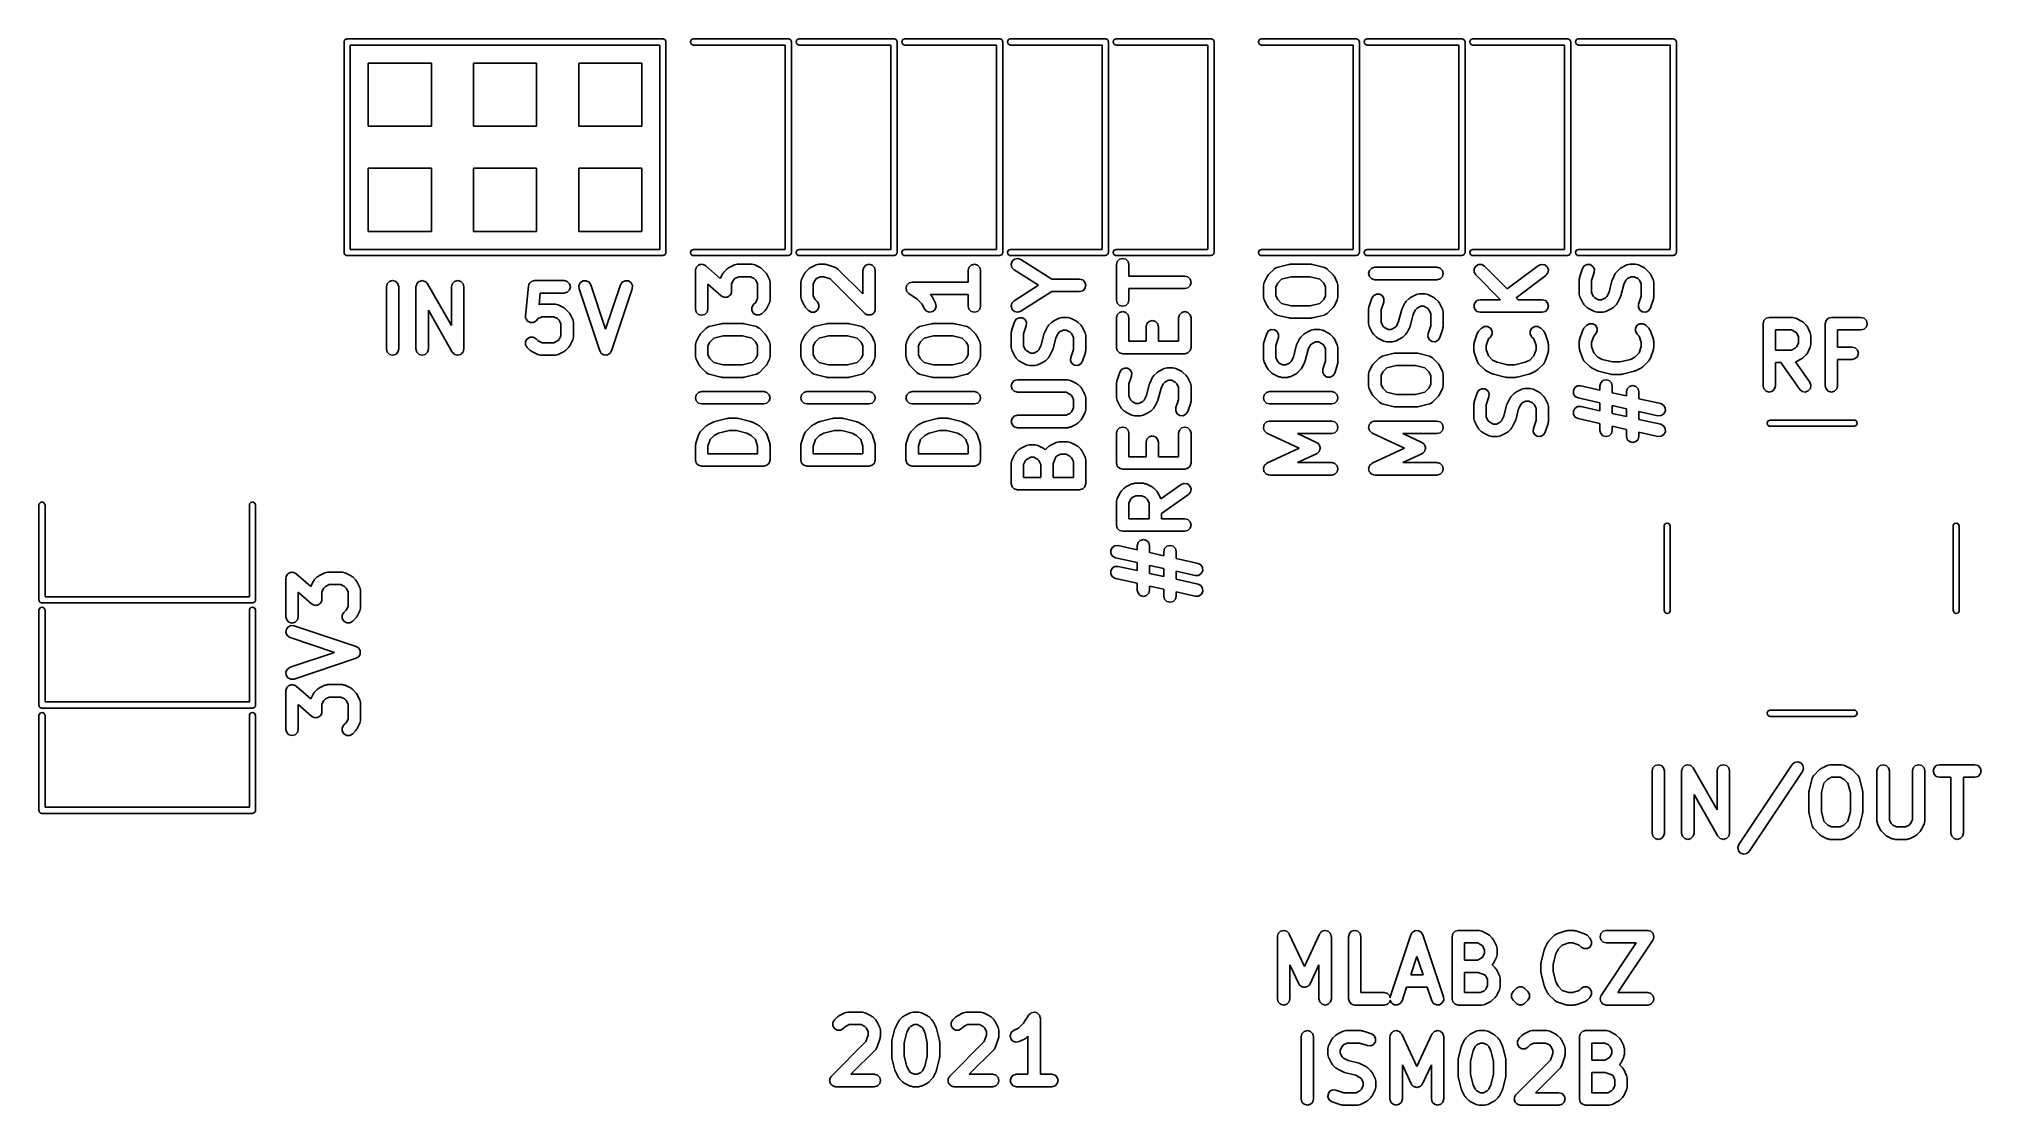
# Model space of a CAD drawing. Extents: x 5.38 to 7.22, y -5.01 to -4.
import ezdxf

# ---------------------------------------------------------------- set-up
doc = ezdxf.new("R2010")
doc.units = 0
doc.header["$MEASUREMENT"] = 0
doc.layers.add('BLACK', color=7, linetype='CONTINUOUS')

msp = doc.modelspace()

# ---------------------------------------------------------------- linework, layer by layer
at = {"layer": 'BLACK', "linetype": 'CONTINUOUS'}
for p, q in [((5.66705, -4), (5.66711, -3.99962)), ((5.66705, -4.2), (5.66705, -4)), ((5.66709, -3.99949), (5.66716, -3.99937)), ((5.66711, -3.99962), (5.66709, -3.99949)), ((5.66716, -3.99937), (5.66723, -3.99899)), ((5.66723, -3.99899), (5.66772, -3.9984)), ((5.66772, -3.9984), (5.6681, -3.99774)), ((5.6681, -3.99774), (5.66835, -3.99765)), ((5.66835, -3.99765), (5.66852, -3.99744)), ((5.66852, -3.99744), (5.66928, -3.99731)), ((5.66928, -3.99731), (5.67, -3.99705)), ((5.67, -3.99705), (5.97, -3.99705)), ((5.67295, -4.00295), (5.67295, -4.19705)), ((5.96705, -4.00295), (5.67295, -4.00295)), ((5.96705, -4.19705), (5.96705, -4.00295)), ((5.97, -3.99705), (5.97038, -3.99711)), ((5.97038, -3.99711), (5.97051, -3.99709)), ((5.97051, -3.99709), (5.97063, -3.99716)), ((5.97063, -3.99716), (5.97101, -3.99723)), ((5.97101, -3.99723), (5.9716, -3.99772)), ((5.9716, -3.99772), (5.97226, -3.9981)), ((5.97226, -3.9981), (5.97235, -3.99835)), ((5.97235, -3.99835), (5.97256, -3.99852)), ((5.97256, -3.99852), (5.97269, -3.99928)), ((5.97269, -3.99928), (5.97295, -4)), ((5.97295, -4), (5.97295, -4.2)), ((5.9963, -3.99949), (5.99731, -3.99774)), ((5.99666, -4.00148), (5.9963, -3.99949)), ((5.9982, -4.00277), (5.99666, -4.00148)), ((5.99731, -3.99774), (5.99921, -3.99705)), ((5.99921, -4.00295), (5.9982, -4.00277)), ((5.99921, -3.99705), (6.08921, -3.99705)), ((6.08626, -4.00295), (5.99921, -4.00295)), ((6.08626, -4.19705), (6.08626, -4.00295)), ((6.08921, -3.99705), (6.0896, -3.99711)), ((6.0896, -3.99711), (6.08973, -3.99709)), ((6.08973, -3.99709), (6.08984, -3.99716)), ((6.08984, -3.99716), (6.09022, -3.99723)), ((6.09022, -3.99723), (6.09081, -3.99772)), ((6.09081, -3.99772), (6.09147, -3.9981)), ((6.09147, -3.9981), (6.09157, -3.99835)), ((6.09157, -3.99835), (6.09177, -3.99852)), ((6.09177, -3.99852), (6.0919, -3.99928)), ((6.0919, -3.99928), (6.09217, -4)), ((6.09217, -4), (6.09217, -4.2)), ((6.0967, -3.99949), (6.09771, -3.99774)), ((6.09705, -4.00148), (6.0967, -3.99949)), ((6.0986, -4.00277), (6.09705, -4.00148)), ((6.09771, -3.99774), (6.09961, -3.99705)), ((6.09961, -4.00295), (6.0986, -4.00277)), ((6.09961, -3.99705), (6.18961, -3.99705)), ((6.18665, -4.00295), (6.09961, -4.00295)), ((6.18665, -4.19705), (6.18665, -4.00295)), ((6.18961, -3.99705), (6.18999, -3.99711)), ((6.18999, -3.99711), (6.19012, -3.99709)), ((6.19012, -3.99709), (6.19023, -3.99716)), ((6.19023, -3.99716), (6.19062, -3.99723)), ((6.19062, -3.99723), (6.1912, -3.99772)), ((6.1912, -3.99772), (6.19187, -3.9981)), ((6.19187, -3.9981), (6.19196, -3.99835)), ((6.19196, -3.99835), (6.19216, -3.99852)), ((6.19216, -3.99852), (6.1923, -3.99928)), ((6.1923, -3.99928), (6.19256, -4)), ((6.19256, -4), (6.19256, -4.2)), ((6.19709, -3.99949), (6.1981, -3.99774)), ((6.19744, -4.00148), (6.19709, -3.99949)), ((6.19899, -4.00277), (6.19744, -4.00148)), ((6.1981, -3.99774), (6.2, -3.99705)), ((6.2, -4.00295), (6.19899, -4.00277)), ((6.2, -3.99705), (6.29, -3.99705)), ((6.28705, -4.00295), (6.2, -4.00295)), ((6.28705, -4.19705), (6.28705, -4.00295)), ((6.29, -3.99705), (6.29038, -3.99711)), ((6.29038, -3.99711), (6.29051, -3.99709)), ((6.29051, -3.99709), (6.29063, -3.99716)), ((6.29063, -3.99716), (6.29101, -3.99723)), ((6.29101, -3.99723), (6.2916, -3.99772)), ((6.2916, -3.99772), (6.29226, -3.9981)), ((6.29226, -3.9981), (6.29235, -3.99835)), ((6.29235, -3.99835), (6.29256, -3.99852)), ((6.29256, -3.99852), (6.29269, -3.99928)), ((6.29269, -3.99928), (6.29295, -4)), ((6.29295, -4), (6.29295, -4.2)), ((6.29749, -3.99949), (6.2985, -3.99774)), ((6.29784, -4.00148), (6.29749, -3.99949)), ((6.29938, -4.00277), (6.29784, -4.00148)), ((6.2985, -3.99774), (6.30039, -3.99705)), ((6.30039, -4.00295), (6.29938, -4.00277)), ((6.30039, -3.99705), (6.39039, -3.99705)), ((6.38744, -4.00295), (6.30039, -4.00295)), ((6.38744, -4.19705), (6.38744, -4.00295)), ((6.39039, -3.99705), (6.39078, -3.99711)), ((6.39078, -3.99711), (6.39091, -3.99709)), ((6.39091, -3.99709), (6.39102, -3.99716)), ((6.39102, -3.99716), (6.3914, -3.99723)), ((6.3914, -3.99723), (6.39199, -3.99772)), ((6.39199, -3.99772), (6.39266, -3.9981)), ((6.39266, -3.9981), (6.39275, -3.99835)), ((6.39275, -3.99835), (6.39295, -3.99852)), ((6.39295, -3.99852), (6.39308, -3.99928)), ((6.39308, -3.99928), (6.39335, -4)), ((6.39335, -4), (6.39335, -4.2)), ((6.39788, -3.99949), (6.39889, -3.99774)), ((6.39823, -4.00148), (6.39788, -3.99949)), ((6.39978, -4.00277), (6.39823, -4.00148)), ((6.39889, -3.99774), (6.40079, -3.99705)), ((6.40079, -4.00295), (6.39978, -4.00277)), ((6.40079, -3.99705), (6.49079, -3.99705)), ((6.48783, -4.00295), (6.40079, -4.00295)), ((6.48783, -4.19705), (6.48783, -4.00295)), ((6.49079, -3.99705), (6.49117, -3.99711)), ((6.49117, -3.99711), (6.4913, -3.99709)), ((6.4913, -3.99709), (6.49141, -3.99716)), ((6.49141, -3.99716), (6.4918, -3.99723)), ((6.4918, -3.99723), (6.49238, -3.99772)), ((6.49238, -3.99772), (6.49305, -3.9981)), ((6.49305, -3.9981), (6.49314, -3.99835)), ((6.49314, -3.99835), (6.49334, -3.99852)), ((6.49334, -3.99852), (6.49348, -3.99928)), ((6.49348, -3.99928), (6.49374, -4)), ((6.49374, -4), (6.49374, -4.2)), ((6.53591, -3.99949), (6.53692, -3.99774)), ((6.53626, -4.00148), (6.53591, -3.99949)), ((6.53781, -4.00277), (6.53626, -4.00148)), ((6.53692, -3.99774), (6.53882, -3.99705)), ((6.53882, -4.00295), (6.53781, -4.00277)), ((6.53882, -3.99705), (6.62882, -3.99705)), ((6.62587, -4.00295), (6.53882, -4.00295)), ((6.62587, -4.19705), (6.62587, -4.00295)), ((6.62882, -3.99705), (6.6292, -3.99711)), ((6.6292, -3.99711), (6.62933, -3.99709)), ((6.62933, -3.99709), (6.62945, -3.99716)), ((6.62945, -3.99716), (6.62983, -3.99723)), ((6.62983, -3.99723), (6.63042, -3.99772)), ((6.63042, -3.99772), (6.63108, -3.9981)), ((6.63108, -3.9981), (6.63117, -3.99835)), ((6.63117, -3.99835), (6.63138, -3.99852)), ((6.63138, -3.99852), (6.63151, -3.99928)), ((6.63151, -3.99928), (6.63177, -4)), ((6.63177, -4), (6.63177, -4.2)), ((6.6363, -3.99949), (6.63731, -3.99774)), ((6.63666, -4.00148), (6.6363, -3.99949)), ((6.6382, -4.00277), (6.63666, -4.00148)), ((6.63731, -3.99774), (6.63921, -3.99705)), ((6.63921, -4.00295), (6.6382, -4.00277)), ((6.63921, -3.99705), (6.72921, -3.99705)), ((6.72626, -4.00295), (6.63921, -4.00295)), ((6.72626, -4.19705), (6.72626, -4.00295)), ((6.72921, -3.99705), (6.7296, -3.99711)), ((6.7296, -3.99711), (6.72973, -3.99709)), ((6.72973, -3.99709), (6.72984, -3.99716)), ((6.72984, -3.99716), (6.73022, -3.99723)), ((6.73022, -3.99723), (6.73081, -3.99772)), ((6.73081, -3.99772), (6.73147, -3.9981)), ((6.73147, -3.9981), (6.73157, -3.99835)), ((6.73157, -3.99835), (6.73177, -3.99852)), ((6.73177, -3.99852), (6.7319, -3.99928)), ((6.7319, -3.99928), (6.73217, -4)), ((6.73217, -4), (6.73217, -4.2)), ((6.7367, -3.99949), (6.73771, -3.99774)), ((6.73705, -4.00148), (6.7367, -3.99949)), ((6.7386, -4.00277), (6.73705, -4.00148)), ((6.73771, -3.99774), (6.73961, -3.99705)), ((6.73961, -4.00295), (6.7386, -4.00277)), ((6.73961, -3.99705), (6.82961, -3.99705)), ((6.82665, -4.00295), (6.73961, -4.00295)), ((6.82665, -4.19705), (6.82665, -4.00295)), ((6.82961, -3.99705), (6.82999, -3.99711)), ((6.82999, -3.99711), (6.83012, -3.99709)), ((6.83012, -3.99709), (6.83023, -3.99716)), ((6.83023, -3.99716), (6.83062, -3.99723)), ((6.83062, -3.99723), (6.8312, -3.99772)), ((6.8312, -3.99772), (6.83187, -3.9981)), ((6.83187, -3.9981), (6.83196, -3.99835)), ((6.83196, -3.99835), (6.83216, -3.99852)), ((6.83216, -3.99852), (6.8323, -3.99928)), ((6.8323, -3.99928), (6.83256, -4)), ((6.83256, -4), (6.83256, -4.2)), ((6.83709, -3.99949), (6.8381, -3.99774)), ((6.83744, -4.00148), (6.83709, -3.99949)), ((6.83899, -4.00277), (6.83744, -4.00148)), ((6.8381, -3.99774), (6.84, -3.99705)), ((6.84, -4.00295), (6.83899, -4.00277)), ((6.84, -3.99705), (6.93, -3.99705)), ((6.92705, -4.00295), (6.84, -4.00295)), ((6.92705, -4.19705), (6.92705, -4.00295)), ((6.93, -3.99705), (6.93038, -3.99711)), ((6.93038, -3.99711), (6.93051, -3.99709)), ((6.93051, -3.99709), (6.93063, -3.99716)), ((6.93063, -3.99716), (6.93101, -3.99723)), ((6.93101, -3.99723), (6.9316, -3.99772)), ((6.9316, -3.99772), (6.93226, -3.9981)), ((6.93226, -3.9981), (6.93235, -3.99835)), ((6.93235, -3.99835), (6.93256, -3.99852)), ((6.93256, -3.99852), (6.93269, -3.99928)), ((6.93269, -3.99928), (6.93295, -4)), ((6.93295, -4), (6.93295, -4.2)), ((5.69, -4.08), (5.69, -4.02)), ((5.69, -4.02), (5.75, -4.02)), ((5.75, -4.02), (5.75, -4.08)), ((5.79, -4.08), (5.79, -4.02)), ((5.79, -4.02), (5.85, -4.02)), ((5.85, -4.02), (5.85, -4.08)), ((5.89, -4.08), (5.89, -4.02)), ((5.89, -4.02), (5.95, -4.02)), ((5.95, -4.02), (5.95, -4.08)), ((5.75, -4.08), (5.69, -4.08)), ((5.85, -4.08), (5.79, -4.08)), ((5.95, -4.08), (5.89, -4.08)), ((5.69, -4.18), (5.69, -4.12)), ((5.69, -4.12), (5.75, -4.12)), ((5.75, -4.12), (5.75, -4.18)), ((5.79, -4.18), (5.79, -4.12)), ((5.79, -4.12), (5.85, -4.12)), ((5.85, -4.12), (5.85, -4.18)), ((5.89, -4.18), (5.89, -4.12)), ((5.89, -4.12), (5.95, -4.12)), ((5.95, -4.12), (5.95, -4.18)), ((5.75, -4.18), (5.69, -4.18)), ((5.85, -4.18), (5.79, -4.18)), ((5.95, -4.18), (5.89, -4.18)), ((5.66731, -4.20072), (5.66705, -4.2)), ((5.66744, -4.20148), (5.66731, -4.20072)), ((5.66765, -4.20165), (5.66744, -4.20148)), ((5.66774, -4.2019), (5.66765, -4.20165)), ((5.6684, -4.20228), (5.66774, -4.2019)), ((5.66899, -4.20277), (5.6684, -4.20228)), ((5.66937, -4.20284), (5.66899, -4.20277)), ((5.66949, -4.20291), (5.66937, -4.20284)), ((5.66962, -4.20289), (5.66949, -4.20291)), ((5.67, -4.20295), (5.66962, -4.20289)), ((5.97, -4.20295), (5.67, -4.20295)), ((5.67295, -4.19705), (5.96705, -4.19705)), ((5.97072, -4.20269), (5.97, -4.20295)), ((5.97148, -4.20256), (5.97072, -4.20269)), ((5.97165, -4.20235), (5.97148, -4.20256)), ((5.9719, -4.20226), (5.97165, -4.20235)), ((5.97228, -4.2016), (5.9719, -4.20226)), ((5.97277, -4.20101), (5.97228, -4.2016)), ((5.97284, -4.20063), (5.97277, -4.20101)), ((5.97291, -4.20051), (5.97284, -4.20063)), ((5.97295, -4.2), (5.97289, -4.20038)), ((5.97289, -4.20038), (5.97291, -4.20051)), ((5.9963, -4.19949), (5.99731, -4.19774)), ((5.99666, -4.20148), (5.9963, -4.19949)), ((5.9982, -4.20277), (5.99666, -4.20148)), ((5.99731, -4.19774), (5.99921, -4.19705)), ((5.99921, -4.20295), (5.9982, -4.20277)), ((5.99921, -4.19705), (6.08626, -4.19705)), ((6.08921, -4.20295), (5.99921, -4.20295)), ((6.08993, -4.20269), (6.08921, -4.20295)), ((6.09069, -4.20256), (6.08993, -4.20269)), ((6.09086, -4.20235), (6.09069, -4.20256)), ((6.09111, -4.20226), (6.09086, -4.20235)), ((6.09149, -4.2016), (6.09111, -4.20226)), ((6.09199, -4.20101), (6.09149, -4.2016)), ((6.09205, -4.20063), (6.09199, -4.20101)), ((6.09212, -4.20051), (6.09205, -4.20063)), ((6.09217, -4.2), (6.0921, -4.20038)), ((6.0921, -4.20038), (6.09212, -4.20051)), ((6.0967, -4.19949), (6.09771, -4.19774)), ((6.09705, -4.20148), (6.0967, -4.19949)), ((6.0986, -4.20277), (6.09705, -4.20148)), ((6.09771, -4.19774), (6.09961, -4.19705)), ((6.09961, -4.20295), (6.0986, -4.20277)), ((6.09961, -4.19705), (6.18665, -4.19705)), ((6.18961, -4.20295), (6.09961, -4.20295)), ((6.19033, -4.20269), (6.18961, -4.20295)), ((6.19108, -4.20256), (6.19033, -4.20269)), ((6.19125, -4.20235), (6.19108, -4.20256)), ((6.1915, -4.20226), (6.19125, -4.20235)), ((6.19189, -4.2016), (6.1915, -4.20226)), ((6.19238, -4.20101), (6.19189, -4.2016)), ((6.19245, -4.20063), (6.19238, -4.20101)), ((6.19251, -4.20051), (6.19245, -4.20063)), ((6.19256, -4.2), (6.19249, -4.20038)), ((6.19249, -4.20038), (6.19251, -4.20051)), ((6.19709, -4.19949), (6.1981, -4.19774)), ((6.19744, -4.20148), (6.19709, -4.19949)), ((6.19899, -4.20277), (6.19744, -4.20148)), ((6.1981, -4.19774), (6.2, -4.19705)), ((6.2, -4.20295), (6.19899, -4.20277)), ((6.2, -4.19705), (6.28705, -4.19705)), ((6.29, -4.20295), (6.2, -4.20295)), ((6.29072, -4.20269), (6.29, -4.20295)), ((6.29148, -4.20256), (6.29072, -4.20269)), ((6.29165, -4.20235), (6.29148, -4.20256)), ((6.2919, -4.20226), (6.29165, -4.20235)), ((6.29228, -4.2016), (6.2919, -4.20226)), ((6.29277, -4.20101), (6.29228, -4.2016)), ((6.29284, -4.20063), (6.29277, -4.20101)), ((6.29291, -4.20051), (6.29284, -4.20063)), ((6.29295, -4.2), (6.29289, -4.20038)), ((6.29289, -4.20038), (6.29291, -4.20051)), ((6.29749, -4.19949), (6.2985, -4.19774)), ((6.29784, -4.20148), (6.29749, -4.19949)), ((6.29938, -4.20277), (6.29784, -4.20148)), ((6.2985, -4.19774), (6.30039, -4.19705)), ((6.30039, -4.20295), (6.29938, -4.20277)), ((6.30039, -4.19705), (6.38744, -4.19705)), ((6.39039, -4.20295), (6.30039, -4.20295)), ((6.30189, -4.20836), (6.30414, -4.20629)), ((6.30414, -4.20629), (6.30713, -4.20563)), ((6.30713, -4.20563), (6.31004, -4.20655)), ((6.31004, -4.20655), (6.33953, -4.22531)), ((6.39111, -4.20269), (6.39039, -4.20295)), ((6.39187, -4.20256), (6.39111, -4.20269)), ((6.39204, -4.20235), (6.39187, -4.20256)), ((6.39229, -4.20226), (6.39204, -4.20235)), ((6.39268, -4.2016), (6.39229, -4.20226)), ((6.39317, -4.20101), (6.39268, -4.2016)), ((6.39324, -4.20063), (6.39317, -4.20101)), ((6.3933, -4.20051), (6.39324, -4.20063)), ((6.39335, -4.2), (6.39328, -4.20038)), ((6.39328, -4.20038), (6.3933, -4.20051)), ((6.39788, -4.19949), (6.39889, -4.19774)), ((6.39823, -4.20148), (6.39788, -4.19949)), ((6.39978, -4.20277), (6.39823, -4.20148)), ((6.39889, -4.19774), (6.40079, -4.19705)), ((6.40079, -4.20295), (6.39978, -4.20277)), ((6.40079, -4.19705), (6.48783, -4.19705)), ((6.49079, -4.20295), (6.40079, -4.20295)), ((6.40176, -4.20858), (6.40392, -4.20642)), ((6.40392, -4.20642), (6.40687, -4.20562)), ((6.40687, -4.20562), (6.40983, -4.20642)), ((6.40983, -4.20642), (6.41199, -4.20858)), ((6.49151, -4.20269), (6.49079, -4.20295)), ((6.49226, -4.20256), (6.49151, -4.20269)), ((6.49244, -4.20235), (6.49226, -4.20256)), ((6.49269, -4.20226), (6.49244, -4.20235)), ((6.49307, -4.2016), (6.49269, -4.20226)), ((6.49356, -4.20101), (6.49307, -4.2016)), ((6.49363, -4.20063), (6.49356, -4.20101)), ((6.4937, -4.20051), (6.49363, -4.20063)), ((6.49374, -4.2), (6.49367, -4.20038)), ((6.49367, -4.20038), (6.4937, -4.20051)), ((6.53591, -4.19949), (6.53692, -4.19774)), ((6.53626, -4.20148), (6.53591, -4.19949)), ((6.53781, -4.20277), (6.53626, -4.20148)), ((6.53692, -4.19774), (6.53882, -4.19705)), ((6.53882, -4.20295), (6.53781, -4.20277)), ((6.53882, -4.19705), (6.62587, -4.19705)), ((6.62882, -4.20295), (6.53882, -4.20295)), ((6.62954, -4.20269), (6.62882, -4.20295)), ((6.6303, -4.20256), (6.62954, -4.20269)), ((6.63047, -4.20235), (6.6303, -4.20256)), ((6.63072, -4.20226), (6.63047, -4.20235)), ((6.6311, -4.2016), (6.63072, -4.20226)), ((6.63159, -4.20101), (6.6311, -4.2016)), ((6.63166, -4.20063), (6.63159, -4.20101)), ((6.63173, -4.20051), (6.63166, -4.20063)), ((6.63177, -4.2), (6.6317, -4.20038)), ((6.6317, -4.20038), (6.63173, -4.20051)), ((6.6363, -4.19949), (6.63731, -4.19774)), ((6.63666, -4.20148), (6.6363, -4.19949)), ((6.6382, -4.20277), (6.63666, -4.20148)), ((6.63731, -4.19774), (6.63921, -4.19705)), ((6.63921, -4.20295), (6.6382, -4.20277)), ((6.63921, -4.19705), (6.72626, -4.19705)), ((6.72921, -4.20295), (6.63921, -4.20295)), ((6.72993, -4.20269), (6.72921, -4.20295)), ((6.73069, -4.20256), (6.72993, -4.20269)), ((6.73086, -4.20235), (6.73069, -4.20256)), ((6.73111, -4.20226), (6.73086, -4.20235)), ((6.73149, -4.2016), (6.73111, -4.20226)), ((6.73199, -4.20101), (6.73149, -4.2016)), ((6.73205, -4.20063), (6.73199, -4.20101)), ((6.73212, -4.20051), (6.73205, -4.20063)), ((6.73217, -4.2), (6.7321, -4.20038)), ((6.7321, -4.20038), (6.73212, -4.20051)), ((6.7367, -4.19949), (6.73771, -4.19774)), ((6.73705, -4.20148), (6.7367, -4.19949)), ((6.7386, -4.20277), (6.73705, -4.20148)), ((6.73771, -4.19774), (6.73961, -4.19705)), ((6.73961, -4.20295), (6.7386, -4.20277)), ((6.73961, -4.19705), (6.82665, -4.19705)), ((6.82961, -4.20295), (6.73961, -4.20295)), ((6.83033, -4.20269), (6.82961, -4.20295)), ((6.83108, -4.20256), (6.83033, -4.20269)), ((6.83125, -4.20235), (6.83108, -4.20256)), ((6.8315, -4.20226), (6.83125, -4.20235)), ((6.83189, -4.2016), (6.8315, -4.20226)), ((6.83238, -4.20101), (6.83189, -4.2016)), ((6.83245, -4.20063), (6.83238, -4.20101)), ((6.83251, -4.20051), (6.83245, -4.20063)), ((6.83256, -4.2), (6.83249, -4.20038)), ((6.83249, -4.20038), (6.83251, -4.20051)), ((6.83709, -4.19949), (6.8381, -4.19774)), ((6.83744, -4.20148), (6.83709, -4.19949)), ((6.83899, -4.20277), (6.83744, -4.20148)), ((6.8381, -4.19774), (6.84, -4.19705)), ((6.84, -4.20295), (6.83899, -4.20277)), ((6.84, -4.19705), (6.92705, -4.19705)), ((6.93, -4.20295), (6.84, -4.20295)), ((6.93072, -4.20269), (6.93, -4.20295)), ((6.93148, -4.20256), (6.93072, -4.20269)), ((6.93165, -4.20235), (6.93148, -4.20256)), ((6.9319, -4.20226), (6.93165, -4.20235)), ((6.93228, -4.2016), (6.9319, -4.20226)), ((6.93277, -4.20101), (6.93228, -4.2016)), ((6.93284, -4.20063), (6.93277, -4.20101)), ((6.93291, -4.20051), (6.93284, -4.20063)), ((6.93295, -4.2), (6.93289, -4.20038)), ((6.93289, -4.20038), (6.93291, -4.20051)), ((6.00097, -4.21715), (6.00112, -4.21659)), ((6.00097, -4.25371), (6.00097, -4.21715)), ((6.00108, -4.21601), (6.00151, -4.21514)), ((6.00112, -4.21659), (6.00108, -4.21601)), ((6.00151, -4.21514), (6.00176, -4.2142)), ((6.00176, -4.2142), (6.00217, -4.21379)), ((6.00217, -4.21379), (6.00243, -4.21327)), ((6.00243, -4.21327), (6.00323, -4.21273)), ((6.00323, -4.21273), (6.00392, -4.21204)), ((6.00392, -4.21204), (6.00448, -4.21189)), ((6.00448, -4.21189), (6.00497, -4.21156)), ((6.00497, -4.21156), (6.00594, -4.2115)), ((6.00594, -4.2115), (6.00687, -4.21125)), ((6.00687, -4.21125), (6.00744, -4.2114)), ((6.00744, -4.2114), (6.00802, -4.21136)), ((6.00802, -4.21136), (6.00889, -4.21179)), ((6.00889, -4.21179), (6.00983, -4.21204)), ((6.00983, -4.21204), (6.01024, -4.21245)), ((6.01024, -4.21245), (6.01076, -4.21271)), ((6.01076, -4.21271), (6.02457, -4.22479)), ((6.02457, -4.22479), (6.0269, -4.22014)), ((6.0269, -4.22014), (6.02753, -4.21943)), ((6.02753, -4.21943), (6.02801, -4.2186)), ((6.02801, -4.2186), (6.03082, -4.21579)), ((6.03082, -4.21579), (6.03164, -4.21531)), ((6.03164, -4.21531), (6.03235, -4.21468)), ((6.03235, -4.21468), (6.03798, -4.21187)), ((6.03849, -4.22482), (6.03704, -4.22628)), ((6.03798, -4.21187), (6.03931, -4.2116)), ((6.04201, -4.22306), (6.03849, -4.22482)), ((6.03931, -4.2116), (6.04062, -4.21125)), ((6.04062, -4.21125), (6.05468, -4.21125)), ((6.05329, -4.22306), (6.04201, -4.22306)), ((6.05681, -4.22482), (6.05329, -4.22306)), ((6.05468, -4.21125), (6.05599, -4.2116)), ((6.05599, -4.2116), (6.05732, -4.21187)), ((6.05826, -4.22628), (6.05681, -4.22482)), ((6.05732, -4.21187), (6.06294, -4.21468)), ((6.06294, -4.21468), (6.06366, -4.21531)), ((6.06366, -4.21531), (6.06448, -4.21579)), ((6.06448, -4.21579), (6.06729, -4.2186)), ((6.06729, -4.2186), (6.06777, -4.21943)), ((6.06777, -4.21943), (6.0684, -4.22014)), ((6.0684, -4.22014), (6.07121, -4.22576)), ((6.07121, -4.22576), (6.07148, -4.22709)), ((6.10132, -4.22709), (6.10159, -4.22576)), ((6.10159, -4.22576), (6.1044, -4.22014)), ((6.1044, -4.22014), (6.10503, -4.21943)), ((6.10503, -4.21943), (6.10551, -4.2186)), ((6.10551, -4.2186), (6.10832, -4.21579)), ((6.10832, -4.21579), (6.10914, -4.21531)), ((6.10914, -4.21531), (6.10986, -4.21468)), ((6.10986, -4.21468), (6.11548, -4.21187)), ((6.116, -4.22482), (6.11454, -4.22628)), ((6.11548, -4.21187), (6.11681, -4.2116)), ((6.11952, -4.22306), (6.116, -4.22482)), ((6.11681, -4.2116), (6.11812, -4.21125)), ((6.11812, -4.21125), (6.12375, -4.21125)), ((6.12279, -4.22306), (6.11952, -4.22306)), ((6.12899, -4.22513), (6.12279, -4.22306)), ((6.12375, -4.21125), (6.12466, -4.21149)), ((6.12466, -4.21149), (6.12561, -4.21155)), ((6.12561, -4.21155), (6.13405, -4.21436)), ((6.16175, -4.25789), (6.12899, -4.22513)), ((6.13405, -4.21436), (6.13518, -4.21511)), ((6.13518, -4.21511), (6.13636, -4.21579)), ((6.13636, -4.21579), (6.16002, -4.23945)), ((6.16002, -4.21715), (6.16081, -4.2142)), ((6.16002, -4.23945), (6.16002, -4.21715)), ((6.16081, -4.2142), (6.16298, -4.21204)), ((6.16298, -4.21204), (6.16593, -4.21125)), ((6.16593, -4.21125), (6.16888, -4.21204)), ((6.16888, -4.21204), (6.17104, -4.2142)), ((6.17104, -4.2142), (6.17183, -4.21715)), ((6.17183, -4.21715), (6.17183, -4.25371)), ((6.26002, -4.21715), (6.26081, -4.2142)), ((6.26002, -4.22812), (6.26002, -4.21715)), ((6.26081, -4.2142), (6.26298, -4.21204)), ((6.26298, -4.21204), (6.26593, -4.21125)), ((6.26593, -4.21125), (6.26888, -4.21204)), ((6.26888, -4.21204), (6.27104, -4.2142)), ((6.27104, -4.2142), (6.27183, -4.21715)), ((6.27183, -4.21715), (6.27183, -4.2509)), ((6.30097, -4.21128), (6.30189, -4.20836)), ((6.30164, -4.21426), (6.30097, -4.21128)), ((6.3037, -4.21651), (6.30164, -4.21426)), ((6.32681, -4.23121), (6.3037, -4.21651)), ((6.33953, -4.22531), (6.36593, -4.22531)), ((6.36593, -4.22531), (6.36888, -4.2261)), ((6.36888, -4.2261), (6.37104, -4.22826)), ((6.40097, -4.21153), (6.40176, -4.20858)), ((6.40097, -4.24528), (6.40097, -4.21153)), ((6.41199, -4.20858), (6.41278, -4.21153)), ((6.41278, -4.21153), (6.41278, -4.2225)), ((6.41278, -4.2225), (6.46593, -4.2225)), ((6.46593, -4.2225), (6.46888, -4.22329)), ((6.46888, -4.22329), (6.47104, -4.22545)), ((6.47104, -4.22545), (6.47183, -4.2284)), ((6.5412, -4.22857), (6.54401, -4.22295)), ((6.54401, -4.22295), (6.54464, -4.22224)), ((6.54464, -4.22224), (6.54512, -4.22141)), ((6.54512, -4.22141), (6.55074, -4.21579)), ((6.55074, -4.21579), (6.55078, -4.21576)), ((6.55078, -4.21576), (6.55081, -4.21572)), ((6.55081, -4.21572), (6.5521, -4.215)), ((6.5521, -4.215), (6.55339, -4.21426)), ((6.55339, -4.21426), (6.55344, -4.21426)), ((6.55344, -4.21426), (6.55348, -4.21424)), ((6.55348, -4.21424), (6.56473, -4.21142)), ((6.55793, -4.2253), (6.55414, -4.22909)), ((6.56689, -4.22306), (6.55793, -4.2253)), ((6.56473, -4.21142), (6.56546, -4.21144)), ((6.56546, -4.21144), (6.56616, -4.21125)), ((6.56616, -4.21125), (6.58585, -4.21125)), ((6.58512, -4.22306), (6.56689, -4.22306)), ((6.59408, -4.2253), (6.58512, -4.22306)), ((6.58585, -4.21125), (6.58655, -4.21144)), ((6.58655, -4.21144), (6.58728, -4.21142)), ((6.58728, -4.21142), (6.59853, -4.21424)), ((6.59787, -4.22909), (6.59408, -4.2253)), ((6.59853, -4.21424), (6.59857, -4.21426)), ((6.59857, -4.21426), (6.59863, -4.21426)), ((6.59863, -4.21426), (6.59991, -4.215)), ((6.59991, -4.215), (6.6012, -4.21572)), ((6.6012, -4.21572), (6.60123, -4.21576)), ((6.60123, -4.21576), (6.60127, -4.21579)), ((6.60127, -4.21579), (6.6069, -4.22141)), ((6.6069, -4.22141), (6.60737, -4.22224)), ((6.60737, -4.22224), (6.608, -4.22295)), ((6.608, -4.22295), (6.61082, -4.22857)), ((6.64057, -4.21997), (6.64136, -4.21701)), ((6.64136, -4.22292), (6.64057, -4.21997)), ((6.64136, -4.21701), (6.64353, -4.21485)), ((6.64353, -4.22508), (6.64136, -4.22292)), ((6.64353, -4.21485), (6.64648, -4.21406)), ((6.64648, -4.22587), (6.64353, -4.22508)), ((6.64648, -4.21406), (6.70553, -4.21406)), ((6.70553, -4.22587), (6.64648, -4.22587)), ((6.70553, -4.21406), (6.70849, -4.21485)), ((6.70849, -4.22508), (6.70553, -4.22587)), ((6.70849, -4.21485), (6.71065, -4.21701)), ((6.71065, -4.22292), (6.70849, -4.22508)), ((6.71065, -4.21701), (6.71144, -4.21997)), ((6.71144, -4.21997), (6.71065, -4.22292)), ((6.74077, -4.21563), (6.7423, -4.21298)), ((6.74077, -4.21868), (6.74077, -4.21563)), ((6.7423, -4.22133), (6.74077, -4.21868)), ((6.7423, -4.21298), (6.74495, -4.21145)), ((6.76597, -4.24499), (6.7423, -4.22133)), ((6.74495, -4.21145), (6.74801, -4.21145)), ((6.74801, -4.21145), (6.75066, -4.21298)), ((6.75066, -4.21298), (6.77234, -4.23467)), ((6.77234, -4.23467), (6.80199, -4.21243)), ((6.80908, -4.22188), (6.78078, -4.2431)), ((6.80199, -4.21243), (6.80483, -4.21129)), ((6.80483, -4.21129), (6.80785, -4.21172)), ((6.80785, -4.21172), (6.81026, -4.21361)), ((6.81097, -4.21947), (6.80908, -4.22188)), ((6.81026, -4.21361), (6.8114, -4.21645)), ((6.8114, -4.21645), (6.81097, -4.21947)), ((6.84057, -4.22559), (6.84082, -4.22467)), ((6.84057, -4.23965), (6.84057, -4.22559)), ((6.84082, -4.22467), (6.84088, -4.22372)), ((6.84088, -4.22372), (6.84369, -4.21529)), ((6.84369, -4.21529), (6.84537, -4.21274)), ((6.84537, -4.21274), (6.84811, -4.21137)), ((6.84811, -4.21137), (6.85116, -4.21155)), ((6.85116, -4.21155), (6.85371, -4.21324)), ((6.85489, -4.21902), (6.85238, -4.22655)), ((6.85371, -4.21324), (6.85508, -4.21597)), ((6.85508, -4.21597), (6.85489, -4.21902)), ((6.872, -4.2264), (6.87213, -4.22576)), ((6.87213, -4.22576), (6.87494, -4.22014)), ((6.87494, -4.22014), (6.87557, -4.21943)), ((6.87557, -4.21943), (6.87605, -4.2186)), ((6.87605, -4.2186), (6.87886, -4.21579)), ((6.87886, -4.21579), (6.87968, -4.21531)), ((6.87968, -4.21531), (6.8804, -4.21468)), ((6.8804, -4.21468), (6.88602, -4.21187)), ((6.88654, -4.22482), (6.88508, -4.22628)), ((6.88602, -4.21187), (6.88735, -4.2116)), ((6.89006, -4.22306), (6.88654, -4.22482)), ((6.88735, -4.2116), (6.88866, -4.21125)), ((6.88866, -4.21125), (6.89429, -4.21125)), ((6.89289, -4.22306), (6.89006, -4.22306)), ((6.89641, -4.22482), (6.89289, -4.22306)), ((6.89429, -4.21125), (6.8956, -4.2116)), ((6.8956, -4.2116), (6.89693, -4.21187)), ((6.89787, -4.22628), (6.89641, -4.22482)), ((6.89693, -4.21187), (6.90255, -4.21468)), ((6.90255, -4.21468), (6.90326, -4.21531)), ((6.90326, -4.21531), (6.90409, -4.21579)), ((6.90409, -4.21579), (6.9069, -4.2186)), ((6.9069, -4.2186), (6.90737, -4.21943)), ((6.90737, -4.21943), (6.908, -4.22014)), ((6.908, -4.22014), (6.91082, -4.22576)), ((6.91082, -4.22576), (6.91109, -4.22709)), ((5.70723, -4.23266), (5.70802, -4.22971)), ((5.70723, -4.29172), (5.70723, -4.23266)), ((5.70802, -4.22971), (5.71019, -4.22755)), ((5.71019, -4.22755), (5.71314, -4.22675)), ((5.71314, -4.22675), (5.71609, -4.22755)), ((5.71609, -4.22755), (5.71825, -4.22971)), ((5.71825, -4.22971), (5.71904, -4.23266)), ((5.71904, -4.23266), (5.71904, -4.29172)), ((5.73535, -4.23263), (5.73575, -4.23117)), ((5.73536, -4.23265), (5.73535, -4.23263)), ((5.73535, -4.23266), (5.73536, -4.23265)), ((5.73535, -4.29172), (5.73535, -4.23266)), ((5.73575, -4.23117), (5.73615, -4.22971)), ((5.73615, -4.22971), (5.73616, -4.2297)), ((5.73616, -4.22968), (5.73724, -4.22862)), ((5.73616, -4.2297), (5.73616, -4.22968)), ((5.73724, -4.22862), (5.73831, -4.22755)), ((5.73831, -4.22755), (5.73832, -4.22754)), ((5.73832, -4.22754), (5.73833, -4.22753)), ((5.73833, -4.22753), (5.7398, -4.22715)), ((5.7398, -4.22715), (5.74126, -4.22675)), ((5.74126, -4.22675), (5.74127, -4.22676)), ((5.74127, -4.22676), (5.74129, -4.22675)), ((5.74129, -4.22675), (5.74275, -4.22715)), ((5.74275, -4.22715), (5.74421, -4.22755)), ((5.74421, -4.22755), (5.74422, -4.22756)), ((5.74422, -4.22756), (5.74424, -4.22756)), ((5.74424, -4.22756), (5.7453, -4.22864)), ((5.7453, -4.22864), (5.74637, -4.22971)), ((5.74637, -4.22971), (5.74638, -4.22972)), ((5.74638, -4.22972), (5.74639, -4.22973)), ((5.74639, -4.22973), (5.7691, -4.26948)), ((5.7691, -4.23266), (5.76989, -4.22971)), ((5.7691, -4.26948), (5.7691, -4.23266)), ((5.76989, -4.22971), (5.77205, -4.22755)), ((5.77205, -4.22755), (5.77501, -4.22675)), ((5.77501, -4.22675), (5.77796, -4.22755)), ((5.77796, -4.22755), (5.78012, -4.22971)), ((5.78012, -4.22971), (5.78091, -4.23266)), ((5.78091, -4.23266), (5.78091, -4.29172)), ((5.83943, -4.26019), (5.84225, -4.23207)), ((5.84225, -4.23207), (5.84269, -4.23091)), ((5.84269, -4.23091), (5.84301, -4.22971)), ((5.84301, -4.22971), (5.84322, -4.22949)), ((5.84322, -4.22949), (5.84333, -4.22921)), ((5.84333, -4.22921), (5.84429, -4.22843)), ((5.84429, -4.22843), (5.84517, -4.22755)), ((5.84517, -4.22755), (5.84546, -4.22747)), ((5.84546, -4.22747), (5.84569, -4.22728)), ((5.84569, -4.22728), (5.84692, -4.22708)), ((5.84692, -4.22708), (5.84812, -4.22675)), ((5.84812, -4.22675), (5.87624, -4.22675)), ((5.85347, -4.23857), (5.85236, -4.24962)), ((5.87624, -4.23857), (5.85347, -4.23857)), ((5.87624, -4.22675), (5.8792, -4.22755)), ((5.8792, -4.23777), (5.87624, -4.23857)), ((5.8792, -4.22755), (5.88136, -4.22971)), ((5.88136, -4.23561), (5.8792, -4.23777)), ((5.88136, -4.22971), (5.88215, -4.23266)), ((5.88215, -4.23266), (5.88136, -4.23561)), ((5.89014, -4.23148), (5.89151, -4.22874)), ((5.89033, -4.23453), (5.89014, -4.23148)), ((5.91001, -4.29358), (5.89033, -4.23453)), ((5.89151, -4.22874), (5.89406, -4.22706)), ((5.89406, -4.22706), (5.89711, -4.22687)), ((5.89711, -4.22687), (5.89985, -4.22824)), ((5.89985, -4.22824), (5.90153, -4.23079)), ((5.90153, -4.23079), (5.91561, -4.27304)), ((5.91561, -4.27304), (5.9297, -4.23079)), ((5.9409, -4.23453), (5.92122, -4.29358)), ((5.9297, -4.23079), (5.93138, -4.22824)), ((5.93138, -4.22824), (5.93411, -4.22687)), ((5.93411, -4.22687), (5.93717, -4.22706)), ((5.93717, -4.22706), (5.93972, -4.22874)), ((5.93972, -4.22874), (5.94108, -4.23148)), ((5.94108, -4.23148), (5.9409, -4.23453)), ((6.02548, -4.24128), (6.01278, -4.23017)), ((6.01278, -4.23017), (6.01278, -4.25371)), ((6.026, -4.24154), (6.02548, -4.24128)), ((6.02642, -4.24195), (6.026, -4.24154)), ((6.02735, -4.2422), (6.02642, -4.24195)), ((6.02822, -4.24263), (6.02735, -4.2422)), ((6.02881, -4.24259), (6.02822, -4.24263)), ((6.02937, -4.24274), (6.02881, -4.24259)), ((6.03031, -4.24249), (6.02937, -4.24274)), ((6.03127, -4.24243), (6.03031, -4.24249)), ((6.03176, -4.2421), (6.03127, -4.24243)), ((6.03232, -4.24195), (6.03176, -4.2421)), ((6.03301, -4.24127), (6.03232, -4.24195)), ((6.03381, -4.24073), (6.03301, -4.24127)), ((6.03407, -4.2402), (6.03381, -4.24073)), ((6.03448, -4.23979), (6.03407, -4.2402)), ((6.03474, -4.23885), (6.03448, -4.23979)), ((6.03516, -4.23798), (6.03474, -4.23885)), ((6.03528, -4.23684), (6.03512, -4.2374)), ((6.03512, -4.2374), (6.03516, -4.23798)), ((6.03704, -4.22628), (6.03528, -4.2298)), ((6.03528, -4.2298), (6.03528, -4.23684)), ((6.06002, -4.2298), (6.05826, -4.22628)), ((6.05826, -4.2474), (6.06002, -4.24388)), ((6.06002, -4.24388), (6.06002, -4.2298)), ((6.07148, -4.22709), (6.07183, -4.2284)), ((6.07183, -4.2284), (6.07183, -4.24528)), ((6.10097, -4.2284), (6.10132, -4.22709)), ((6.10097, -4.24246), (6.10097, -4.2284)), ((6.10132, -4.24377), (6.10097, -4.24246)), ((6.10159, -4.2451), (6.10132, -4.24377)), ((6.11454, -4.22628), (6.11278, -4.2298)), ((6.11278, -4.2298), (6.11278, -4.24107)), ((6.11278, -4.24107), (6.11454, -4.24459)), ((6.11454, -4.24459), (6.11667, -4.24672)), ((6.20097, -4.23403), (6.20102, -4.23384)), ((6.20132, -4.23533), (6.20097, -4.23403)), ((6.20098, -4.23365), (6.20141, -4.23237)), ((6.20102, -4.23384), (6.20098, -4.23365)), ((6.20158, -4.23664), (6.20132, -4.23533)), ((6.20141, -4.23237), (6.20176, -4.23107)), ((6.20171, -4.23679), (6.20158, -4.23664)), ((6.20176, -4.23698), (6.20171, -4.23679)), ((6.20176, -4.23107), (6.2019, -4.23094)), ((6.20271, -4.23793), (6.20176, -4.23698)), ((6.2019, -4.23094), (6.20196, -4.23075)), ((6.20196, -4.23075), (6.20297, -4.22986)), ((6.2036, -4.23894), (6.20271, -4.23793)), ((6.20297, -4.22986), (6.20392, -4.22891)), ((6.21155, -4.24424), (6.2036, -4.23894)), ((6.20392, -4.22891), (6.20411, -4.22886)), ((6.20411, -4.22886), (6.20426, -4.22873)), ((6.20426, -4.22873), (6.20557, -4.22847)), ((6.20557, -4.22847), (6.20687, -4.22812)), ((6.20687, -4.22812), (6.26002, -4.22812)), ((6.21608, -4.24877), (6.21155, -4.24424)), ((6.26002, -4.23993), (6.22394, -4.23993)), ((6.22394, -4.23993), (6.22511, -4.2411)), ((6.22511, -4.2411), (6.22558, -4.24192)), ((6.22558, -4.24192), (6.22622, -4.24263)), ((6.22622, -4.24263), (6.22903, -4.24826)), ((6.26002, -4.2509), (6.26002, -4.23993)), ((6.3037, -4.24592), (6.32681, -4.23121)), ((6.33953, -4.23712), (6.31004, -4.25588)), ((6.36593, -4.23712), (6.33953, -4.23712)), ((6.36888, -4.23633), (6.36593, -4.23712)), ((6.37104, -4.23417), (6.36888, -4.23633)), ((6.37104, -4.22826), (6.37183, -4.23121)), ((6.37183, -4.23121), (6.37104, -4.23417)), ((6.46593, -4.23431), (6.41278, -4.23431)), ((6.41278, -4.23431), (6.41278, -4.24528)), ((6.46888, -4.23352), (6.46593, -4.23431)), ((6.47104, -4.23136), (6.46888, -4.23352)), ((6.47183, -4.2284), (6.47104, -4.23136)), ((6.54057, -4.23121), (6.54092, -4.2299)), ((6.54057, -4.24246), (6.54057, -4.23121)), ((6.54092, -4.24377), (6.54057, -4.24246)), ((6.54092, -4.2299), (6.5412, -4.22857)), ((6.5412, -4.2451), (6.54092, -4.24377)), ((6.55414, -4.22909), (6.55238, -4.23261)), ((6.55238, -4.23261), (6.55238, -4.24107)), ((6.55238, -4.24107), (6.55414, -4.24459)), ((6.55414, -4.24459), (6.55793, -4.24838)), ((6.59408, -4.24838), (6.59787, -4.24459)), ((6.59963, -4.23261), (6.59787, -4.22909)), ((6.59787, -4.24459), (6.59963, -4.24107)), ((6.59963, -4.24107), (6.59963, -4.23261)), ((6.61082, -4.22857), (6.61109, -4.2299)), ((6.61109, -4.24377), (6.61082, -4.2451)), ((6.61109, -4.2299), (6.61144, -4.23121)), ((6.61144, -4.24246), (6.61109, -4.24377)), ((6.61144, -4.23121), (6.61144, -4.24246)), ((6.64088, -4.25184), (6.64369, -4.24341)), ((6.64369, -4.24341), (6.64537, -4.24086)), ((6.64537, -4.24086), (6.64811, -4.23949)), ((6.64811, -4.23949), (6.65116, -4.23967)), ((6.65116, -4.23967), (6.65371, -4.24136)), ((6.65371, -4.24136), (6.65508, -4.24409)), ((6.65508, -4.24409), (6.65489, -4.24714)), ((6.67605, -4.24672), (6.67886, -4.24391)), ((6.67886, -4.24391), (6.67968, -4.24344)), ((6.67968, -4.24344), (6.6804, -4.24281)), ((6.6804, -4.24281), (6.68602, -4.23999)), ((6.68602, -4.23999), (6.68735, -4.23972)), ((6.68735, -4.23972), (6.68866, -4.23937)), ((6.68866, -4.23937), (6.69429, -4.23937)), ((6.69429, -4.23937), (6.6956, -4.23972)), ((6.6956, -4.23972), (6.69693, -4.23999)), ((6.69693, -4.23999), (6.70255, -4.24281)), ((6.70255, -4.24281), (6.70326, -4.24344)), ((6.70326, -4.24344), (6.70409, -4.24391)), ((6.70409, -4.24391), (6.7069, -4.24672)), ((6.78078, -4.2431), (6.78267, -4.24499)), ((6.84092, -4.24096), (6.84057, -4.23965)), ((6.8412, -4.24229), (6.84092, -4.24096)), ((6.84401, -4.24792), (6.8412, -4.24229)), ((6.85238, -4.22655), (6.85238, -4.23826)), ((6.85238, -4.23826), (6.85414, -4.24178)), ((6.85414, -4.24178), (6.8556, -4.24323)), ((6.8556, -4.24323), (6.85912, -4.24499)), ((6.86196, -4.24499), (6.86548, -4.24323)), ((6.86548, -4.24323), (6.86694, -4.24178)), ((6.86694, -4.24178), (6.86903, -4.23759)), ((6.86903, -4.23759), (6.87168, -4.22697)), ((6.87168, -4.22697), (6.872, -4.2264)), ((6.87988, -4.24229), (6.87707, -4.24792)), ((6.88001, -4.24165), (6.87988, -4.24229)), ((6.88033, -4.24108), (6.88001, -4.24165)), ((6.88298, -4.23046), (6.88033, -4.24108)), ((6.88508, -4.22628), (6.88298, -4.23046)), ((6.89712, -4.24903), (6.89963, -4.24151)), ((6.89963, -4.2298), (6.89787, -4.22628)), ((6.89963, -4.24151), (6.89963, -4.2298)), ((6.91114, -4.24433), (6.90832, -4.25277)), ((6.91109, -4.22709), (6.91144, -4.2284)), ((6.91119, -4.24338), (6.91114, -4.24433)), ((6.91144, -4.24246), (6.91119, -4.24338)), ((6.91144, -4.2284), (6.91144, -4.24246)), ((5.76988, -4.29465), (5.74717, -4.2549)), ((5.74717, -4.2549), (5.74717, -4.29172)), ((5.83961, -4.26125), (5.83943, -4.26019)), ((5.83961, -4.26231), (5.83961, -4.26125)), ((5.83985, -4.26273), (5.83961, -4.26231)), ((5.83993, -4.26321), (5.83985, -4.26273)), ((5.85162, -4.26282), (5.84949, -4.26496)), ((5.85514, -4.26106), (5.85162, -4.26282)), ((5.85236, -4.24962), (5.85243, -4.2496)), ((5.85243, -4.2496), (5.85375, -4.24925)), ((5.85375, -4.24925), (5.86781, -4.24925)), ((5.86641, -4.26106), (5.85514, -4.26106)), ((5.86993, -4.26282), (5.86641, -4.26106)), ((5.86781, -4.24925), (5.86912, -4.2496)), ((5.86912, -4.2496), (5.87045, -4.24988)), ((5.87139, -4.26428), (5.86993, -4.26282)), ((5.87045, -4.24988), (5.87607, -4.25269)), ((5.87607, -4.25269), (5.87678, -4.25332)), ((5.87678, -4.25332), (5.87761, -4.25379)), ((5.87761, -4.25379), (5.88042, -4.25661)), ((5.88042, -4.25661), (5.88089, -4.25743)), ((5.88089, -4.25743), (5.88152, -4.25814)), ((5.88152, -4.25814), (5.88434, -4.26377)), ((6.00176, -4.25666), (6.00097, -4.25371)), ((6.00392, -4.25883), (6.00176, -4.25666)), ((6.00687, -4.25962), (6.00392, -4.25883)), ((6.00983, -4.25883), (6.00687, -4.25962)), ((6.01199, -4.25666), (6.00983, -4.25883)), ((6.01278, -4.25371), (6.01199, -4.25666)), ((6.0546, -4.25218), (6.05613, -4.24954)), ((6.0546, -4.25524), (6.0546, -4.25218)), ((6.05613, -4.25789), (6.0546, -4.25524)), ((6.05613, -4.24954), (6.05826, -4.2474)), ((6.05878, -4.25942), (6.05613, -4.25789)), ((6.06183, -4.25942), (6.05878, -4.25942)), ((6.06448, -4.25789), (6.06183, -4.25942)), ((6.06729, -4.25508), (6.06448, -4.25789)), ((6.06777, -4.25425), (6.06729, -4.25508)), ((6.0684, -4.25354), (6.06777, -4.25425)), ((6.07121, -4.24792), (6.0684, -4.25354)), ((6.07148, -4.24659), (6.07121, -4.24792)), ((6.07183, -4.24528), (6.07148, -4.24659)), ((6.1044, -4.25073), (6.10159, -4.2451)), ((6.10503, -4.25144), (6.1044, -4.25073)), ((6.10551, -4.25226), (6.10503, -4.25144)), ((6.10832, -4.25508), (6.10551, -4.25226)), ((6.11097, -4.2566), (6.10832, -4.25508)), ((6.11403, -4.2566), (6.11097, -4.2566)), ((6.11667, -4.25508), (6.11403, -4.2566)), ((6.11667, -4.24672), (6.1182, -4.24937)), ((6.1182, -4.25243), (6.11667, -4.25508)), ((6.1182, -4.24937), (6.1182, -4.25243)), ((6.16243, -4.25828), (6.16175, -4.25789)), ((6.16298, -4.25883), (6.16243, -4.25828)), ((6.16373, -4.25903), (6.16298, -4.25883)), ((6.1644, -4.25942), (6.16373, -4.25903)), ((6.16518, -4.25942), (6.1644, -4.25942)), ((6.16593, -4.25962), (6.16518, -4.25942)), ((6.16668, -4.25942), (6.16593, -4.25962)), ((6.16746, -4.25942), (6.16668, -4.25942)), ((6.16813, -4.25903), (6.16746, -4.25942)), ((6.16888, -4.25883), (6.16813, -4.25903)), ((6.16943, -4.25828), (6.16888, -4.25883)), ((6.1701, -4.25789), (6.16943, -4.25828)), ((6.17049, -4.25721), (6.1701, -4.25789)), ((6.17104, -4.25666), (6.17049, -4.25721)), ((6.17124, -4.25591), (6.17104, -4.25666)), ((6.17163, -4.25524), (6.17124, -4.25591)), ((6.17183, -4.25371), (6.17163, -4.25446)), ((6.17163, -4.25446), (6.17163, -4.25524)), ((6.21846, -4.25354), (6.21608, -4.24877)), ((6.22049, -4.25583), (6.21846, -4.25354)), ((6.22339, -4.25679), (6.22049, -4.25583)), ((6.22639, -4.25618), (6.22339, -4.25679)), ((6.22867, -4.25415), (6.22639, -4.25618)), ((6.22964, -4.25125), (6.22867, -4.25415)), ((6.22903, -4.24826), (6.22964, -4.25125)), ((6.26081, -4.25385), (6.26002, -4.2509)), ((6.26298, -4.25601), (6.26081, -4.25385)), ((6.26593, -4.25681), (6.26298, -4.25601)), ((6.26888, -4.25601), (6.26593, -4.25681)), ((6.27104, -4.25385), (6.26888, -4.25601)), ((6.27183, -4.2509), (6.27104, -4.25385)), ((6.30097, -4.25115), (6.30164, -4.24817)), ((6.30189, -4.25407), (6.30097, -4.25115)), ((6.30164, -4.24817), (6.3037, -4.24592)), ((6.30414, -4.25614), (6.30189, -4.25407)), ((6.30713, -4.2568), (6.30414, -4.25614)), ((6.30577, -4.26335), (6.3085, -4.26199)), ((6.31004, -4.25588), (6.30713, -4.2568)), ((6.3085, -4.26199), (6.31155, -4.26217)), ((6.31155, -4.26217), (6.3141, -4.26385)), ((6.34079, -4.2653), (6.34641, -4.26249)), ((6.34641, -4.26249), (6.34774, -4.26222)), ((6.34774, -4.26222), (6.34906, -4.26187)), ((6.34906, -4.26187), (6.35468, -4.26187)), ((6.35468, -4.26187), (6.35599, -4.26222)), ((6.35599, -4.26222), (6.35732, -4.26249)), ((6.35732, -4.26249), (6.36294, -4.2653)), ((6.40176, -4.24823), (6.40097, -4.24528)), ((6.40097, -4.26215), (6.40176, -4.2592)), ((6.40097, -4.29027), (6.40097, -4.26215)), ((6.40392, -4.25039), (6.40176, -4.24823)), ((6.40176, -4.2592), (6.40392, -4.25703)), ((6.40687, -4.25118), (6.40392, -4.25039)), ((6.40392, -4.25703), (6.40687, -4.25624)), ((6.40983, -4.25039), (6.40687, -4.25118)), ((6.40687, -4.25624), (6.40983, -4.25703)), ((6.41199, -4.24823), (6.40983, -4.25039)), ((6.40983, -4.25703), (6.41199, -4.2592)), ((6.41278, -4.24528), (6.41199, -4.24823)), ((6.41199, -4.2592), (6.41278, -4.26215)), ((6.41278, -4.26215), (6.41278, -4.28436)), ((6.46002, -4.26215), (6.46081, -4.2592)), ((6.46002, -4.28436), (6.46002, -4.26215)), ((6.46081, -4.2592), (6.46298, -4.25703)), ((6.46298, -4.25703), (6.46593, -4.25624)), ((6.46593, -4.25624), (6.46888, -4.25703)), ((6.46888, -4.25703), (6.47104, -4.2592)), ((6.47104, -4.2592), (6.47183, -4.26215)), ((6.47183, -4.26215), (6.47183, -4.29027)), ((6.54401, -4.25073), (6.5412, -4.2451)), ((6.54464, -4.25144), (6.54401, -4.25073)), ((6.54512, -4.25226), (6.54464, -4.25144)), ((6.55074, -4.25789), (6.54512, -4.25226)), ((6.55078, -4.25791), (6.55074, -4.25789)), ((6.55081, -4.25796), (6.55078, -4.25791)), ((6.5521, -4.25868), (6.55081, -4.25796)), ((6.55339, -4.25942), (6.5521, -4.25868)), ((6.55344, -4.25942), (6.55339, -4.25942)), ((6.55348, -4.25944), (6.55344, -4.25942)), ((6.56473, -4.26225), (6.55348, -4.25944)), ((6.55793, -4.24838), (6.56689, -4.25062)), ((6.56546, -4.26224), (6.56473, -4.26225)), ((6.56616, -4.26243), (6.56546, -4.26224)), ((6.58585, -4.26243), (6.56616, -4.26243)), ((6.56689, -4.25062), (6.58512, -4.25062)), ((6.58512, -4.25062), (6.59408, -4.24838)), ((6.58655, -4.26224), (6.58585, -4.26243)), ((6.58728, -4.26225), (6.58655, -4.26224)), ((6.59853, -4.25944), (6.58728, -4.26225)), ((6.59857, -4.25942), (6.59853, -4.25944)), ((6.59863, -4.25942), (6.59857, -4.25942)), ((6.59991, -4.25868), (6.59863, -4.25942)), ((6.6012, -4.25796), (6.59991, -4.25868)), ((6.60123, -4.25791), (6.6012, -4.25796)), ((6.60127, -4.25789), (6.60123, -4.25791)), ((6.6069, -4.25226), (6.60127, -4.25789)), ((6.60737, -4.25144), (6.6069, -4.25226)), ((6.608, -4.25073), (6.60737, -4.25144)), ((6.61082, -4.2451), (6.608, -4.25073)), ((6.64057, -4.25371), (6.64082, -4.25279)), ((6.64057, -4.26777), (6.64057, -4.25371)), ((6.64082, -4.25279), (6.64088, -4.25184)), ((6.65489, -4.24714), (6.65238, -4.25467)), ((6.65238, -4.25467), (6.65238, -4.26638)), ((6.66903, -4.26571), (6.67168, -4.25509)), ((6.67168, -4.25509), (6.672, -4.25452)), ((6.672, -4.25452), (6.67213, -4.25388)), ((6.67213, -4.25388), (6.67494, -4.24826)), ((6.67494, -4.24826), (6.67557, -4.24755)), ((6.67557, -4.24755), (6.67605, -4.24672)), ((6.68298, -4.25859), (6.68033, -4.26921)), ((6.68508, -4.2544), (6.68298, -4.25859)), ((6.68654, -4.25294), (6.68508, -4.2544)), ((6.69006, -4.25118), (6.68654, -4.25294)), ((6.69289, -4.25118), (6.69006, -4.25118)), ((6.69641, -4.25294), (6.69289, -4.25118)), ((6.69787, -4.2544), (6.69641, -4.25294)), ((6.69963, -4.25792), (6.69787, -4.2544)), ((6.69963, -4.26963), (6.69963, -4.25792)), ((6.7069, -4.24672), (6.70737, -4.24755)), ((6.70737, -4.24755), (6.708, -4.24826)), ((6.708, -4.24826), (6.71082, -4.25388)), ((6.71082, -4.25388), (6.71109, -4.25521)), ((6.71109, -4.25521), (6.71144, -4.25652)), ((6.71144, -4.25652), (6.71144, -4.27058)), ((6.74057, -4.2509), (6.74136, -4.24795)), ((6.74136, -4.25385), (6.74057, -4.2509)), ((6.74136, -4.24795), (6.74353, -4.24579)), ((6.74353, -4.25601), (6.74136, -4.25385)), ((6.74353, -4.24579), (6.74648, -4.24499)), ((6.74648, -4.25681), (6.74353, -4.25601)), ((6.74648, -4.24499), (6.76597, -4.24499)), ((6.80553, -4.25681), (6.74648, -4.25681)), ((6.78267, -4.24499), (6.80553, -4.24499)), ((6.80553, -4.24499), (6.80849, -4.24579)), ((6.80849, -4.25601), (6.80553, -4.25681)), ((6.80849, -4.24579), (6.81065, -4.24795)), ((6.81065, -4.25385), (6.80849, -4.25601)), ((6.81065, -4.24795), (6.81144, -4.2509)), ((6.81144, -4.2509), (6.81065, -4.25385)), ((6.84464, -4.24863), (6.84401, -4.24792)), ((6.84512, -4.24945), (6.84464, -4.24863)), ((6.84793, -4.25226), (6.84512, -4.24945)), ((6.84875, -4.25274), (6.84793, -4.25226)), ((6.84946, -4.25337), (6.84875, -4.25274)), ((6.85509, -4.25618), (6.84946, -4.25337)), ((6.85642, -4.25645), (6.85509, -4.25618)), ((6.85773, -4.25681), (6.85642, -4.25645)), ((6.86335, -4.25681), (6.85773, -4.25681)), ((6.85912, -4.24499), (6.86196, -4.24499)), ((6.86466, -4.25645), (6.86335, -4.25681)), ((6.86599, -4.25618), (6.86466, -4.25645)), ((6.87162, -4.25337), (6.86599, -4.25618)), ((6.87233, -4.25274), (6.87162, -4.25337)), ((6.87315, -4.25226), (6.87233, -4.25274)), ((6.87596, -4.24945), (6.87315, -4.25226)), ((6.87644, -4.24863), (6.87596, -4.24945)), ((6.87707, -4.24792), (6.87644, -4.24863)), ((6.89694, -4.25208), (6.89712, -4.24903)), ((6.8983, -4.25482), (6.89694, -4.25208)), ((6.90085, -4.2565), (6.8983, -4.25482)), ((6.90391, -4.25669), (6.90085, -4.2565)), ((6.90664, -4.25532), (6.90391, -4.25669)), ((6.90832, -4.25277), (6.90664, -4.25532)), ((7.01611, -4.26471), (7.01827, -4.26255)), ((7.01827, -4.26255), (7.02122, -4.26175)), ((7.02122, -4.26175), (7.04372, -4.26175)), ((7.04372, -4.26175), (7.04503, -4.26211)), ((7.04503, -4.26211), (7.04636, -4.26238)), ((7.04636, -4.26238), (7.05199, -4.26519)), ((7.07516, -4.26471), (7.07733, -4.26255)), ((7.07733, -4.26255), (7.08028, -4.26175)), ((7.08028, -4.26175), (7.1084, -4.26175)), ((7.1084, -4.26175), (7.11135, -4.26255)), ((7.11135, -4.26255), (7.11351, -4.26471)), ((5.8406, -4.26404), (5.83993, -4.26321)), ((5.84113, -4.26496), (5.8406, -4.26404)), ((5.84155, -4.2652), (5.84113, -4.26496)), ((5.84113, -4.28192), (5.84378, -4.28039)), ((5.84186, -4.26558), (5.84155, -4.2652)), ((5.84286, -4.26595), (5.84186, -4.26558)), ((5.84378, -4.26649), (5.84286, -4.26595)), ((5.84427, -4.26649), (5.84378, -4.26649)), ((5.84378, -4.28039), (5.84684, -4.28039)), ((5.84472, -4.26666), (5.84427, -4.26649)), ((5.84577, -4.26649), (5.84472, -4.26666)), ((5.84684, -4.26649), (5.84577, -4.26649)), ((5.84726, -4.26624), (5.84684, -4.26649)), ((5.84684, -4.28039), (5.84949, -4.28192)), ((5.84774, -4.26616), (5.84726, -4.26624)), ((5.84856, -4.26549), (5.84774, -4.26616)), ((5.84949, -4.26496), (5.84856, -4.26549)), ((5.87315, -4.2678), (5.87139, -4.26428)), ((5.87139, -4.28259), (5.87315, -4.27907)), ((5.87315, -4.27907), (5.87315, -4.2678)), ((5.88434, -4.26377), (5.88461, -4.2651)), ((5.88461, -4.2651), (5.88496, -4.26641)), ((5.88496, -4.28047), (5.88461, -4.28178)), ((5.88496, -4.26641), (5.88496, -4.28047)), ((6.00159, -4.28482), (6.0044, -4.27919)), ((6.0044, -4.27919), (6.00503, -4.27848)), ((6.00503, -4.27848), (6.00551, -4.27766)), ((6.00551, -4.27766), (6.01113, -4.27203)), ((6.01113, -4.27203), (6.01118, -4.27201)), ((6.01118, -4.27201), (6.0112, -4.27196)), ((6.0112, -4.27196), (6.0125, -4.27125)), ((6.0125, -4.27125), (6.01378, -4.2705)), ((6.01378, -4.2705), (6.01383, -4.2705)), ((6.01383, -4.2705), (6.01388, -4.27048)), ((6.01388, -4.27048), (6.02513, -4.26767)), ((6.01833, -4.28154), (6.01454, -4.28533)), ((6.02728, -4.2793), (6.01833, -4.28154)), ((6.02513, -4.26767), (6.02585, -4.26768)), ((6.02585, -4.26768), (6.02656, -4.26749)), ((6.02656, -4.26749), (6.04624, -4.26749)), ((6.04552, -4.2793), (6.02728, -4.2793)), ((6.05447, -4.28154), (6.04552, -4.2793)), ((6.04624, -4.26749), (6.04695, -4.26768)), ((6.04695, -4.26768), (6.04768, -4.26767)), ((6.04768, -4.26767), (6.05892, -4.27048)), ((6.05826, -4.28533), (6.05447, -4.28154)), ((6.05892, -4.27048), (6.05897, -4.2705)), ((6.05897, -4.2705), (6.05902, -4.2705)), ((6.05902, -4.2705), (6.0603, -4.27125)), ((6.0603, -4.27125), (6.0616, -4.27196)), ((6.0616, -4.27196), (6.06162, -4.27201)), ((6.06162, -4.27201), (6.06167, -4.27203)), ((6.06167, -4.27203), (6.06729, -4.27766)), ((6.06729, -4.27766), (6.06777, -4.27848)), ((6.06777, -4.27848), (6.0684, -4.27919)), ((6.0684, -4.27919), (6.07121, -4.28482)), ((6.10159, -4.28482), (6.1044, -4.27919)), ((6.1044, -4.27919), (6.10503, -4.27848)), ((6.10503, -4.27848), (6.10551, -4.27766)), ((6.10551, -4.27766), (6.11113, -4.27203)), ((6.11113, -4.27203), (6.11118, -4.27201)), ((6.11118, -4.27201), (6.1112, -4.27196)), ((6.1112, -4.27196), (6.1125, -4.27125)), ((6.1125, -4.27125), (6.11378, -4.2705)), ((6.11378, -4.2705), (6.11383, -4.2705)), ((6.11383, -4.2705), (6.11388, -4.27048)), ((6.11388, -4.27048), (6.12513, -4.26767)), ((6.11833, -4.28154), (6.11454, -4.28533)), ((6.12728, -4.2793), (6.11833, -4.28154)), ((6.12513, -4.26767), (6.12585, -4.26768)), ((6.12585, -4.26768), (6.12656, -4.26749)), ((6.12656, -4.26749), (6.14624, -4.26749)), ((6.14552, -4.2793), (6.12728, -4.2793)), ((6.15447, -4.28154), (6.14552, -4.2793)), ((6.14624, -4.26749), (6.14695, -4.26768)), ((6.14695, -4.26768), (6.14768, -4.26767)), ((6.14768, -4.26767), (6.15892, -4.27048)), ((6.15826, -4.28533), (6.15447, -4.28154)), ((6.15892, -4.27048), (6.15897, -4.2705)), ((6.15897, -4.2705), (6.15902, -4.2705)), ((6.15902, -4.2705), (6.1603, -4.27125)), ((6.1603, -4.27125), (6.1616, -4.27196)), ((6.1616, -4.27196), (6.16162, -4.27201)), ((6.16162, -4.27201), (6.16167, -4.27203)), ((6.16167, -4.27203), (6.16729, -4.27766)), ((6.16729, -4.27766), (6.16777, -4.27848)), ((6.16777, -4.27848), (6.1684, -4.27919)), ((6.1684, -4.27919), (6.17121, -4.28482)), ((6.20159, -4.28482), (6.2044, -4.27919)), ((6.2044, -4.27919), (6.20503, -4.27848)), ((6.20503, -4.27848), (6.20551, -4.27766)), ((6.20551, -4.27766), (6.21113, -4.27203)), ((6.21113, -4.27203), (6.21118, -4.27201)), ((6.21118, -4.27201), (6.2112, -4.27196)), ((6.2112, -4.27196), (6.2125, -4.27125)), ((6.2125, -4.27125), (6.21378, -4.2705)), ((6.21378, -4.2705), (6.21383, -4.2705)), ((6.21383, -4.2705), (6.21388, -4.27048)), ((6.21388, -4.27048), (6.22513, -4.26767)), ((6.21833, -4.28154), (6.21454, -4.28533)), ((6.22728, -4.2793), (6.21833, -4.28154)), ((6.22513, -4.26767), (6.22585, -4.26768)), ((6.22585, -4.26768), (6.22656, -4.26749)), ((6.22656, -4.26749), (6.24624, -4.26749)), ((6.24552, -4.2793), (6.22728, -4.2793)), ((6.25447, -4.28154), (6.24552, -4.2793)), ((6.24624, -4.26749), (6.24695, -4.26768)), ((6.24695, -4.26768), (6.24768, -4.26767)), ((6.24768, -4.26767), (6.25892, -4.27048)), ((6.25826, -4.28533), (6.25447, -4.28154)), ((6.25892, -4.27048), (6.25897, -4.2705)), ((6.25897, -4.2705), (6.25902, -4.2705)), ((6.25902, -4.2705), (6.2603, -4.27125)), ((6.2603, -4.27125), (6.2616, -4.27196)), ((6.2616, -4.27196), (6.26162, -4.27201)), ((6.26162, -4.27201), (6.26167, -4.27203)), ((6.26167, -4.27203), (6.26729, -4.27766)), ((6.26729, -4.27766), (6.26777, -4.27848)), ((6.26777, -4.27848), (6.2684, -4.27919)), ((6.2684, -4.27919), (6.27121, -4.28482)), ((6.30097, -4.27621), (6.30121, -4.27529)), ((6.30097, -4.29027), (6.30097, -4.27621)), ((6.30121, -4.27529), (6.30127, -4.27434)), ((6.30127, -4.27434), (6.30408, -4.26591)), ((6.30408, -4.26591), (6.30577, -4.26335)), ((6.31529, -4.26964), (6.31278, -4.27717)), ((6.31278, -4.27717), (6.31278, -4.28888)), ((6.3141, -4.26385), (6.31547, -4.26659)), ((6.31547, -4.26659), (6.31529, -4.26964)), ((6.32942, -4.28821), (6.33208, -4.27759)), ((6.33208, -4.27759), (6.33239, -4.27702)), ((6.33239, -4.27702), (6.33252, -4.27638)), ((6.33252, -4.27638), (6.33534, -4.27076)), ((6.33534, -4.27076), (6.33597, -4.27004)), ((6.33597, -4.27004), (6.33644, -4.26922)), ((6.33644, -4.26922), (6.33925, -4.26641)), ((6.33925, -4.26641), (6.34008, -4.26593)), ((6.34008, -4.26593), (6.34079, -4.2653)), ((6.34338, -4.28108), (6.34072, -4.2917)), ((6.34547, -4.2769), (6.34338, -4.28108)), ((6.34693, -4.27544), (6.34547, -4.2769)), ((6.35045, -4.27368), (6.34693, -4.27544)), ((6.35329, -4.27368), (6.35045, -4.27368)), ((6.35681, -4.27544), (6.35329, -4.27368)), ((6.35826, -4.2769), (6.35681, -4.27544)), ((6.36002, -4.28042), (6.35826, -4.2769)), ((6.36002, -4.29212), (6.36002, -4.28042)), ((6.36294, -4.2653), (6.36366, -4.26593)), ((6.36366, -4.26593), (6.36448, -4.26641)), ((6.36448, -4.26641), (6.36729, -4.26922)), ((6.36729, -4.26922), (6.36777, -4.27004)), ((6.36777, -4.27004), (6.3684, -4.27076)), ((6.3684, -4.27076), (6.37121, -4.27638)), ((6.37121, -4.27638), (6.37148, -4.27771)), ((6.37148, -4.27771), (6.37183, -4.27902)), ((6.37183, -4.27902), (6.37183, -4.29308)), ((6.42909, -4.27058), (6.42988, -4.26763)), ((6.42909, -4.28436), (6.42909, -4.27058)), ((6.42988, -4.26763), (6.43204, -4.26547)), ((6.43204, -4.26547), (6.43499, -4.26468)), ((6.43499, -4.26468), (6.43795, -4.26547)), ((6.43795, -4.26547), (6.44011, -4.26763)), ((6.44011, -4.26763), (6.4409, -4.27058)), ((6.4409, -4.27058), (6.4409, -4.28436)), ((6.54088, -4.28559), (6.54369, -4.27715)), ((6.54369, -4.27715), (6.54537, -4.2746)), ((6.54537, -4.2746), (6.54811, -4.27324)), ((6.54811, -4.27324), (6.55116, -4.27342)), ((6.55116, -4.27342), (6.55371, -4.2751)), ((6.55489, -4.28089), (6.55238, -4.28842)), ((6.55371, -4.2751), (6.55508, -4.27784)), ((6.55508, -4.27784), (6.55489, -4.28089)), ((6.57494, -4.282), (6.57557, -4.28129)), ((6.57557, -4.28129), (6.57605, -4.28047)), ((6.57605, -4.28047), (6.57886, -4.27766)), ((6.57886, -4.27766), (6.57968, -4.27718)), ((6.57968, -4.27718), (6.5804, -4.27655)), ((6.5804, -4.27655), (6.58602, -4.27374)), ((6.58602, -4.27374), (6.58735, -4.27347)), ((6.58735, -4.27347), (6.58866, -4.27312)), ((6.58866, -4.27312), (6.59429, -4.27312)), ((6.59429, -4.27312), (6.5956, -4.27347)), ((6.5956, -4.27347), (6.59693, -4.27374)), ((6.59693, -4.27374), (6.60255, -4.27655)), ((6.60255, -4.27655), (6.60326, -4.27718)), ((6.60326, -4.27718), (6.60409, -4.27766)), ((6.60409, -4.27766), (6.6069, -4.28047)), ((6.6069, -4.28047), (6.60737, -4.28129)), ((6.60737, -4.28129), (6.608, -4.282)), ((6.64092, -4.26908), (6.64057, -4.26777)), ((6.6412, -4.27041), (6.64092, -4.26908)), ((6.64401, -4.27604), (6.6412, -4.27041)), ((6.64464, -4.27675), (6.64401, -4.27604)), ((6.64512, -4.27757), (6.64464, -4.27675)), ((6.64793, -4.28038), (6.64512, -4.27757)), ((6.64875, -4.28086), (6.64793, -4.28038)), ((6.64946, -4.28149), (6.64875, -4.28086)), ((6.65509, -4.2843), (6.64946, -4.28149)), ((6.65238, -4.26638), (6.65414, -4.2699)), ((6.65414, -4.2699), (6.6556, -4.27136)), ((6.6556, -4.27136), (6.65912, -4.27312)), ((6.65912, -4.27312), (6.66196, -4.27312)), ((6.66196, -4.27312), (6.66548, -4.27136)), ((6.66548, -4.27136), (6.66694, -4.2699)), ((6.67162, -4.28149), (6.66599, -4.2843)), ((6.66694, -4.2699), (6.66903, -4.26571)), ((6.67233, -4.28086), (6.67162, -4.28149)), ((6.67315, -4.28038), (6.67233, -4.28086)), ((6.67596, -4.27757), (6.67315, -4.28038)), ((6.67644, -4.27675), (6.67596, -4.27757)), ((6.67707, -4.27604), (6.67644, -4.27675)), ((6.67988, -4.27041), (6.67707, -4.27604)), ((6.68001, -4.26978), (6.67988, -4.27041)), ((6.68033, -4.26921), (6.68001, -4.26978)), ((6.69694, -4.28021), (6.69712, -4.27715)), ((6.6983, -4.28294), (6.69694, -4.28021)), ((6.69712, -4.27715), (6.69963, -4.26963)), ((6.70832, -4.28089), (6.70664, -4.28344)), ((6.71114, -4.27245), (6.70832, -4.28089)), ((6.71119, -4.2715), (6.71114, -4.27245)), ((6.71144, -4.27058), (6.71119, -4.2715)), ((6.74088, -4.28559), (6.74369, -4.27715)), ((6.74369, -4.27715), (6.74444, -4.27602)), ((6.74444, -4.27602), (6.74512, -4.27485)), ((6.74512, -4.27485), (6.74793, -4.27203)), ((6.74793, -4.27203), (6.75057, -4.2705)), ((6.75057, -4.2705), (6.75363, -4.2705)), ((6.75363, -4.2705), (6.75628, -4.27203)), ((6.75628, -4.28039), (6.75445, -4.28221)), ((6.75628, -4.27203), (6.75781, -4.27468)), ((6.75781, -4.27774), (6.75628, -4.28039)), ((6.75781, -4.27468), (6.75781, -4.27774)), ((6.79421, -4.27468), (6.79573, -4.27203)), ((6.79421, -4.27774), (6.79421, -4.27468)), ((6.79573, -4.28039), (6.79421, -4.27774)), ((6.79573, -4.27203), (6.79838, -4.2705)), ((6.79756, -4.28221), (6.79573, -4.28039)), ((6.79838, -4.2705), (6.80144, -4.2705)), ((6.80144, -4.2705), (6.80409, -4.27203)), ((6.80409, -4.27203), (6.8069, -4.27485)), ((6.8069, -4.27485), (6.80758, -4.27602)), ((6.80758, -4.27602), (6.80832, -4.27715)), ((6.80832, -4.27715), (6.81114, -4.28559)), ((6.84088, -4.28278), (6.84369, -4.27434)), ((6.84369, -4.27434), (6.84444, -4.27321)), ((6.84444, -4.27321), (6.84512, -4.27203)), ((6.84512, -4.27203), (6.84793, -4.26922)), ((6.84793, -4.26922), (6.85057, -4.26769)), ((6.85057, -4.26769), (6.85363, -4.26769)), ((6.85445, -4.2794), (6.85238, -4.2856)), ((6.85363, -4.26769), (6.85628, -4.26922)), ((6.85628, -4.27757), (6.85445, -4.2794)), ((6.85628, -4.26922), (6.85781, -4.27187)), ((6.85781, -4.27493), (6.85628, -4.27757)), ((6.85781, -4.27187), (6.85781, -4.27493)), ((6.89421, -4.27187), (6.89573, -4.26922)), ((6.89421, -4.27493), (6.89421, -4.27187)), ((6.89573, -4.27757), (6.89421, -4.27493)), ((6.89573, -4.26922), (6.89838, -4.26769)), ((6.89756, -4.2794), (6.89573, -4.27757)), ((6.89963, -4.2856), (6.89756, -4.2794)), ((6.89838, -4.26769), (6.90144, -4.26769)), ((6.90144, -4.26769), (6.90409, -4.26922)), ((6.90409, -4.26922), (6.9069, -4.27203)), ((6.9069, -4.27203), (6.90758, -4.27321)), ((6.90758, -4.27321), (6.90832, -4.27434)), ((6.90832, -4.27434), (6.91114, -4.28278)), ((7.01532, -4.26766), (7.01611, -4.26471)), ((7.01532, -4.32672), (7.01532, -4.26766)), ((7.02713, -4.27357), (7.02713, -4.29269)), ((7.04233, -4.27357), (7.02713, -4.27357)), ((7.04585, -4.27533), (7.04233, -4.27357)), ((7.0473, -4.27678), (7.04585, -4.27533)), ((7.04906, -4.2803), (7.0473, -4.27678)), ((7.04906, -4.28595), (7.04906, -4.2803)), ((7.05199, -4.26519), (7.0527, -4.26582)), ((7.0527, -4.26582), (7.05352, -4.2663)), ((7.05352, -4.2663), (7.05633, -4.26911)), ((7.05633, -4.26911), (7.05681, -4.26993)), ((7.05681, -4.26993), (7.05744, -4.27064)), ((7.05744, -4.27064), (7.06025, -4.27627)), ((7.06025, -4.27627), (7.06052, -4.2776)), ((7.06052, -4.2776), (7.06088, -4.27891)), ((7.06088, -4.27891), (7.06088, -4.28735)), ((7.07437, -4.26766), (7.07516, -4.26471)), ((7.07437, -4.32672), (7.07437, -4.26766)), ((7.1084, -4.27357), (7.08618, -4.27357)), ((7.08618, -4.27357), (7.08618, -4.28988)), ((7.11135, -4.27277), (7.1084, -4.27357)), ((7.11351, -4.27061), (7.11135, -4.27277)), ((7.11351, -4.26471), (7.11431, -4.26766)), ((7.11431, -4.26766), (7.11351, -4.27061)), ((5.70802, -4.29467), (5.70723, -4.29172)), ((5.71019, -4.29683), (5.70802, -4.29467)), ((5.71314, -4.29762), (5.71019, -4.29683)), ((5.71609, -4.29683), (5.71314, -4.29762)), ((5.71825, -4.29467), (5.71609, -4.29683)), ((5.71904, -4.29172), (5.71825, -4.29467)), ((5.73615, -4.29467), (5.73535, -4.29172)), ((5.73831, -4.29683), (5.73615, -4.29467)), ((5.74126, -4.29762), (5.73831, -4.29683)), ((5.74421, -4.29683), (5.74126, -4.29762)), ((5.74637, -4.29467), (5.74421, -4.29683)), ((5.74717, -4.29172), (5.74637, -4.29467)), ((5.76989, -4.29466), (5.76988, -4.29465)), ((5.76989, -4.29467), (5.76989, -4.29466)), ((5.77096, -4.29574), (5.76989, -4.29467)), ((5.77203, -4.29682), (5.77096, -4.29574)), ((5.77204, -4.29682), (5.77203, -4.29682)), ((5.77205, -4.29683), (5.77204, -4.29682)), ((5.77352, -4.29722), (5.77205, -4.29683)), ((5.77498, -4.29762), (5.77352, -4.29722)), ((5.77499, -4.29762), (5.77498, -4.29762)), ((5.77501, -4.29762), (5.77499, -4.29762)), ((5.77647, -4.29723), (5.77501, -4.29762)), ((5.77794, -4.29684), (5.77647, -4.29723)), ((5.77795, -4.29683), (5.77794, -4.29684)), ((5.77796, -4.29683), (5.77795, -4.29683)), ((5.77903, -4.29576), (5.77796, -4.29683)), ((5.78011, -4.29469), (5.77903, -4.29576)), ((5.78012, -4.29467), (5.78011, -4.29468)), ((5.78011, -4.29468), (5.78011, -4.29469)), ((5.78051, -4.29321), (5.78012, -4.29467)), ((5.78091, -4.29174), (5.78051, -4.29321)), ((5.78091, -4.29172), (5.78091, -4.29173)), ((5.78091, -4.29173), (5.78091, -4.29174)), ((5.83961, -4.28456), (5.84113, -4.28192)), ((5.83961, -4.28762), (5.83961, -4.28456)), ((5.84113, -4.29027), (5.83961, -4.28762)), ((5.84395, -4.29308), (5.84113, -4.29027)), ((5.84477, -4.29355), (5.84395, -4.29308)), ((5.84548, -4.29419), (5.84477, -4.29355)), ((5.8511, -4.297), (5.84548, -4.29419)), ((5.84949, -4.28192), (5.85162, -4.28405)), ((5.85243, -4.29727), (5.8511, -4.297)), ((5.85162, -4.28405), (5.85514, -4.28581)), ((5.85375, -4.29762), (5.85243, -4.29727)), ((5.86781, -4.29762), (5.85375, -4.29762)), ((5.85514, -4.28581), (5.86641, -4.28581)), ((5.86641, -4.28581), (5.86993, -4.28405)), ((5.86912, -4.29727), (5.86781, -4.29762)), ((5.87045, -4.297), (5.86912, -4.29727)), ((5.86993, -4.28405), (5.87139, -4.28259)), ((5.87607, -4.29419), (5.87045, -4.297)), ((5.87678, -4.29355), (5.87607, -4.29419)), ((5.87761, -4.29308), (5.87678, -4.29355)), ((5.88042, -4.29027), (5.87761, -4.29308)), ((5.88089, -4.28944), (5.88042, -4.29027)), ((5.88152, -4.28873), (5.88089, -4.28944)), ((5.88434, -4.28311), (5.88152, -4.28873)), ((5.88461, -4.28178), (5.88434, -4.28311)), ((5.91066, -4.29457), (5.91001, -4.29358)), ((5.91119, -4.29563), (5.91066, -4.29457)), ((5.9115, -4.29583), (5.91119, -4.29563)), ((5.91169, -4.29613), (5.9115, -4.29583)), ((5.91276, -4.29666), (5.91169, -4.29613)), ((5.91375, -4.29732), (5.91276, -4.29666)), ((5.91411, -4.29734), (5.91375, -4.29732)), ((5.91443, -4.2975), (5.91411, -4.29734)), ((5.91561, -4.29743), (5.91443, -4.2975)), ((5.9168, -4.2975), (5.91561, -4.29743)), ((5.91712, -4.29734), (5.9168, -4.2975)), ((5.91748, -4.29732), (5.91712, -4.29734)), ((5.91847, -4.29666), (5.91748, -4.29732)), ((5.91953, -4.29613), (5.91847, -4.29666)), ((5.91973, -4.29583), (5.91953, -4.29613)), ((5.92003, -4.29563), (5.91973, -4.29583)), ((5.92056, -4.29457), (5.92003, -4.29563)), ((5.92122, -4.29358), (5.92056, -4.29457)), ((6.00097, -4.28746), (6.00132, -4.28615)), ((6.00097, -4.29871), (6.00097, -4.28746)), ((6.00132, -4.30002), (6.00097, -4.29871)), ((6.00132, -4.28615), (6.00159, -4.28482)), ((6.00159, -4.30135), (6.00132, -4.30002)), ((6.01454, -4.28533), (6.01278, -4.28885)), ((6.01278, -4.28885), (6.01278, -4.29731)), ((6.01278, -4.29731), (6.01454, -4.30083)), ((6.06002, -4.28885), (6.05826, -4.28533)), ((6.05826, -4.30083), (6.06002, -4.29731)), ((6.06002, -4.29731), (6.06002, -4.28885)), ((6.07121, -4.28482), (6.07148, -4.28615)), ((6.07148, -4.30002), (6.07121, -4.30135)), ((6.07148, -4.28615), (6.07183, -4.28746)), ((6.07183, -4.29871), (6.07148, -4.30002)), ((6.07183, -4.28746), (6.07183, -4.29871)), ((6.10097, -4.28746), (6.10132, -4.28615)), ((6.10097, -4.29871), (6.10097, -4.28746)), ((6.10132, -4.30002), (6.10097, -4.29871)), ((6.10132, -4.28615), (6.10159, -4.28482)), ((6.10159, -4.30135), (6.10132, -4.30002)), ((6.11454, -4.28533), (6.11278, -4.28885)), ((6.11278, -4.28885), (6.11278, -4.29731)), ((6.11278, -4.29731), (6.11454, -4.30083)), ((6.16002, -4.28885), (6.15826, -4.28533)), ((6.15826, -4.30083), (6.16002, -4.29731)), ((6.16002, -4.29731), (6.16002, -4.28885)), ((6.17121, -4.28482), (6.17148, -4.28615)), ((6.17148, -4.30002), (6.17121, -4.30135)), ((6.17148, -4.28615), (6.17183, -4.28746)), ((6.17183, -4.29871), (6.17148, -4.30002)), ((6.17183, -4.28746), (6.17183, -4.29871)), ((6.20097, -4.28746), (6.20132, -4.28615)), ((6.20097, -4.29871), (6.20097, -4.28746)), ((6.20132, -4.30002), (6.20097, -4.29871)), ((6.20132, -4.28615), (6.20159, -4.28482)), ((6.20159, -4.30135), (6.20132, -4.30002)), ((6.21454, -4.28533), (6.21278, -4.28885)), ((6.21278, -4.28885), (6.21278, -4.29731)), ((6.21278, -4.29731), (6.21454, -4.30083)), ((6.26002, -4.28885), (6.25826, -4.28533)), ((6.25826, -4.30083), (6.26002, -4.29731)), ((6.26002, -4.29731), (6.26002, -4.28885)), ((6.27121, -4.28482), (6.27148, -4.28615)), ((6.27148, -4.30002), (6.27121, -4.30135)), ((6.27148, -4.28615), (6.27183, -4.28746)), ((6.27183, -4.29871), (6.27148, -4.30002)), ((6.27183, -4.28746), (6.27183, -4.29871)), ((6.30132, -4.29158), (6.30097, -4.29027)), ((6.30159, -4.29291), (6.30132, -4.29158)), ((6.3044, -4.29854), (6.30159, -4.29291)), ((6.30503, -4.29925), (6.3044, -4.29854)), ((6.30551, -4.30007), (6.30503, -4.29925)), ((6.31278, -4.28888), (6.31454, -4.2924)), ((6.31454, -4.2924), (6.316, -4.29385)), ((6.316, -4.29385), (6.31952, -4.29561)), ((6.31952, -4.29561), (6.32235, -4.29561)), ((6.32235, -4.29561), (6.32587, -4.29385)), ((6.32587, -4.29385), (6.32733, -4.2924)), ((6.32733, -4.2924), (6.32942, -4.28821)), ((6.33683, -4.29925), (6.33636, -4.30007)), ((6.33746, -4.29854), (6.33683, -4.29925)), ((6.34028, -4.29291), (6.33746, -4.29854)), ((6.34041, -4.29227), (6.34028, -4.29291)), ((6.34072, -4.2917), (6.34041, -4.29227)), ((6.35733, -4.3027), (6.35751, -4.29965)), ((6.35751, -4.29965), (6.36002, -4.29212)), ((6.37153, -4.29495), (6.36872, -4.30339)), ((6.37159, -4.294), (6.37153, -4.29495)), ((6.37183, -4.29308), (6.37159, -4.294)), ((6.40176, -4.29322), (6.40097, -4.29027)), ((6.40392, -4.29538), (6.40176, -4.29322)), ((6.40687, -4.29618), (6.40392, -4.29538)), ((6.46593, -4.29618), (6.40687, -4.29618)), ((6.41278, -4.28436), (6.42909, -4.28436)), ((6.4409, -4.28436), (6.46002, -4.28436)), ((6.46888, -4.29538), (6.46593, -4.29618)), ((6.47104, -4.29322), (6.46888, -4.29538)), ((6.47183, -4.29027), (6.47104, -4.29322)), ((6.54057, -4.28746), (6.54082, -4.28654)), ((6.54057, -4.30152), (6.54057, -4.28746)), ((6.54082, -4.28654), (6.54088, -4.28559)), ((6.55238, -4.28842), (6.55238, -4.30012)), ((6.56694, -4.30364), (6.56903, -4.29946)), ((6.56903, -4.29946), (6.57168, -4.28884)), ((6.57168, -4.28884), (6.572, -4.28827)), ((6.572, -4.28827), (6.57213, -4.28763)), ((6.57213, -4.28763), (6.57494, -4.282)), ((6.58298, -4.29233), (6.58033, -4.30295)), ((6.58508, -4.28814), (6.58298, -4.29233)), ((6.58654, -4.28669), (6.58508, -4.28814)), ((6.59006, -4.28493), (6.58654, -4.28669)), ((6.59289, -4.28493), (6.59006, -4.28493)), ((6.59641, -4.28669), (6.59289, -4.28493)), ((6.59787, -4.28814), (6.59641, -4.28669)), ((6.59963, -4.29166), (6.59787, -4.28814)), ((6.59963, -4.30337), (6.59963, -4.29166)), ((6.608, -4.282), (6.61082, -4.28763)), ((6.61082, -4.28763), (6.61109, -4.28896)), ((6.61109, -4.28896), (6.61144, -4.29027)), ((6.61144, -4.29027), (6.61144, -4.30433)), ((6.65081, -4.30009), (6.6521, -4.29937)), ((6.6521, -4.29937), (6.65339, -4.29863)), ((6.65339, -4.29863), (6.65344, -4.29863)), ((6.65344, -4.29863), (6.65348, -4.2986)), ((6.65348, -4.2986), (6.66473, -4.29579)), ((6.65642, -4.28458), (6.65509, -4.2843)), ((6.65773, -4.28493), (6.65642, -4.28458)), ((6.66335, -4.28493), (6.65773, -4.28493)), ((6.66466, -4.28458), (6.66335, -4.28493)), ((6.66599, -4.2843), (6.66466, -4.28458)), ((6.66473, -4.29579), (6.66546, -4.2958)), ((6.66546, -4.2958), (6.66616, -4.29561)), ((6.66616, -4.29561), (6.68585, -4.29561)), ((6.68585, -4.29561), (6.68655, -4.2958)), ((6.68655, -4.2958), (6.68728, -4.29579)), ((6.68728, -4.29579), (6.69853, -4.2986)), ((6.70085, -4.28462), (6.6983, -4.28294)), ((6.69853, -4.2986), (6.69857, -4.29863)), ((6.69857, -4.29863), (6.69863, -4.29863)), ((6.69863, -4.29863), (6.69991, -4.29937)), ((6.69991, -4.29937), (6.7012, -4.30009)), ((6.70391, -4.28481), (6.70085, -4.28462)), ((6.70664, -4.28344), (6.70391, -4.28481)), ((6.74057, -4.28746), (6.74082, -4.28654)), ((6.74057, -4.29308), (6.74057, -4.28746)), ((6.74082, -4.294), (6.74057, -4.29308)), ((6.74082, -4.28654), (6.74088, -4.28559)), ((6.74088, -4.29495), (6.74082, -4.294)), ((6.74369, -4.30339), (6.74088, -4.29495)), ((6.75445, -4.28221), (6.75238, -4.28842)), ((6.75238, -4.28842), (6.75238, -4.29212)), ((6.75238, -4.29212), (6.75445, -4.29833)), ((6.75445, -4.29833), (6.75841, -4.30229)), ((6.7936, -4.30229), (6.79756, -4.29833)), ((6.79963, -4.28842), (6.79756, -4.28221)), ((6.79756, -4.29833), (6.79963, -4.29212)), ((6.79963, -4.29212), (6.79963, -4.28842)), ((6.81114, -4.29495), (6.80832, -4.30339)), ((6.81114, -4.28559), (6.81119, -4.28654)), ((6.81119, -4.294), (6.81114, -4.29495)), ((6.81119, -4.28654), (6.81144, -4.28746)), ((6.81144, -4.29308), (6.81119, -4.294)), ((6.81144, -4.28746), (6.81144, -4.29308)), ((6.84057, -4.28465), (6.84082, -4.28373)), ((6.84057, -4.29027), (6.84057, -4.28465)), ((6.84082, -4.29119), (6.84057, -4.29027)), ((6.84082, -4.28373), (6.84088, -4.28278)), ((6.84088, -4.29214), (6.84082, -4.29119)), ((6.84369, -4.30057), (6.84088, -4.29214)), ((6.85238, -4.2856), (6.85238, -4.28931)), ((6.85238, -4.28931), (6.85445, -4.29552)), ((6.85445, -4.29552), (6.85841, -4.29948)), ((6.85841, -4.29948), (6.8626, -4.30157)), ((6.88941, -4.30157), (6.8936, -4.29948)), ((6.8936, -4.29948), (6.89756, -4.29552)), ((6.89756, -4.29552), (6.89963, -4.28931)), ((6.89963, -4.28931), (6.89963, -4.2856)), ((6.91114, -4.29214), (6.90832, -4.30057)), ((6.91114, -4.28278), (6.91119, -4.28373)), ((6.91119, -4.29119), (6.91114, -4.29214)), ((6.91119, -4.28373), (6.91144, -4.28465)), ((6.91144, -4.29027), (6.91119, -4.29119)), ((6.91144, -4.28465), (6.91144, -4.29027)), ((7.02713, -4.29269), (7.04233, -4.29269)), ((7.04233, -4.29269), (7.04585, -4.29093)), ((7.04585, -4.29093), (7.0473, -4.28947)), ((7.0473, -4.28947), (7.04906, -4.28595)), ((7.05352, -4.29996), (7.0527, -4.30043)), ((7.05633, -4.29715), (7.05352, -4.29996)), ((7.05681, -4.29632), (7.05633, -4.29715)), ((7.05744, -4.29561), (7.05681, -4.29632)), ((7.06025, -4.28999), (7.05744, -4.29561)), ((7.06052, -4.28866), (7.06025, -4.28999)), ((7.06088, -4.28735), (7.06052, -4.28866)), ((7.08618, -4.28988), (7.09996, -4.28988)), ((7.09996, -4.28988), (7.10292, -4.29067)), ((7.10292, -4.29067), (7.10508, -4.29283)), ((7.10508, -4.29873), (7.10292, -4.3009)), ((7.10508, -4.29283), (7.10587, -4.29578)), ((7.10587, -4.29578), (7.10508, -4.29873)), ((6.0044, -4.30697), (6.00159, -4.30135)), ((6.00503, -4.30768), (6.0044, -4.30697)), ((6.00551, -4.30851), (6.00503, -4.30768)), ((6.01113, -4.31413), (6.00551, -4.30851)), ((6.01118, -4.31416), (6.01113, -4.31413)), ((6.0112, -4.3142), (6.01118, -4.31416)), ((6.0125, -4.31492), (6.0112, -4.3142)), ((6.01378, -4.31566), (6.0125, -4.31492)), ((6.01383, -4.31566), (6.01378, -4.31566)), ((6.01388, -4.31568), (6.01383, -4.31566)), ((6.02513, -4.3185), (6.01388, -4.31568)), ((6.01454, -4.30083), (6.01833, -4.30462)), ((6.01833, -4.30462), (6.02728, -4.30686)), ((6.02585, -4.31848), (6.02513, -4.3185)), ((6.02656, -4.31867), (6.02585, -4.31848)), ((6.02728, -4.30686), (6.04552, -4.30686)), ((6.04552, -4.30686), (6.05447, -4.30462)), ((6.04695, -4.31848), (6.04624, -4.31867)), ((6.04768, -4.3185), (6.04695, -4.31848)), ((6.05892, -4.31568), (6.04768, -4.3185)), ((6.05447, -4.30462), (6.05826, -4.30083)), ((6.05897, -4.31566), (6.05892, -4.31568)), ((6.05902, -4.31566), (6.05897, -4.31566)), ((6.0603, -4.31492), (6.05902, -4.31566)), ((6.0616, -4.3142), (6.0603, -4.31492)), ((6.06162, -4.31416), (6.0616, -4.3142)), ((6.06167, -4.31413), (6.06162, -4.31416)), ((6.06729, -4.30851), (6.06167, -4.31413)), ((6.06777, -4.30768), (6.06729, -4.30851)), ((6.0684, -4.30697), (6.06777, -4.30768)), ((6.07121, -4.30135), (6.0684, -4.30697)), ((6.1044, -4.30697), (6.10159, -4.30135)), ((6.10503, -4.30768), (6.1044, -4.30697)), ((6.10551, -4.30851), (6.10503, -4.30768)), ((6.11113, -4.31413), (6.10551, -4.30851)), ((6.11118, -4.31416), (6.11113, -4.31413)), ((6.1112, -4.3142), (6.11118, -4.31416)), ((6.1125, -4.31492), (6.1112, -4.3142)), ((6.11378, -4.31566), (6.1125, -4.31492)), ((6.11383, -4.31566), (6.11378, -4.31566)), ((6.11388, -4.31568), (6.11383, -4.31566)), ((6.12513, -4.3185), (6.11388, -4.31568)), ((6.11454, -4.30083), (6.11833, -4.30462)), ((6.11833, -4.30462), (6.12728, -4.30686)), ((6.12585, -4.31848), (6.12513, -4.3185)), ((6.12656, -4.31867), (6.12585, -4.31848)), ((6.12728, -4.30686), (6.14552, -4.30686)), ((6.14552, -4.30686), (6.15447, -4.30462)), ((6.14695, -4.31848), (6.14624, -4.31867)), ((6.14768, -4.3185), (6.14695, -4.31848)), ((6.15892, -4.31568), (6.14768, -4.3185)), ((6.15447, -4.30462), (6.15826, -4.30083)), ((6.15897, -4.31566), (6.15892, -4.31568)), ((6.15902, -4.31566), (6.15897, -4.31566)), ((6.1603, -4.31492), (6.15902, -4.31566)), ((6.1616, -4.3142), (6.1603, -4.31492)), ((6.16162, -4.31416), (6.1616, -4.3142)), ((6.16167, -4.31413), (6.16162, -4.31416)), ((6.16729, -4.30851), (6.16167, -4.31413)), ((6.16777, -4.30768), (6.16729, -4.30851)), ((6.1684, -4.30697), (6.16777, -4.30768)), ((6.17121, -4.30135), (6.1684, -4.30697)), ((6.2044, -4.30697), (6.20159, -4.30135)), ((6.20503, -4.30768), (6.2044, -4.30697)), ((6.20551, -4.30851), (6.20503, -4.30768)), ((6.21113, -4.31413), (6.20551, -4.30851)), ((6.21118, -4.31416), (6.21113, -4.31413)), ((6.2112, -4.3142), (6.21118, -4.31416)), ((6.2125, -4.31492), (6.2112, -4.3142)), ((6.21378, -4.31566), (6.2125, -4.31492)), ((6.21383, -4.31566), (6.21378, -4.31566)), ((6.21388, -4.31568), (6.21383, -4.31566)), ((6.22513, -4.3185), (6.21388, -4.31568)), ((6.21454, -4.30083), (6.21833, -4.30462)), ((6.21833, -4.30462), (6.22728, -4.30686)), ((6.22585, -4.31848), (6.22513, -4.3185)), ((6.22656, -4.31867), (6.22585, -4.31848)), ((6.22728, -4.30686), (6.24552, -4.30686)), ((6.24552, -4.30686), (6.25447, -4.30462)), ((6.24695, -4.31848), (6.24624, -4.31867)), ((6.24768, -4.3185), (6.24695, -4.31848)), ((6.25892, -4.31568), (6.24768, -4.3185)), ((6.25447, -4.30462), (6.25826, -4.30083)), ((6.25897, -4.31566), (6.25892, -4.31568)), ((6.25902, -4.31566), (6.25897, -4.31566)), ((6.2603, -4.31492), (6.25902, -4.31566)), ((6.2616, -4.3142), (6.2603, -4.31492)), ((6.26162, -4.31416), (6.2616, -4.3142)), ((6.26167, -4.31413), (6.26162, -4.31416)), ((6.26729, -4.30851), (6.26167, -4.31413)), ((6.26777, -4.30768), (6.26729, -4.30851)), ((6.2684, -4.30697), (6.26777, -4.30768)), ((6.27121, -4.30135), (6.2684, -4.30697)), ((6.30832, -4.30288), (6.30551, -4.30007)), ((6.30914, -4.30336), (6.30832, -4.30288)), ((6.30986, -4.30399), (6.30914, -4.30336)), ((6.31548, -4.3068), (6.30986, -4.30399)), ((6.31681, -4.30707), (6.31548, -4.3068)), ((6.31812, -4.30742), (6.31681, -4.30707)), ((6.32375, -4.30742), (6.31812, -4.30742)), ((6.32506, -4.30707), (6.32375, -4.30742)), ((6.32639, -4.3068), (6.32506, -4.30707)), ((6.33201, -4.30399), (6.32639, -4.3068)), ((6.33272, -4.30336), (6.33201, -4.30399)), ((6.33355, -4.30288), (6.33272, -4.30336)), ((6.33636, -4.30007), (6.33355, -4.30288)), ((6.3587, -4.30544), (6.35733, -4.3027)), ((6.36125, -4.30712), (6.3587, -4.30544)), ((6.3643, -4.3073), (6.36125, -4.30712)), ((6.36703, -4.30594), (6.3643, -4.3073)), ((6.36872, -4.30339), (6.36703, -4.30594)), ((6.40127, -4.32215), (6.40408, -4.31371)), ((6.40408, -4.31371), (6.40577, -4.31116)), ((6.40577, -4.31116), (6.4085, -4.30979)), ((6.4085, -4.30979), (6.41155, -4.30998)), ((6.41155, -4.30998), (6.4141, -4.31166)), ((6.41529, -4.31745), (6.41278, -4.32497)), ((6.4141, -4.31166), (6.41547, -4.3144)), ((6.41547, -4.3144), (6.41529, -4.31745)), ((6.43534, -4.31856), (6.43597, -4.31785)), ((6.43597, -4.31785), (6.43644, -4.31703)), ((6.43644, -4.31703), (6.43925, -4.31422)), ((6.43925, -4.31422), (6.44008, -4.31374)), ((6.44008, -4.31374), (6.44079, -4.31311)), ((6.44079, -4.31311), (6.44641, -4.3103)), ((6.44641, -4.3103), (6.44774, -4.31003)), ((6.44774, -4.31003), (6.44906, -4.30967)), ((6.44906, -4.30967), (6.45468, -4.30967)), ((6.45468, -4.30967), (6.45599, -4.31003)), ((6.45599, -4.31003), (6.45732, -4.3103)), ((6.45732, -4.3103), (6.46294, -4.31311)), ((6.46294, -4.31311), (6.46366, -4.31374)), ((6.46366, -4.31374), (6.46448, -4.31422)), ((6.46448, -4.31422), (6.46729, -4.31703)), ((6.46729, -4.31703), (6.46777, -4.31785)), ((6.46777, -4.31785), (6.4684, -4.31856)), ((6.54092, -4.30283), (6.54057, -4.30152)), ((6.5412, -4.30416), (6.54092, -4.30283)), ((6.54401, -4.30978), (6.5412, -4.30416)), ((6.54464, -4.3105), (6.54401, -4.30978)), ((6.54512, -4.31132), (6.54464, -4.3105)), ((6.54793, -4.31413), (6.54512, -4.31132)), ((6.54875, -4.31461), (6.54793, -4.31413)), ((6.54946, -4.31524), (6.54875, -4.31461)), ((6.55509, -4.31805), (6.54946, -4.31524)), ((6.55238, -4.30012), (6.55414, -4.30364)), ((6.55414, -4.30364), (6.5556, -4.3051)), ((6.55642, -4.31832), (6.55509, -4.31805)), ((6.5556, -4.3051), (6.55912, -4.30686)), ((6.55773, -4.31867), (6.55642, -4.31832)), ((6.55912, -4.30686), (6.56196, -4.30686)), ((6.56196, -4.30686), (6.56548, -4.3051)), ((6.56466, -4.31832), (6.56335, -4.31867)), ((6.56599, -4.31805), (6.56466, -4.31832)), ((6.56548, -4.3051), (6.56694, -4.30364)), ((6.57162, -4.31524), (6.56599, -4.31805)), ((6.57233, -4.31461), (6.57162, -4.31524)), ((6.57315, -4.31413), (6.57233, -4.31461)), ((6.57596, -4.31132), (6.57315, -4.31413)), ((6.57644, -4.3105), (6.57596, -4.31132)), ((6.57707, -4.30978), (6.57644, -4.3105)), ((6.57988, -4.30416), (6.57707, -4.30978)), ((6.58001, -4.30352), (6.57988, -4.30416)), ((6.58033, -4.30295), (6.58001, -4.30352)), ((6.59694, -4.31395), (6.59712, -4.3109)), ((6.5983, -4.31669), (6.59694, -4.31395)), ((6.59712, -4.3109), (6.59963, -4.30337)), ((6.60085, -4.31837), (6.5983, -4.31669)), ((6.60391, -4.31855), (6.60085, -4.31837)), ((6.60664, -4.31719), (6.60391, -4.31855)), ((6.60832, -4.31463), (6.60664, -4.31719)), ((6.61114, -4.3062), (6.60832, -4.31463)), ((6.61119, -4.30525), (6.61114, -4.3062)), ((6.61144, -4.30433), (6.61119, -4.30525)), ((6.64057, -4.31558), (6.64092, -4.31427)), ((6.64057, -4.32683), (6.64057, -4.31558)), ((6.64092, -4.31427), (6.6412, -4.31294)), ((6.6412, -4.31294), (6.64401, -4.30731)), ((6.64401, -4.30731), (6.64464, -4.3066)), ((6.64464, -4.3066), (6.64512, -4.30578)), ((6.64512, -4.30578), (6.65074, -4.30015)), ((6.65074, -4.30015), (6.65078, -4.30013)), ((6.65078, -4.30013), (6.65081, -4.30009)), ((6.65414, -4.31345), (6.65238, -4.31697)), ((6.65238, -4.31697), (6.65238, -4.32543)), ((6.65793, -4.30966), (6.65414, -4.31345)), ((6.66689, -4.30742), (6.65793, -4.30966)), ((6.68512, -4.30742), (6.66689, -4.30742)), ((6.69408, -4.30966), (6.68512, -4.30742)), ((6.69787, -4.31345), (6.69408, -4.30966)), ((6.69963, -4.31697), (6.69787, -4.31345)), ((6.69963, -4.32543), (6.69963, -4.31697)), ((6.7012, -4.30009), (6.70123, -4.30013)), ((6.70123, -4.30013), (6.70127, -4.30015)), ((6.70127, -4.30015), (6.7069, -4.30578)), ((6.7069, -4.30578), (6.70737, -4.3066)), ((6.70737, -4.3066), (6.708, -4.30731)), ((6.708, -4.30731), (6.71082, -4.31294)), ((6.71082, -4.31294), (6.71109, -4.31427)), ((6.71109, -4.31427), (6.71144, -4.31558)), ((6.71144, -4.31558), (6.71144, -4.32683)), ((6.74444, -4.30452), (6.74369, -4.30339)), ((6.74512, -4.30569), (6.74444, -4.30452)), ((6.75074, -4.31132), (6.74512, -4.30569)), ((6.75156, -4.31179), (6.75074, -4.31132)), ((6.75227, -4.31242), (6.75156, -4.31179)), ((6.7579, -4.31524), (6.75227, -4.31242)), ((6.75854, -4.31537), (6.7579, -4.31524)), ((6.75841, -4.30229), (6.7626, -4.30438)), ((6.75911, -4.31568), (6.75854, -4.31537)), ((6.77036, -4.3185), (6.75911, -4.31568)), ((6.7626, -4.30438), (6.77252, -4.30686)), ((6.77108, -4.31848), (6.77036, -4.3185)), ((6.77179, -4.31867), (6.77108, -4.31848)), ((6.77252, -4.30686), (6.7795, -4.30686)), ((6.7795, -4.30686), (6.78941, -4.30438)), ((6.78093, -4.31848), (6.78022, -4.31867)), ((6.78166, -4.3185), (6.78093, -4.31848)), ((6.79291, -4.31568), (6.78166, -4.3185)), ((6.78941, -4.30438), (6.7936, -4.30229)), ((6.79348, -4.31537), (6.79291, -4.31568)), ((6.79411, -4.31524), (6.79348, -4.31537)), ((6.79974, -4.31242), (6.79411, -4.31524)), ((6.80045, -4.31179), (6.79974, -4.31242)), ((6.80127, -4.31132), (6.80045, -4.31179)), ((6.8069, -4.30569), (6.80127, -4.31132)), ((6.80758, -4.30452), (6.8069, -4.30569)), ((6.80832, -4.30339), (6.80758, -4.30452)), ((6.84444, -4.30171), (6.84369, -4.30057)), ((6.84512, -4.30288), (6.84444, -4.30171)), ((6.85074, -4.30851), (6.84512, -4.30288)), ((6.85156, -4.30898), (6.85074, -4.30851)), ((6.85227, -4.30961), (6.85156, -4.30898)), ((6.8579, -4.31242), (6.85227, -4.30961)), ((6.85854, -4.31256), (6.8579, -4.31242)), ((6.85911, -4.31287), (6.85854, -4.31256)), ((6.87036, -4.31568), (6.85911, -4.31287)), ((6.8626, -4.30157), (6.87252, -4.30405)), ((6.87108, -4.31567), (6.87036, -4.31568)), ((6.87179, -4.31586), (6.87108, -4.31567)), ((6.88022, -4.31586), (6.87179, -4.31586)), ((6.87252, -4.30405), (6.8795, -4.30405)), ((6.8795, -4.30405), (6.88941, -4.30157)), ((6.88093, -4.31567), (6.88022, -4.31586)), ((6.88166, -4.31568), (6.88093, -4.31567)), ((6.89291, -4.31287), (6.88166, -4.31568)), ((6.89348, -4.31256), (6.89291, -4.31287)), ((6.89411, -4.31242), (6.89348, -4.31256)), ((6.89974, -4.30961), (6.89411, -4.31242)), ((6.90045, -4.30898), (6.89974, -4.30961)), ((6.90127, -4.30851), (6.90045, -4.30898)), ((6.9069, -4.30288), (6.90127, -4.30851)), ((6.90758, -4.30171), (6.9069, -4.30288)), ((6.90832, -4.30057), (6.90758, -4.30171)), ((7.03221, -4.3045), (7.02713, -4.3045)), ((7.02713, -4.3045), (7.02713, -4.32672)), ((7.05013, -4.3301), (7.03221, -4.3045)), ((7.04636, -4.30388), (7.04621, -4.30391)), ((7.04621, -4.30391), (7.05981, -4.32333)), ((7.05199, -4.30106), (7.04636, -4.30388)), ((7.0527, -4.30043), (7.05199, -4.30106)), ((7.09996, -4.30169), (7.08618, -4.30169)), ((7.08618, -4.30169), (7.08618, -4.32672)), ((7.10292, -4.3009), (7.09996, -4.30169)), ((6.00097, -4.33808), (6.00176, -4.33512)), ((6.00176, -4.33512), (6.00392, -4.33296)), ((6.00392, -4.33296), (6.00687, -4.33217)), ((6.00687, -4.33217), (6.06593, -4.33217)), ((6.04624, -4.31867), (6.02656, -4.31867)), ((6.06593, -4.33217), (6.06888, -4.33296)), ((6.06888, -4.33296), (6.07104, -4.33512)), ((6.07104, -4.33512), (6.07183, -4.33808)), ((6.10097, -4.33808), (6.10176, -4.33512)), ((6.10176, -4.33512), (6.10392, -4.33296)), ((6.10392, -4.33296), (6.10687, -4.33217)), ((6.10687, -4.33217), (6.16593, -4.33217)), ((6.14624, -4.31867), (6.12656, -4.31867)), ((6.16593, -4.33217), (6.16888, -4.33296)), ((6.16888, -4.33296), (6.17104, -4.33512)), ((6.17104, -4.33512), (6.17183, -4.33808)), ((6.20097, -4.33808), (6.20176, -4.33512)), ((6.20176, -4.33512), (6.20392, -4.33296)), ((6.20392, -4.33296), (6.20687, -4.33217)), ((6.20687, -4.33217), (6.26593, -4.33217)), ((6.24624, -4.31867), (6.22656, -4.31867)), ((6.26593, -4.33217), (6.26888, -4.33296)), ((6.26888, -4.33296), (6.27104, -4.33512)), ((6.27104, -4.33512), (6.27183, -4.33808)), ((6.30097, -4.32683), (6.30176, -4.32388)), ((6.30176, -4.32978), (6.30097, -4.32683)), ((6.30176, -4.32388), (6.30392, -4.32171)), ((6.30392, -4.33194), (6.30176, -4.32978)), ((6.30392, -4.32171), (6.30687, -4.32092)), ((6.30687, -4.33273), (6.30392, -4.33194)), ((6.30687, -4.32092), (6.35468, -4.32092)), ((6.35329, -4.33273), (6.30687, -4.33273)), ((6.35681, -4.33449), (6.35329, -4.33273)), ((6.35468, -4.32092), (6.35599, -4.32127)), ((6.35599, -4.32127), (6.35732, -4.32155)), ((6.35826, -4.33595), (6.35681, -4.33449)), ((6.35732, -4.32155), (6.36294, -4.32436)), ((6.36002, -4.33947), (6.35826, -4.33595)), ((6.36294, -4.32436), (6.36366, -4.32499)), ((6.36366, -4.32499), (6.36448, -4.32546)), ((6.36448, -4.32546), (6.36729, -4.32828)), ((6.36729, -4.32828), (6.36777, -4.3291)), ((6.36777, -4.3291), (6.3684, -4.32981)), ((6.3684, -4.32981), (6.37121, -4.33544)), ((6.37121, -4.33544), (6.37148, -4.33677)), ((6.37148, -4.33677), (6.37183, -4.33808)), ((6.40097, -4.32402), (6.40121, -4.3231)), ((6.40097, -4.33808), (6.40097, -4.32402)), ((6.40121, -4.3231), (6.40127, -4.32215)), ((6.41278, -4.32497), (6.41278, -4.33668)), ((6.41278, -4.33668), (6.41454, -4.3402)), ((6.42733, -4.3402), (6.42942, -4.33602)), ((6.42942, -4.33602), (6.43208, -4.3254)), ((6.43208, -4.3254), (6.43239, -4.32483)), ((6.43239, -4.32483), (6.43252, -4.32419)), ((6.43252, -4.32419), (6.43534, -4.31856)), ((6.44338, -4.32889), (6.44072, -4.33951)), ((6.44547, -4.3247), (6.44338, -4.32889)), ((6.44693, -4.32324), (6.44547, -4.3247)), ((6.45045, -4.32148), (6.44693, -4.32324)), ((6.45329, -4.32148), (6.45045, -4.32148)), ((6.45681, -4.32324), (6.45329, -4.32148)), ((6.45826, -4.3247), (6.45681, -4.32324)), ((6.46002, -4.32822), (6.45826, -4.3247)), ((6.46002, -4.33993), (6.46002, -4.32822)), ((6.4684, -4.31856), (6.47121, -4.32419)), ((6.47121, -4.32419), (6.47148, -4.32552)), ((6.47148, -4.32552), (6.47183, -4.32683)), ((6.47183, -4.32683), (6.47183, -4.34089)), ((6.54057, -4.33808), (6.54136, -4.33512)), ((6.54136, -4.33512), (6.54353, -4.33296)), ((6.54353, -4.33296), (6.54648, -4.33217)), ((6.54648, -4.33217), (6.60553, -4.33217)), ((6.56335, -4.31867), (6.55773, -4.31867)), ((6.60553, -4.33217), (6.60849, -4.33296)), ((6.60849, -4.33296), (6.61065, -4.33512)), ((6.61065, -4.33512), (6.61144, -4.33808)), ((6.64092, -4.32814), (6.64057, -4.32683)), ((6.6412, -4.32947), (6.64092, -4.32814)), ((6.64401, -4.33509), (6.6412, -4.32947)), ((6.64464, -4.3358), (6.64401, -4.33509)), ((6.64512, -4.33663), (6.64464, -4.3358)), ((6.65074, -4.34225), (6.64512, -4.33663)), ((6.65238, -4.32543), (6.65414, -4.32895)), ((6.65414, -4.32895), (6.65793, -4.33274)), ((6.65793, -4.33274), (6.66689, -4.33498)), ((6.66689, -4.33498), (6.68512, -4.33498)), ((6.68512, -4.33498), (6.69408, -4.33274)), ((6.69408, -4.33274), (6.69787, -4.32895)), ((6.69787, -4.32895), (6.69963, -4.32543)), ((6.7069, -4.33663), (6.70127, -4.34225)), ((6.70737, -4.3358), (6.7069, -4.33663)), ((6.708, -4.33509), (6.70737, -4.3358)), ((6.71082, -4.32947), (6.708, -4.33509)), ((6.71109, -4.32814), (6.71082, -4.32947)), ((6.71144, -4.32683), (6.71109, -4.32814)), ((6.74088, -4.34183), (6.74369, -4.3334)), ((6.74369, -4.3334), (6.74537, -4.33085)), ((6.74537, -4.33085), (6.74811, -4.32948)), ((6.74811, -4.32948), (6.75116, -4.32966)), ((6.75116, -4.32966), (6.75371, -4.33135)), ((6.75371, -4.33135), (6.75508, -4.33408)), ((6.75508, -4.33408), (6.75489, -4.33713)), ((6.78022, -4.31867), (6.77179, -4.31867)), ((6.77557, -4.33754), (6.77605, -4.33671)), ((6.77605, -4.33671), (6.77886, -4.3339)), ((6.77886, -4.3339), (6.77968, -4.33343)), ((6.77968, -4.33343), (6.7804, -4.33279)), ((6.7804, -4.33279), (6.78602, -4.32998)), ((6.78602, -4.32998), (6.78735, -4.32971)), ((6.78735, -4.32971), (6.78866, -4.32936)), ((6.78866, -4.32936), (6.79429, -4.32936)), ((6.79429, -4.32936), (6.7956, -4.32971)), ((6.7956, -4.32971), (6.79693, -4.32998)), ((6.79693, -4.32998), (6.80255, -4.33279)), ((6.80255, -4.33279), (6.80326, -4.33343)), ((6.80326, -4.33343), (6.80409, -4.3339)), ((6.80409, -4.3339), (6.8069, -4.33671)), ((6.8069, -4.33671), (6.80737, -4.33754)), ((6.83509, -4.33117), (6.8365, -4.32846)), ((6.83522, -4.33423), (6.83509, -4.33117)), ((6.83686, -4.3368), (6.83522, -4.33423)), ((6.8365, -4.32846), (6.83908, -4.32682)), ((6.83957, -4.33822), (6.83686, -4.3368)), ((6.83908, -4.32682), (6.84214, -4.32669)), ((6.84214, -4.32669), (6.86026, -4.33071)), ((6.86026, -4.32683), (6.86105, -4.32388)), ((6.86026, -4.33071), (6.86026, -4.32683)), ((6.86105, -4.32388), (6.86321, -4.32171)), ((6.86321, -4.32171), (6.86616, -4.32092)), ((6.86616, -4.32092), (6.86912, -4.32171)), ((6.86912, -4.32171), (6.87128, -4.32388)), ((6.87128, -4.32388), (6.87207, -4.32683)), ((6.87207, -4.32683), (6.87207, -4.33334)), ((6.87207, -4.33334), (6.88557, -4.33634)), ((6.88557, -4.33245), (6.88636, -4.3295)), ((6.88557, -4.33634), (6.88557, -4.33245)), ((6.88636, -4.3295), (6.88852, -4.32734)), ((6.88852, -4.32734), (6.89147, -4.32655)), ((6.89147, -4.32655), (6.89443, -4.32734)), ((6.89443, -4.32734), (6.89659, -4.3295)), ((6.89659, -4.3295), (6.89738, -4.33245)), ((6.89738, -4.33245), (6.89738, -4.33896)), ((7.01611, -4.32967), (7.01532, -4.32672)), ((7.01827, -4.33183), (7.01611, -4.32967)), ((7.02122, -4.33262), (7.01827, -4.33183)), ((7.02418, -4.33183), (7.02122, -4.33262)), ((7.02634, -4.32967), (7.02418, -4.33183)), ((7.02713, -4.32672), (7.02634, -4.32967)), ((7.05247, -4.33207), (7.05013, -4.3301)), ((7.05548, -4.3326), (7.05247, -4.33207)), ((7.05836, -4.33155), (7.05548, -4.3326)), ((7.06032, -4.32921), (7.05836, -4.33155)), ((7.05981, -4.32333), (7.06085, -4.3262)), ((7.06085, -4.3262), (7.06032, -4.32921)), ((7.07516, -4.32967), (7.07437, -4.32672)), ((7.07733, -4.33183), (7.07516, -4.32967)), ((7.08028, -4.33262), (7.07733, -4.33183)), ((7.08323, -4.33183), (7.08028, -4.33262)), ((7.08539, -4.32967), (7.08323, -4.33183)), ((7.08618, -4.32672), (7.08539, -4.32967)), ((6.00176, -4.34103), (6.00097, -4.33808)), ((6.00392, -4.34319), (6.00176, -4.34103)), ((6.00687, -4.34398), (6.00392, -4.34319)), ((6.06593, -4.34398), (6.00687, -4.34398)), ((6.06888, -4.34319), (6.06593, -4.34398)), ((6.07104, -4.34103), (6.06888, -4.34319)), ((6.07183, -4.33808), (6.07104, -4.34103)), ((6.10176, -4.34103), (6.10097, -4.33808)), ((6.10392, -4.34319), (6.10176, -4.34103)), ((6.10687, -4.34398), (6.10392, -4.34319)), ((6.16593, -4.34398), (6.10687, -4.34398)), ((6.16888, -4.34319), (6.16593, -4.34398)), ((6.17104, -4.34103), (6.16888, -4.34319)), ((6.17183, -4.33808), (6.17104, -4.34103)), ((6.20176, -4.34103), (6.20097, -4.33808)), ((6.20392, -4.34319), (6.20176, -4.34103)), ((6.20687, -4.34398), (6.20392, -4.34319)), ((6.26593, -4.34398), (6.20687, -4.34398)), ((6.26888, -4.34319), (6.26593, -4.34398)), ((6.27104, -4.34103), (6.26888, -4.34319)), ((6.27183, -4.33808), (6.27104, -4.34103)), ((6.30392, -4.35546), (6.30687, -4.35467)), ((6.30687, -4.35467), (6.35329, -4.35467)), ((6.35329, -4.35467), (6.35681, -4.35291)), ((6.35681, -4.35291), (6.35826, -4.35145)), ((6.35826, -4.35145), (6.36002, -4.34793)), ((6.36002, -4.34793), (6.36002, -4.33947)), ((6.37121, -4.35197), (6.3684, -4.35759)), ((6.37148, -4.35064), (6.37121, -4.35197)), ((6.37183, -4.34933), (6.37148, -4.35064)), ((6.37183, -4.33808), (6.37183, -4.34933)), ((6.40132, -4.33939), (6.40097, -4.33808)), ((6.40159, -4.34072), (6.40132, -4.33939)), ((6.4044, -4.34634), (6.40159, -4.34072)), ((6.40503, -4.34705), (6.4044, -4.34634)), ((6.40551, -4.34788), (6.40503, -4.34705)), ((6.40832, -4.35069), (6.40551, -4.34788)), ((6.40914, -4.35116), (6.40832, -4.35069)), ((6.40986, -4.35179), (6.40914, -4.35116)), ((6.41548, -4.35461), (6.40986, -4.35179)), ((6.41454, -4.3402), (6.416, -4.34166)), ((6.41681, -4.35488), (6.41548, -4.35461)), ((6.416, -4.34166), (6.41952, -4.34342)), ((6.41812, -4.35523), (6.41681, -4.35488)), ((6.42375, -4.35523), (6.41812, -4.35523)), ((6.41952, -4.34342), (6.42235, -4.34342)), ((6.42235, -4.34342), (6.42587, -4.34166)), ((6.42506, -4.35488), (6.42375, -4.35523)), ((6.42639, -4.35461), (6.42506, -4.35488)), ((6.42587, -4.34166), (6.42733, -4.3402)), ((6.43201, -4.35179), (6.42639, -4.35461)), ((6.43272, -4.35116), (6.43201, -4.35179)), ((6.43355, -4.35069), (6.43272, -4.35116)), ((6.43636, -4.34788), (6.43355, -4.35069)), ((6.43683, -4.34705), (6.43636, -4.34788)), ((6.43746, -4.34634), (6.43683, -4.34705)), ((6.44028, -4.34072), (6.43746, -4.34634)), ((6.44041, -4.34008), (6.44028, -4.34072)), ((6.44072, -4.33951), (6.44041, -4.34008)), ((6.45733, -4.35051), (6.45751, -4.34746)), ((6.4587, -4.35324), (6.45733, -4.35051)), ((6.45751, -4.34746), (6.46002, -4.33993)), ((6.46125, -4.35493), (6.4587, -4.35324)), ((6.4643, -4.35511), (6.46125, -4.35493)), ((6.46703, -4.35374), (6.4643, -4.35511)), ((6.46872, -4.35119), (6.46703, -4.35374)), ((6.47153, -4.34276), (6.46872, -4.35119)), ((6.47159, -4.34181), (6.47153, -4.34276)), ((6.47183, -4.34089), (6.47159, -4.34181)), ((6.54136, -4.34103), (6.54057, -4.33808)), ((6.54353, -4.34319), (6.54136, -4.34103)), ((6.54648, -4.34398), (6.54353, -4.34319)), ((6.60553, -4.34398), (6.54648, -4.34398)), ((6.60849, -4.34319), (6.60553, -4.34398)), ((6.61065, -4.34103), (6.60849, -4.34319)), ((6.61144, -4.33808), (6.61065, -4.34103)), ((6.65078, -4.34228), (6.65074, -4.34225)), ((6.65081, -4.34232), (6.65078, -4.34228)), ((6.6521, -4.34304), (6.65081, -4.34232)), ((6.65339, -4.34378), (6.6521, -4.34304)), ((6.65344, -4.34378), (6.65339, -4.34378)), ((6.65348, -4.34381), (6.65344, -4.34378)), ((6.66473, -4.34662), (6.65348, -4.34381)), ((6.66546, -4.34661), (6.66473, -4.34662)), ((6.66616, -4.34679), (6.66546, -4.34661)), ((6.68585, -4.34679), (6.66616, -4.34679)), ((6.68655, -4.34661), (6.68585, -4.34679)), ((6.68728, -4.34662), (6.68655, -4.34661)), ((6.69853, -4.34381), (6.68728, -4.34662)), ((6.69857, -4.34378), (6.69853, -4.34381)), ((6.69863, -4.34378), (6.69857, -4.34378)), ((6.69991, -4.34304), (6.69863, -4.34378)), ((6.7012, -4.34232), (6.69991, -4.34304)), ((6.70123, -4.34228), (6.7012, -4.34232)), ((6.70127, -4.34225), (6.70123, -4.34228)), ((6.74057, -4.3437), (6.74082, -4.34278)), ((6.74057, -4.35776), (6.74057, -4.3437)), ((6.74082, -4.34278), (6.74088, -4.34183)), ((6.75489, -4.33713), (6.75238, -4.34466)), ((6.75238, -4.34466), (6.75238, -4.35637)), ((6.76903, -4.3557), (6.77168, -4.34508)), ((6.77168, -4.34508), (6.772, -4.34451)), ((6.772, -4.34451), (6.77213, -4.34387)), ((6.77213, -4.34387), (6.77494, -4.33825)), ((6.77494, -4.33825), (6.77557, -4.33754)), ((6.78298, -4.34857), (6.78033, -4.35919)), ((6.78508, -4.34439), (6.78298, -4.34857)), ((6.78654, -4.34293), (6.78508, -4.34439)), ((6.79006, -4.34117), (6.78654, -4.34293)), ((6.79289, -4.34117), (6.79006, -4.34117)), ((6.79641, -4.34293), (6.79289, -4.34117)), ((6.79787, -4.34439), (6.79641, -4.34293)), ((6.79963, -4.34791), (6.79787, -4.34439)), ((6.79963, -4.35962), (6.79963, -4.34791)), ((6.80737, -4.33754), (6.808, -4.33825)), ((6.808, -4.33825), (6.81082, -4.34387)), ((6.81082, -4.34387), (6.81109, -4.3452)), ((6.81109, -4.3452), (6.81144, -4.34651)), ((6.81144, -4.34651), (6.81144, -4.36057)), ((6.83509, -4.35086), (6.8365, -4.34815)), ((6.83522, -4.35391), (6.83509, -4.35086)), ((6.83686, -4.35649), (6.83522, -4.35391)), ((6.8365, -4.34815), (6.83908, -4.3465)), ((6.83908, -4.3465), (6.84214, -4.34637)), ((6.86026, -4.34281), (6.83957, -4.33822)), ((6.84214, -4.34637), (6.86026, -4.3504)), ((6.86026, -4.3504), (6.86026, -4.34281)), ((6.88557, -4.34844), (6.87207, -4.34544)), ((6.87207, -4.34544), (6.87207, -4.35302)), ((6.87207, -4.35302), (6.88557, -4.35602)), ((6.88557, -4.35602), (6.88557, -4.34844)), ((6.89738, -4.33896), (6.91806, -4.34356)), ((6.9155, -4.35509), (6.89738, -4.35106)), ((6.89738, -4.35106), (6.89738, -4.35865)), ((6.91856, -4.35496), (6.9155, -4.35509)), ((6.91806, -4.34356), (6.92077, -4.34497)), ((6.92113, -4.35332), (6.91856, -4.35496)), ((6.92077, -4.34497), (6.92242, -4.34755)), ((6.92255, -4.35061), (6.92113, -4.35332)), ((6.92242, -4.34755), (6.92255, -4.35061)), ((6.00127, -4.3812), (6.00408, -4.37277)), ((6.00408, -4.37277), (6.00483, -4.37163)), ((6.00483, -4.37163), (6.00551, -4.37046)), ((6.00551, -4.37046), (6.01113, -4.36483)), ((6.01113, -4.36483), (6.01196, -4.36436)), ((6.01196, -4.36436), (6.01267, -4.36373)), ((6.01267, -4.36373), (6.01829, -4.36092)), ((6.01881, -4.37386), (6.01485, -4.37782)), ((6.01829, -4.36092), (6.01893, -4.36079)), ((6.02299, -4.37177), (6.01881, -4.37386)), ((6.01893, -4.36079), (6.0195, -4.36047)), ((6.0195, -4.36047), (6.03075, -4.35766)), ((6.03291, -4.36929), (6.02299, -4.37177)), ((6.03075, -4.35766), (6.03148, -4.35767)), ((6.03148, -4.35767), (6.03218, -4.35748)), ((6.03218, -4.35748), (6.04062, -4.35748)), ((6.03989, -4.36929), (6.03291, -4.36929)), ((6.04981, -4.37177), (6.03989, -4.36929)), ((6.04062, -4.35748), (6.04132, -4.35767)), ((6.04132, -4.35767), (6.04205, -4.35766)), ((6.04205, -4.35766), (6.0533, -4.36047)), ((6.05399, -4.37386), (6.04981, -4.37177)), ((6.0533, -4.36047), (6.05387, -4.36079)), ((6.05387, -4.36079), (6.05451, -4.36092)), ((6.05795, -4.37782), (6.05399, -4.37386)), ((6.05451, -4.36092), (6.06013, -4.36373)), ((6.06013, -4.36373), (6.06084, -4.36436)), ((6.06084, -4.36436), (6.06167, -4.36483)), ((6.06167, -4.36483), (6.06729, -4.37046)), ((6.06729, -4.37046), (6.06797, -4.37163)), ((6.06797, -4.37163), (6.06872, -4.37277)), ((6.06872, -4.37277), (6.07153, -4.3812)), ((6.10127, -4.3812), (6.10408, -4.37277)), ((6.10408, -4.37277), (6.10483, -4.37163)), ((6.10483, -4.37163), (6.10551, -4.37046)), ((6.10551, -4.37046), (6.11113, -4.36483)), ((6.11113, -4.36483), (6.11196, -4.36436)), ((6.11196, -4.36436), (6.11267, -4.36373)), ((6.11267, -4.36373), (6.11829, -4.36092)), ((6.11881, -4.37386), (6.11485, -4.37782)), ((6.11829, -4.36092), (6.11893, -4.36079)), ((6.12299, -4.37177), (6.11881, -4.37386)), ((6.11893, -4.36079), (6.1195, -4.36047)), ((6.1195, -4.36047), (6.13075, -4.35766)), ((6.13291, -4.36929), (6.12299, -4.37177)), ((6.13075, -4.35766), (6.13148, -4.35767)), ((6.13148, -4.35767), (6.13218, -4.35748)), ((6.13218, -4.35748), (6.14062, -4.35748)), ((6.13989, -4.36929), (6.13291, -4.36929)), ((6.14981, -4.37177), (6.13989, -4.36929)), ((6.14062, -4.35748), (6.14132, -4.35767)), ((6.14132, -4.35767), (6.14205, -4.35766)), ((6.14205, -4.35766), (6.1533, -4.36047)), ((6.15399, -4.37386), (6.14981, -4.37177)), ((6.1533, -4.36047), (6.15387, -4.36079)), ((6.15387, -4.36079), (6.15451, -4.36092)), ((6.15795, -4.37782), (6.15399, -4.37386)), ((6.15451, -4.36092), (6.16013, -4.36373)), ((6.16013, -4.36373), (6.16084, -4.36436)), ((6.16084, -4.36436), (6.16167, -4.36483)), ((6.16167, -4.36483), (6.16729, -4.37046)), ((6.16729, -4.37046), (6.16797, -4.37163)), ((6.16797, -4.37163), (6.16872, -4.37277)), ((6.16872, -4.37277), (6.17153, -4.3812)), ((6.20127, -4.3812), (6.20408, -4.37277)), ((6.20408, -4.37277), (6.20483, -4.37163)), ((6.20483, -4.37163), (6.20551, -4.37046)), ((6.20551, -4.37046), (6.21113, -4.36483)), ((6.21113, -4.36483), (6.21196, -4.36436)), ((6.21196, -4.36436), (6.21267, -4.36373)), ((6.21267, -4.36373), (6.21829, -4.36092)), ((6.21881, -4.37386), (6.21485, -4.37782)), ((6.21829, -4.36092), (6.21893, -4.36079)), ((6.22299, -4.37177), (6.21881, -4.37386)), ((6.21893, -4.36079), (6.2195, -4.36047)), ((6.2195, -4.36047), (6.23075, -4.35766)), ((6.23291, -4.36929), (6.22299, -4.37177)), ((6.23075, -4.35766), (6.23148, -4.35767)), ((6.23148, -4.35767), (6.23218, -4.35748)), ((6.23218, -4.35748), (6.24062, -4.35748)), ((6.23989, -4.36929), (6.23291, -4.36929)), ((6.24981, -4.37177), (6.23989, -4.36929)), ((6.24062, -4.35748), (6.24132, -4.35767)), ((6.24132, -4.35767), (6.24205, -4.35766)), ((6.24205, -4.35766), (6.2533, -4.36047)), ((6.25399, -4.37386), (6.24981, -4.37177)), ((6.2533, -4.36047), (6.25387, -4.36079)), ((6.25387, -4.36079), (6.25451, -4.36092)), ((6.25795, -4.37782), (6.25399, -4.37386)), ((6.25451, -4.36092), (6.26013, -4.36373)), ((6.26013, -4.36373), (6.26084, -4.36436)), ((6.26084, -4.36436), (6.26167, -4.36483)), ((6.26167, -4.36483), (6.26729, -4.37046)), ((6.26729, -4.37046), (6.26797, -4.37163)), ((6.26797, -4.37163), (6.26872, -4.37277)), ((6.26872, -4.37277), (6.27153, -4.3812)), ((6.30097, -4.36057), (6.30176, -4.35762)), ((6.30176, -4.36353), (6.30097, -4.36057)), ((6.30176, -4.35762), (6.30392, -4.35546)), ((6.30392, -4.36569), (6.30176, -4.36353)), ((6.30687, -4.36648), (6.30392, -4.36569)), ((6.35468, -4.36648), (6.30687, -4.36648)), ((6.35599, -4.36613), (6.35468, -4.36648)), ((6.35732, -4.36586), (6.35599, -4.36613)), ((6.36294, -4.36304), (6.35732, -4.36586)), ((6.36366, -4.36241), (6.36294, -4.36304)), ((6.36448, -4.36194), (6.36366, -4.36241)), ((6.36729, -4.35913), (6.36448, -4.36194)), ((6.36777, -4.3583), (6.36729, -4.35913)), ((6.3684, -4.35759), (6.36777, -4.3583)), ((6.40097, -4.37182), (6.40176, -4.36887)), ((6.40097, -4.39994), (6.40097, -4.37182)), ((6.40176, -4.36887), (6.40392, -4.36671)), ((6.40392, -4.36671), (6.40687, -4.36592)), ((6.40687, -4.36592), (6.40983, -4.36671)), ((6.40983, -4.36671), (6.41199, -4.36887)), ((6.41199, -4.36887), (6.41278, -4.37182)), ((6.41278, -4.37182), (6.41278, -4.39404)), ((6.46002, -4.37182), (6.46081, -4.36887)), ((6.46002, -4.39404), (6.46002, -4.37182)), ((6.46081, -4.36887), (6.46298, -4.36671)), ((6.46298, -4.36671), (6.46593, -4.36592)), ((6.46593, -4.36592), (6.46888, -4.36671)), ((6.46888, -4.36671), (6.47104, -4.36887)), ((6.47104, -4.36887), (6.47183, -4.37182)), ((6.47183, -4.37182), (6.47183, -4.39994)), ((6.54057, -4.3662), (6.54091, -4.36496)), ((6.54064, -4.36645), (6.54057, -4.3662)), ((6.5406, -4.36671), (6.54064, -4.36645)), ((6.54103, -4.36791), (6.5406, -4.36671)), ((6.54091, -4.36496), (6.54113, -4.3637)), ((6.54136, -4.36915), (6.54103, -4.36791)), ((6.54113, -4.3637), (6.5413, -4.3635)), ((6.5413, -4.3635), (6.54136, -4.36325)), ((6.54136, -4.36325), (6.54227, -4.36234)), ((6.54155, -4.36934), (6.54136, -4.36915)), ((6.54164, -4.36958), (6.54155, -4.36934)), ((6.54262, -4.37041), (6.54164, -4.36958)), ((6.54227, -4.36234), (6.54309, -4.36136)), ((6.54353, -4.37131), (6.54262, -4.37041)), ((6.54309, -4.36136), (6.54334, -4.36127)), ((6.54334, -4.36127), (6.54353, -4.36108)), ((6.54353, -4.36108), (6.54476, -4.36075)), ((6.54378, -4.37138), (6.54353, -4.37131)), ((6.54398, -4.37155), (6.54378, -4.37138)), ((6.5747, -4.38588), (6.54398, -4.37155)), ((6.54476, -4.36075), (6.54597, -4.36031)), ((6.54597, -4.36031), (6.54623, -4.36036)), ((6.54623, -4.36036), (6.54648, -4.36029)), ((6.54648, -4.36029), (6.60553, -4.36029)), ((6.60553, -4.3721), (6.5731, -4.3721)), ((6.5731, -4.3721), (6.59116, -4.38053)), ((6.60553, -4.36029), (6.60849, -4.36108)), ((6.60849, -4.37131), (6.60553, -4.3721)), ((6.60849, -4.36108), (6.61065, -4.36325)), ((6.61065, -4.36915), (6.60849, -4.37131)), ((6.61065, -4.36325), (6.61144, -4.3662)), ((6.61144, -4.3662), (6.61065, -4.36915)), ((6.64057, -4.3662), (6.64091, -4.36496)), ((6.64064, -4.36645), (6.64057, -4.3662)), ((6.6406, -4.36671), (6.64064, -4.36645)), ((6.64103, -4.36791), (6.6406, -4.36671)), ((6.64091, -4.36496), (6.64113, -4.3637)), ((6.64136, -4.36915), (6.64103, -4.36791)), ((6.64113, -4.3637), (6.6413, -4.3635)), ((6.6413, -4.3635), (6.64136, -4.36325)), ((6.64136, -4.36325), (6.64227, -4.36234)), ((6.64155, -4.36934), (6.64136, -4.36915)), ((6.64164, -4.36958), (6.64155, -4.36934)), ((6.64262, -4.37041), (6.64164, -4.36958)), ((6.64227, -4.36234), (6.64309, -4.36136)), ((6.64353, -4.37131), (6.64262, -4.37041)), ((6.64309, -4.36136), (6.64334, -4.36127)), ((6.64334, -4.36127), (6.64353, -4.36108)), ((6.64353, -4.36108), (6.64476, -4.36075)), ((6.64378, -4.37138), (6.64353, -4.37131)), ((6.64398, -4.37155), (6.64378, -4.37138)), ((6.6747, -4.38588), (6.64398, -4.37155)), ((6.64476, -4.36075), (6.64597, -4.36031)), ((6.64597, -4.36031), (6.64623, -4.36036)), ((6.64623, -4.36036), (6.64648, -4.36029)), ((6.64648, -4.36029), (6.70553, -4.36029)), ((6.70553, -4.3721), (6.6731, -4.3721)), ((6.6731, -4.3721), (6.69116, -4.38053)), ((6.70553, -4.36029), (6.70849, -4.36108)), ((6.70849, -4.37131), (6.70553, -4.3721)), ((6.70849, -4.36108), (6.71065, -4.36325)), ((6.71065, -4.36915), (6.70849, -4.37131)), ((6.71065, -4.36325), (6.71144, -4.3662)), ((6.71144, -4.3662), (6.71065, -4.36915)), ((6.74092, -4.35907), (6.74057, -4.35776)), ((6.7412, -4.3604), (6.74092, -4.35907)), ((6.74401, -4.36603), (6.7412, -4.3604)), ((6.74464, -4.36674), (6.74401, -4.36603)), ((6.74512, -4.36756), (6.74464, -4.36674)), ((6.74793, -4.37037), (6.74512, -4.36756)), ((6.74875, -4.37085), (6.74793, -4.37037)), ((6.74946, -4.37148), (6.74875, -4.37085)), ((6.75509, -4.37429), (6.74946, -4.37148)), ((6.75238, -4.35637), (6.75414, -4.35989)), ((6.75414, -4.35989), (6.7556, -4.36134)), ((6.7556, -4.36134), (6.75912, -4.3631)), ((6.75912, -4.3631), (6.76196, -4.3631)), ((6.76196, -4.3631), (6.76548, -4.36134)), ((6.76548, -4.36134), (6.76694, -4.35989)), ((6.77162, -4.37148), (6.76599, -4.37429)), ((6.76694, -4.35989), (6.76903, -4.3557)), ((6.77233, -4.37085), (6.77162, -4.37148)), ((6.77315, -4.37037), (6.77233, -4.37085)), ((6.77596, -4.36756), (6.77315, -4.37037)), ((6.77644, -4.36674), (6.77596, -4.36756)), ((6.77707, -4.36603), (6.77644, -4.36674)), ((6.77988, -4.3604), (6.77707, -4.36603)), ((6.78001, -4.35976), (6.77988, -4.3604)), ((6.78033, -4.35919), (6.78001, -4.35976)), ((6.79694, -4.37019), (6.79712, -4.36714)), ((6.7983, -4.37293), (6.79694, -4.37019)), ((6.79712, -4.36714), (6.79963, -4.35962)), ((6.80085, -4.37461), (6.7983, -4.37293)), ((6.80664, -4.37343), (6.80391, -4.3748)), ((6.80832, -4.37088), (6.80664, -4.37343)), ((6.81114, -4.36244), (6.80832, -4.37088)), ((6.81119, -4.36149), (6.81114, -4.36244)), ((6.81144, -4.36057), (6.81119, -4.36149)), ((6.83957, -4.3579), (6.83686, -4.35649)), ((6.86026, -4.3625), (6.83957, -4.3579)), ((6.86026, -4.36901), (6.86026, -4.3625)), ((6.86105, -4.37196), (6.86026, -4.36901)), ((6.86321, -4.37412), (6.86105, -4.37196)), ((6.87128, -4.37196), (6.86912, -4.37412)), ((6.87207, -4.36901), (6.87128, -4.37196)), ((6.88557, -4.36812), (6.87207, -4.36512)), ((6.87207, -4.36512), (6.87207, -4.36901)), ((6.88557, -4.37463), (6.88557, -4.36812)), ((6.89738, -4.35865), (6.91806, -4.36325)), ((6.9155, -4.37477), (6.89738, -4.37075)), ((6.89738, -4.37075), (6.89738, -4.37463)), ((6.91806, -4.36325), (6.92077, -4.36466)), ((6.92113, -4.373), (6.91856, -4.37464)), ((6.92077, -4.36466), (6.92242, -4.36724)), ((6.92255, -4.37029), (6.92113, -4.373)), ((6.92242, -4.36724), (6.92255, -4.37029)), ((7.01909, -4.36169), (7.0201, -4.35994)), ((7.01944, -4.36368), (7.01909, -4.36169)), ((7.02099, -4.36498), (7.01944, -4.36368)), ((7.0201, -4.35994), (7.022, -4.35925)), ((7.022, -4.36516), (7.02099, -4.36498)), ((7.022, -4.35925), (7.102, -4.35925)), ((7.102, -4.36516), (7.022, -4.36516)), ((7.102, -4.35925), (7.10301, -4.35943)), ((7.1039, -4.36447), (7.102, -4.36516)), ((7.10301, -4.35943), (7.10456, -4.36073)), ((7.10491, -4.36272), (7.1039, -4.36447)), ((7.10456, -4.36073), (7.10491, -4.36272)), ((6.00097, -4.38307), (6.00121, -4.38215)), ((6.00097, -4.39713), (6.00097, -4.38307)), ((6.00121, -4.38215), (6.00127, -4.3812)), ((6.01485, -4.37782), (6.01278, -4.38403)), ((6.01278, -4.38403), (6.01278, -4.39123)), ((6.01278, -4.39123), (6.06002, -4.39123)), ((6.06002, -4.38403), (6.05795, -4.37782)), ((6.06002, -4.39123), (6.06002, -4.38403)), ((6.07153, -4.3812), (6.07159, -4.38215)), ((6.07159, -4.38215), (6.07183, -4.38307)), ((6.07183, -4.38307), (6.07183, -4.39713)), ((6.10097, -4.38307), (6.10121, -4.38215)), ((6.10097, -4.39713), (6.10097, -4.38307)), ((6.10121, -4.38215), (6.10127, -4.3812)), ((6.11485, -4.37782), (6.11278, -4.38403)), ((6.11278, -4.38403), (6.11278, -4.39123)), ((6.11278, -4.39123), (6.16002, -4.39123)), ((6.16002, -4.38403), (6.15795, -4.37782)), ((6.16002, -4.39123), (6.16002, -4.38403)), ((6.17153, -4.3812), (6.17159, -4.38215)), ((6.17159, -4.38215), (6.17183, -4.38307)), ((6.17183, -4.38307), (6.17183, -4.39713)), ((6.20097, -4.38307), (6.20121, -4.38215)), ((6.20097, -4.39713), (6.20097, -4.38307)), ((6.20121, -4.38215), (6.20127, -4.3812)), ((6.21485, -4.37782), (6.21278, -4.38403)), ((6.21278, -4.38403), (6.21278, -4.39123)), ((6.21278, -4.39123), (6.26002, -4.39123)), ((6.26002, -4.38403), (6.25795, -4.37782)), ((6.26002, -4.39123), (6.26002, -4.38403)), ((6.27153, -4.3812), (6.27159, -4.38215)), ((6.27159, -4.38215), (6.27183, -4.38307)), ((6.27183, -4.38307), (6.27183, -4.39713)), ((6.30159, -4.3973), (6.3044, -4.39168)), ((6.3044, -4.39168), (6.30503, -4.39097)), ((6.30503, -4.39097), (6.30551, -4.39014)), ((6.30551, -4.39014), (6.30832, -4.38733)), ((6.30832, -4.38733), (6.30914, -4.38686)), ((6.30914, -4.38686), (6.30986, -4.38623)), ((6.30986, -4.38623), (6.31548, -4.38341)), ((6.31548, -4.38341), (6.31681, -4.38314)), ((6.31681, -4.38314), (6.31812, -4.38279)), ((6.31812, -4.38279), (6.32375, -4.38279)), ((6.32375, -4.38279), (6.32506, -4.38314)), ((6.32506, -4.38314), (6.32639, -4.38341)), ((6.32639, -4.38341), (6.33201, -4.38623)), ((6.33201, -4.38623), (6.33272, -4.38686)), ((6.33272, -4.38686), (6.33355, -4.38733)), ((6.33355, -4.38733), (6.3336, -4.38739)), ((6.3336, -4.38739), (6.33363, -4.38733)), ((6.33363, -4.38733), (6.33644, -4.38452)), ((6.33644, -4.38452), (6.33727, -4.38404)), ((6.33727, -4.38404), (6.33798, -4.38341)), ((6.33798, -4.38341), (6.3436, -4.3806)), ((6.3436, -4.3806), (6.34493, -4.38033)), ((6.34764, -4.39179), (6.34412, -4.39355)), ((6.34493, -4.38033), (6.34624, -4.37998)), ((6.34624, -4.37998), (6.35468, -4.37998)), ((6.35329, -4.39179), (6.34764, -4.39179)), ((6.35681, -4.39355), (6.35329, -4.39179)), ((6.35468, -4.37998), (6.35599, -4.38033)), ((6.35599, -4.38033), (6.35732, -4.3806)), ((6.35732, -4.3806), (6.36294, -4.38341)), ((6.36294, -4.38341), (6.36366, -4.38404)), ((6.36366, -4.38404), (6.36448, -4.38452)), ((6.36448, -4.38452), (6.36729, -4.38733)), ((6.36729, -4.38733), (6.36777, -4.38815)), ((6.36777, -4.38815), (6.3684, -4.38887)), ((6.3684, -4.38887), (6.37121, -4.39449)), ((6.42909, -4.38026), (6.42988, -4.37731)), ((6.42909, -4.39404), (6.42909, -4.38026)), ((6.42988, -4.37731), (6.43204, -4.37514)), ((6.43204, -4.37514), (6.43499, -4.37435)), ((6.43499, -4.37435), (6.43795, -4.37514)), ((6.43795, -4.37514), (6.44011, -4.37731)), ((6.44011, -4.37731), (6.4409, -4.38026)), ((6.4409, -4.38026), (6.4409, -4.39404)), ((6.54398, -4.40022), (6.5747, -4.38588)), ((6.59116, -4.39123), (6.5731, -4.39966)), ((6.59116, -4.38053), (6.59156, -4.38087)), ((6.59156, -4.3909), (6.59116, -4.39123)), ((6.59156, -4.38087), (6.59205, -4.38104)), ((6.59205, -4.39072), (6.59156, -4.3909)), ((6.59205, -4.38104), (6.59271, -4.38183)), ((6.59271, -4.38993), (6.59205, -4.39072)), ((6.59271, -4.38183), (6.5935, -4.3825)), ((6.5935, -4.38927), (6.59271, -4.38993)), ((6.5935, -4.3825), (6.59368, -4.38299)), ((6.59368, -4.38878), (6.5935, -4.38927)), ((6.59368, -4.38299), (6.59401, -4.38339)), ((6.59401, -4.38838), (6.59368, -4.38878)), ((6.59401, -4.38339), (6.59419, -4.3844)), ((6.59419, -4.38736), (6.59401, -4.38838)), ((6.59419, -4.3844), (6.59454, -4.38537)), ((6.59454, -4.3864), (6.59419, -4.38736)), ((6.59454, -4.38537), (6.59445, -4.38588)), ((6.59445, -4.38588), (6.59454, -4.3864)), ((6.64398, -4.40022), (6.6747, -4.38588)), ((6.69116, -4.39123), (6.6731, -4.39966)), ((6.69116, -4.38053), (6.69156, -4.38087)), ((6.69156, -4.3909), (6.69116, -4.39123)), ((6.69156, -4.38087), (6.69205, -4.38104)), ((6.69205, -4.39072), (6.69156, -4.3909)), ((6.69205, -4.38104), (6.69271, -4.38183)), ((6.69271, -4.38993), (6.69205, -4.39072)), ((6.69271, -4.38183), (6.6935, -4.3825)), ((6.6935, -4.38927), (6.69271, -4.38993)), ((6.6935, -4.3825), (6.69368, -4.38299)), ((6.69368, -4.38878), (6.6935, -4.38927)), ((6.69368, -4.38299), (6.69401, -4.38339)), ((6.69401, -4.38838), (6.69368, -4.38878)), ((6.69401, -4.38339), (6.69419, -4.3844)), ((6.69419, -4.38736), (6.69401, -4.38838)), ((6.69419, -4.3844), (6.69454, -4.38537)), ((6.69454, -4.3864), (6.69419, -4.38736)), ((6.69454, -4.38537), (6.69445, -4.38588)), ((6.69445, -4.38588), (6.69454, -4.3864)), ((6.75642, -4.37456), (6.75509, -4.37429)), ((6.75773, -4.37492), (6.75642, -4.37456)), ((6.76335, -4.37492), (6.75773, -4.37492)), ((6.76466, -4.37456), (6.76335, -4.37492)), ((6.76599, -4.37429), (6.76466, -4.37456)), ((6.80391, -4.3748), (6.80085, -4.37461)), ((6.86616, -4.37492), (6.86321, -4.37412)), ((6.86912, -4.37412), (6.86616, -4.37492)), ((6.88636, -4.37759), (6.88557, -4.37463)), ((6.88852, -4.37975), (6.88636, -4.37759)), ((6.89147, -4.38054), (6.88852, -4.37975)), ((6.89443, -4.37975), (6.89147, -4.38054)), ((6.89659, -4.37759), (6.89443, -4.37975)), ((6.89738, -4.37463), (6.89659, -4.37759)), ((6.91856, -4.37464), (6.9155, -4.37477)), ((6.00176, -4.40008), (6.00097, -4.39713)), ((6.00392, -4.40225), (6.00176, -4.40008)), ((6.00687, -4.40304), (6.00392, -4.40225)), ((6.06593, -4.40304), (6.00687, -4.40304)), ((6.06888, -4.40225), (6.06593, -4.40304)), ((6.07104, -4.40008), (6.06888, -4.40225)), ((6.07183, -4.39713), (6.07104, -4.40008)), ((6.10176, -4.40008), (6.10097, -4.39713)), ((6.10392, -4.40225), (6.10176, -4.40008)), ((6.10687, -4.40304), (6.10392, -4.40225)), ((6.16593, -4.40304), (6.10687, -4.40304)), ((6.16888, -4.40225), (6.16593, -4.40304)), ((6.17104, -4.40008), (6.16888, -4.40225)), ((6.17183, -4.39713), (6.17104, -4.40008)), ((6.20176, -4.40008), (6.20097, -4.39713)), ((6.20392, -4.40225), (6.20176, -4.40008)), ((6.20687, -4.40304), (6.20392, -4.40225)), ((6.26593, -4.40304), (6.20687, -4.40304)), ((6.26888, -4.40225), (6.26593, -4.40304)), ((6.27104, -4.40008), (6.26888, -4.40225)), ((6.27183, -4.39713), (6.27104, -4.40008)), ((6.30097, -4.39994), (6.30132, -4.39863)), ((6.30097, -4.41963), (6.30097, -4.39994)), ((6.30132, -4.39863), (6.30159, -4.3973)), ((6.31454, -4.39782), (6.31278, -4.40134)), ((6.31278, -4.40134), (6.31278, -4.41372)), ((6.316, -4.39636), (6.31454, -4.39782)), ((6.31952, -4.3946), (6.316, -4.39636)), ((6.32235, -4.3946), (6.31952, -4.3946)), ((6.32587, -4.39636), (6.32235, -4.3946)), ((6.32733, -4.39782), (6.32587, -4.39636)), ((6.32909, -4.40134), (6.32733, -4.39782)), ((6.32909, -4.41372), (6.32909, -4.40134)), ((6.34297, -4.3947), (6.3409, -4.4009)), ((6.3409, -4.4009), (6.3409, -4.41372)), ((6.34412, -4.39355), (6.34297, -4.3947)), ((6.35826, -4.39501), (6.35681, -4.39355)), ((6.36002, -4.39853), (6.35826, -4.39501)), ((6.36002, -4.41372), (6.36002, -4.39853)), ((6.37121, -4.39449), (6.37148, -4.39582)), ((6.37148, -4.39582), (6.37183, -4.39713)), ((6.37183, -4.39713), (6.37183, -4.41963)), ((6.40176, -4.4029), (6.40097, -4.39994)), ((6.40392, -4.40506), (6.40176, -4.4029)), ((6.40687, -4.40585), (6.40392, -4.40506)), ((6.46593, -4.40585), (6.40687, -4.40585)), ((6.41278, -4.39404), (6.42909, -4.39404)), ((6.4409, -4.39404), (6.46002, -4.39404)), ((6.46888, -4.40506), (6.46593, -4.40585)), ((6.47104, -4.4029), (6.46888, -4.40506)), ((6.47183, -4.39994), (6.47104, -4.4029)), ((6.54057, -4.40557), (6.54064, -4.40531)), ((6.54091, -4.4068), (6.54057, -4.40557)), ((6.5406, -4.40506), (6.54103, -4.40385)), ((6.54064, -4.40531), (6.5406, -4.40506)), ((6.54113, -4.40807), (6.54091, -4.4068)), ((6.54103, -4.40385), (6.54136, -4.40262)), ((6.5413, -4.40827), (6.54113, -4.40807)), ((6.54136, -4.40852), (6.5413, -4.40827)), ((6.54136, -4.40262), (6.54155, -4.40243)), ((6.54227, -4.40943), (6.54136, -4.40852)), ((6.54155, -4.40243), (6.54164, -4.40218)), ((6.54164, -4.40218), (6.54262, -4.40136)), ((6.54309, -4.41041), (6.54227, -4.40943)), ((6.54262, -4.40136), (6.54353, -4.40045)), ((6.54334, -4.4105), (6.54309, -4.41041)), ((6.54353, -4.41068), (6.54334, -4.4105)), ((6.54353, -4.40045), (6.54378, -4.40039)), ((6.54476, -4.41101), (6.54353, -4.41068)), ((6.54378, -4.40039), (6.54398, -4.40022)), ((6.5731, -4.39966), (6.60553, -4.39966)), ((6.60553, -4.39966), (6.60849, -4.40045)), ((6.60849, -4.41068), (6.60553, -4.41147)), ((6.60849, -4.40045), (6.61065, -4.40262)), ((6.61065, -4.40852), (6.60849, -4.41068)), ((6.61065, -4.40262), (6.61144, -4.40557)), ((6.61144, -4.40557), (6.61065, -4.40852)), ((6.64057, -4.40557), (6.64064, -4.40531)), ((6.64091, -4.4068), (6.64057, -4.40557)), ((6.6406, -4.40506), (6.64103, -4.40385)), ((6.64064, -4.40531), (6.6406, -4.40506)), ((6.64113, -4.40807), (6.64091, -4.4068)), ((6.64103, -4.40385), (6.64136, -4.40262)), ((6.6413, -4.40827), (6.64113, -4.40807)), ((6.64136, -4.40852), (6.6413, -4.40827)), ((6.64136, -4.40262), (6.64155, -4.40243)), ((6.64227, -4.40943), (6.64136, -4.40852)), ((6.64155, -4.40243), (6.64164, -4.40218)), ((6.64164, -4.40218), (6.64262, -4.40136)), ((6.64309, -4.41041), (6.64227, -4.40943)), ((6.64262, -4.40136), (6.64353, -4.40045)), ((6.64334, -4.4105), (6.64309, -4.41041)), ((6.64353, -4.41068), (6.64334, -4.4105)), ((6.64353, -4.40045), (6.64378, -4.40039)), ((6.64476, -4.41101), (6.64353, -4.41068)), ((6.64378, -4.40039), (6.64398, -4.40022)), ((6.6731, -4.39966), (6.70553, -4.39966)), ((6.70553, -4.39966), (6.70849, -4.40045)), ((6.70849, -4.41068), (6.70553, -4.41147)), ((6.70849, -4.40045), (6.71065, -4.40262)), ((6.71065, -4.40852), (6.70849, -4.41068)), ((6.71065, -4.40262), (6.71144, -4.40557)), ((6.71144, -4.40557), (6.71065, -4.40852)), ((6.30176, -4.42258), (6.30097, -4.41963)), ((6.30392, -4.42474), (6.30176, -4.42258)), ((6.30687, -4.42553), (6.30392, -4.42474)), ((6.36593, -4.42553), (6.30687, -4.42553)), ((6.31278, -4.41372), (6.32909, -4.41372)), ((6.3409, -4.41372), (6.36002, -4.41372)), ((6.36888, -4.42474), (6.36593, -4.42553)), ((6.37104, -4.42258), (6.36888, -4.42474)), ((6.37183, -4.41963), (6.37104, -4.42258)), ((6.40159, -4.43386), (6.4044, -4.42824)), ((6.4044, -4.42824), (6.40503, -4.42752)), ((6.40503, -4.42752), (6.40551, -4.4267)), ((6.40551, -4.4267), (6.40832, -4.42389)), ((6.40832, -4.42389), (6.40914, -4.42341)), ((6.40914, -4.42341), (6.40986, -4.42278)), ((6.40986, -4.42278), (6.41548, -4.41997)), ((6.41548, -4.41997), (6.41681, -4.4197)), ((6.41681, -4.4197), (6.41812, -4.41935)), ((6.41812, -4.41935), (6.42656, -4.41935)), ((6.42656, -4.41935), (6.42787, -4.4197)), ((6.42787, -4.4197), (6.4292, -4.41997)), ((6.4292, -4.41997), (6.43482, -4.42278)), ((6.43482, -4.42278), (6.43553, -4.42341)), ((6.43553, -4.42341), (6.43636, -4.42389)), ((6.43636, -4.42389), (6.43917, -4.4267)), ((6.43917, -4.4267), (6.43965, -4.42752)), ((6.43965, -4.42752), (6.44028, -4.42824)), ((6.44028, -4.42824), (6.44309, -4.43386)), ((6.44312, -4.43401), (6.46254, -4.42042)), ((6.46254, -4.42042), (6.46541, -4.41937)), ((6.46541, -4.41937), (6.46842, -4.4199)), ((6.46842, -4.4199), (6.47077, -4.42187)), ((6.47128, -4.42775), (6.46931, -4.43009)), ((6.47077, -4.42187), (6.47181, -4.42474)), ((6.47181, -4.42474), (6.47128, -4.42775)), ((6.54597, -4.41145), (6.54476, -4.41101)), ((6.54623, -4.41141), (6.54597, -4.41145)), ((6.54648, -4.41147), (6.54623, -4.41141)), ((6.60553, -4.41147), (6.54648, -4.41147)), ((6.64597, -4.41145), (6.64476, -4.41101)), ((6.64623, -4.41141), (6.64597, -4.41145)), ((6.64648, -4.41147), (6.64623, -4.41141)), ((6.70553, -4.41147), (6.64648, -4.41147)), ((5.37705, -4.44), (5.37723, -4.43899)), ((5.37705, -4.53), (5.37705, -4.44)), ((5.37723, -4.43899), (5.37852, -4.43744)), ((5.37852, -4.43744), (5.38051, -4.43709)), ((5.38051, -4.43709), (5.38226, -4.4381)), ((5.38226, -4.4381), (5.38295, -4.44)), ((5.38295, -4.44), (5.38295, -4.52705)), ((5.57705, -4.44), (5.57723, -4.43899)), ((5.57705, -4.52705), (5.57705, -4.44)), ((5.57723, -4.43899), (5.57852, -4.43744)), ((5.57852, -4.43744), (5.58051, -4.43709)), ((5.58051, -4.43709), (5.58226, -4.4381)), ((5.58226, -4.4381), (5.58295, -4.44)), ((5.58295, -4.44), (5.58295, -4.53)), ((6.40097, -4.4365), (6.40132, -4.43519)), ((6.40097, -4.459), (6.40097, -4.4365)), ((6.40132, -4.43519), (6.40159, -4.43386)), ((6.41454, -4.43438), (6.41278, -4.4379)), ((6.41278, -4.4379), (6.41278, -4.45309)), ((6.416, -4.43292), (6.41454, -4.43438)), ((6.41952, -4.43116), (6.416, -4.43292)), ((6.42516, -4.43116), (6.41952, -4.43116)), ((6.42868, -4.43292), (6.42516, -4.43116)), ((6.43014, -4.43438), (6.42868, -4.43292)), ((6.4319, -4.4379), (6.43014, -4.43438)), ((6.4319, -4.45309), (6.4319, -4.4379)), ((6.44309, -4.43386), (6.44312, -4.43401)), ((6.46931, -4.43009), (6.44371, -4.44801)), ((6.40176, -4.46195), (6.40097, -4.459)), ((6.40392, -4.46411), (6.40176, -4.46195)), ((6.40687, -4.4649), (6.40392, -4.46411)), ((6.46593, -4.4649), (6.40687, -4.4649)), ((6.41278, -4.45309), (6.4319, -4.45309)), ((6.44371, -4.44801), (6.44371, -4.45309)), ((6.44371, -4.45309), (6.46593, -4.45309)), ((6.46593, -4.45309), (6.46888, -4.45388)), ((6.46888, -4.46411), (6.46593, -4.4649)), ((6.46888, -4.45388), (6.47104, -4.45605)), ((6.47104, -4.46195), (6.46888, -4.46411)), ((6.47104, -4.45605), (6.47183, -4.459)), ((6.47183, -4.459), (6.47104, -4.46195)), ((6.92125, -4.46), (6.92143, -4.45899)), ((6.92125, -4.54), (6.92125, -4.46)), ((6.92143, -4.45899), (6.92273, -4.45744)), ((6.92273, -4.45744), (6.92472, -4.45709)), ((6.92472, -4.45709), (6.92647, -4.4581)), ((6.92647, -4.4581), (6.92716, -4.46)), ((6.92716, -4.46), (6.92716, -4.54)), ((7.19584, -4.46), (7.19602, -4.45899)), ((7.19584, -4.54), (7.19584, -4.46)), ((7.19602, -4.45899), (7.19732, -4.45744)), ((7.19732, -4.45744), (7.19931, -4.45709)), ((7.19931, -4.45709), (7.20106, -4.4581)), ((7.20106, -4.4581), (7.20175, -4.46)), ((7.20175, -4.46), (7.20175, -4.54)), ((6.39548, -4.48303), (6.3969, -4.48032)), ((6.39562, -4.48608), (6.39548, -4.48303)), ((6.3969, -4.48032), (6.39948, -4.47868)), ((6.39948, -4.47868), (6.40253, -4.47854)), ((6.40253, -4.47854), (6.42065, -4.48257)), ((6.42065, -4.47868), (6.42144, -4.47573)), ((6.42065, -4.48257), (6.42065, -4.47868)), ((6.42144, -4.47573), (6.42361, -4.47357)), ((6.42361, -4.47357), (6.42656, -4.47278)), ((6.42656, -4.47278), (6.42951, -4.47357)), ((6.42951, -4.47357), (6.43167, -4.47573)), ((6.43167, -4.47573), (6.43246, -4.47868)), ((6.43246, -4.47868), (6.43246, -4.4852)), ((6.44596, -4.48431), (6.44675, -4.48136)), ((6.44596, -4.48819), (6.44596, -4.48431)), ((6.44675, -4.48136), (6.44891, -4.47919)), ((6.44891, -4.47919), (6.45187, -4.4784)), ((6.45187, -4.4784), (6.45482, -4.47919)), ((6.45482, -4.47919), (6.45698, -4.48136)), ((6.45698, -4.48136), (6.45777, -4.48431)), ((6.45777, -4.48431), (6.45777, -4.49082)), ((6.39548, -4.50271), (6.3969, -4.5)), ((6.39562, -4.50577), (6.39548, -4.50271)), ((6.39726, -4.48866), (6.39562, -4.48608)), ((6.3969, -4.5), (6.39948, -4.49836)), ((6.39997, -4.49007), (6.39726, -4.48866)), ((6.39948, -4.49836), (6.40253, -4.49823)), ((6.42065, -4.49467), (6.39997, -4.49007)), ((6.40253, -4.49823), (6.42065, -4.50226)), ((6.42065, -4.50226), (6.42065, -4.49467)), ((6.43246, -4.4852), (6.44596, -4.48819)), ((6.44596, -4.50029), (6.43246, -4.49729)), ((6.43246, -4.49729), (6.43246, -4.50488)), ((6.44596, -4.50788), (6.44596, -4.50029)), ((6.45777, -4.49082), (6.47846, -4.49542)), ((6.4759, -4.50695), (6.45777, -4.50292)), ((6.45777, -4.50292), (6.45777, -4.5105)), ((6.47846, -4.49542), (6.48117, -4.49683)), ((6.48117, -4.49683), (6.48281, -4.49941)), ((6.48294, -4.50246), (6.48153, -4.50517)), ((6.48281, -4.49941), (6.48294, -4.50246)), ((5.61175, -4.5097), (5.61191, -4.50913)), ((5.61175, -4.54625), (5.61175, -4.5097)), ((5.61187, -4.50855), (5.61229, -4.50768)), ((5.61191, -4.50913), (5.61187, -4.50855)), ((5.61229, -4.50768), (5.61255, -4.50674)), ((5.61255, -4.50674), (5.61296, -4.50633)), ((5.61296, -4.50633), (5.61322, -4.50581)), ((5.61322, -4.50581), (5.61402, -4.50527)), ((5.61402, -4.50527), (5.61471, -4.50458)), ((5.61471, -4.50458), (5.61527, -4.50443)), ((5.61527, -4.50443), (5.61576, -4.50411)), ((5.61576, -4.50411), (5.61672, -4.50404)), ((5.61672, -4.50404), (5.61766, -4.50379)), ((5.61766, -4.50379), (5.61822, -4.50394)), ((5.61822, -4.50394), (5.61881, -4.5039)), ((5.61881, -4.5039), (5.61968, -4.50433)), ((5.61968, -4.50433), (5.62061, -4.50458)), ((5.62061, -4.50458), (5.62103, -4.50499)), ((5.62103, -4.50499), (5.62155, -4.50525)), ((5.62155, -4.50525), (5.63536, -4.51734)), ((5.63536, -4.51734), (5.63769, -4.51268)), ((5.63769, -4.51268), (5.63832, -4.51197)), ((5.63832, -4.51197), (5.63879, -4.51114)), ((5.63879, -4.51114), (5.64161, -4.50833)), ((5.64161, -4.50833), (5.64243, -4.50786)), ((5.64243, -4.50786), (5.64314, -4.50723)), ((5.64314, -4.50723), (5.64877, -4.50441)), ((5.64782, -4.51882), (5.64606, -4.52234)), ((5.64928, -4.51736), (5.64782, -4.51882)), ((5.64877, -4.50441), (5.6501, -4.50414)), ((5.6528, -4.5156), (5.64928, -4.51736)), ((5.6501, -4.50414), (5.65141, -4.50379)), ((5.65141, -4.50379), (5.66547, -4.50379)), ((5.66407, -4.5156), (5.6528, -4.5156)), ((5.66759, -4.51736), (5.66407, -4.5156)), ((5.66547, -4.50379), (5.66678, -4.50414)), ((5.66678, -4.50414), (5.66811, -4.50441)), ((5.66905, -4.51882), (5.66759, -4.51736)), ((5.66811, -4.50441), (5.67373, -4.50723)), ((5.67081, -4.52234), (5.66905, -4.51882)), ((5.67373, -4.50723), (5.67444, -4.50786)), ((5.67444, -4.50786), (5.67527, -4.50833)), ((5.67527, -4.50833), (5.67808, -4.51114)), ((5.67808, -4.51114), (5.67855, -4.51197)), ((5.67855, -4.51197), (5.67919, -4.51268)), ((5.67919, -4.51268), (5.682, -4.5183)), ((5.682, -4.5183), (5.68227, -4.51963)), ((5.68227, -4.51963), (5.68262, -4.52094)), ((5.68262, -4.52094), (5.68262, -4.53782)), ((6.39726, -4.50835), (6.39562, -4.50577)), ((6.39997, -4.50976), (6.39726, -4.50835)), ((6.42065, -4.51435), (6.39997, -4.50976)), ((6.42065, -4.52087), (6.42065, -4.51435)), ((6.42144, -4.52382), (6.42065, -4.52087)), ((6.43246, -4.52087), (6.43167, -4.52382)), ((6.43246, -4.50488), (6.44596, -4.50788)), ((6.44596, -4.51998), (6.43246, -4.51698)), ((6.43246, -4.51698), (6.43246, -4.52087)), ((6.44596, -4.52649), (6.44596, -4.51998)), ((6.45777, -4.5105), (6.47846, -4.5151)), ((6.47895, -4.50681), (6.4759, -4.50695)), ((6.47846, -4.5151), (6.48117, -4.51651)), ((6.48153, -4.50517), (6.47895, -4.50681)), ((6.48117, -4.51651), (6.48281, -4.51909)), ((6.48281, -4.51909), (6.48294, -4.52215)), ((5.37731, -4.53072), (5.37705, -4.53)), ((5.37705, -4.54), (5.37723, -4.53899)), ((5.37723, -4.53899), (5.37852, -4.53744)), ((5.37744, -4.53148), (5.37731, -4.53072)), ((5.37765, -4.53165), (5.37744, -4.53148)), ((5.37774, -4.5319), (5.37765, -4.53165)), ((5.3784, -4.53228), (5.37774, -4.5319)), ((5.37899, -4.53277), (5.3784, -4.53228)), ((5.37852, -4.53744), (5.38051, -4.53709)), ((5.37937, -4.53284), (5.37899, -4.53277)), ((5.37949, -4.53291), (5.37937, -4.53284)), ((5.37962, -4.53289), (5.37949, -4.53291)), ((5.38, -4.53295), (5.37962, -4.53289)), ((5.58, -4.53295), (5.38, -4.53295)), ((5.38051, -4.53709), (5.38226, -4.5381)), ((5.38226, -4.5381), (5.38295, -4.54)), ((5.38295, -4.52705), (5.57705, -4.52705)), ((5.57705, -4.54), (5.57723, -4.53899)), ((5.57723, -4.53899), (5.57852, -4.53744)), ((5.57852, -4.53744), (5.58051, -4.53709)), ((5.58072, -4.53269), (5.58, -4.53295)), ((5.58051, -4.53709), (5.58226, -4.5381)), ((5.58148, -4.53256), (5.58072, -4.53269)), ((5.58165, -4.53235), (5.58148, -4.53256)), ((5.5819, -4.53226), (5.58165, -4.53235)), ((5.58228, -4.5316), (5.5819, -4.53226)), ((5.58226, -4.5381), (5.58295, -4.54)), ((5.58277, -4.53101), (5.58228, -4.5316)), ((5.58284, -4.53063), (5.58277, -4.53101)), ((5.58291, -4.53051), (5.58284, -4.53063)), ((5.58295, -4.53), (5.58289, -4.53038)), ((5.58289, -4.53038), (5.58291, -4.53051)), ((5.63627, -4.53383), (5.62357, -4.52271)), ((5.62357, -4.52271), (5.62357, -4.54625)), ((5.63679, -4.53408), (5.63627, -4.53383)), ((5.6372, -4.5345), (5.63679, -4.53408)), ((5.63814, -4.53475), (5.6372, -4.5345)), ((5.63901, -4.53517), (5.63814, -4.53475)), ((5.63959, -4.53514), (5.63901, -4.53517)), ((5.64016, -4.53529), (5.63959, -4.53514)), ((5.64109, -4.53504), (5.64016, -4.53529)), ((5.64206, -4.53497), (5.64109, -4.53504)), ((5.64255, -4.53465), (5.64206, -4.53497)), ((5.64311, -4.5345), (5.64255, -4.53465)), ((5.6438, -4.53381), (5.64311, -4.5345)), ((5.6446, -4.53327), (5.6438, -4.53381)), ((5.64486, -4.53275), (5.6446, -4.53327)), ((5.64527, -4.53233), (5.64486, -4.53275)), ((5.64552, -4.5314), (5.64527, -4.53233)), ((5.64595, -4.53053), (5.64552, -4.5314)), ((5.64606, -4.52938), (5.64591, -4.52994)), ((5.64591, -4.52994), (5.64595, -4.53053)), ((5.64606, -4.52234), (5.64606, -4.52938)), ((5.66692, -4.54208), (5.66905, -4.53994)), ((5.66905, -4.53994), (5.67081, -4.53642)), ((5.67081, -4.53642), (5.67081, -4.52234)), ((5.68227, -4.53913), (5.682, -4.54046)), ((5.68262, -4.53782), (5.68227, -4.53913)), ((6.42361, -4.52598), (6.42144, -4.52382)), ((6.42656, -4.52677), (6.42361, -4.52598)), ((6.42951, -4.52598), (6.42656, -4.52677)), ((6.43167, -4.52382), (6.42951, -4.52598)), ((6.44675, -4.52944), (6.44596, -4.52649)), ((6.44891, -4.5316), (6.44675, -4.52944)), ((6.45187, -4.5324), (6.44891, -4.5316)), ((6.45482, -4.5316), (6.45187, -4.5324)), ((6.45698, -4.52944), (6.45482, -4.5316)), ((6.45777, -4.52649), (6.45698, -4.52944)), ((6.4759, -4.52663), (6.45777, -4.5226)), ((6.45777, -4.5226), (6.45777, -4.52649)), ((6.47895, -4.5265), (6.4759, -4.52663)), ((6.48153, -4.52486), (6.47895, -4.5265)), ((6.48294, -4.52215), (6.48153, -4.52486)), ((5.37705, -4.63), (5.37705, -4.54)), ((5.38295, -4.54), (5.38295, -4.62705)), ((5.57705, -4.62705), (5.57705, -4.54)), ((5.58295, -4.54), (5.58295, -4.63)), ((5.61255, -4.54921), (5.61175, -4.54625)), ((5.61206, -4.55845), (5.61374, -4.5559)), ((5.61471, -4.55137), (5.61255, -4.54921)), ((5.61374, -4.5559), (5.61648, -4.55453)), ((5.61766, -4.55216), (5.61471, -4.55137)), ((5.61648, -4.55453), (5.61953, -4.55471)), ((5.62061, -4.55137), (5.61766, -4.55216)), ((5.61953, -4.55471), (5.67858, -4.5744)), ((5.62277, -4.54921), (5.62061, -4.55137)), ((5.62357, -4.54625), (5.62277, -4.54921)), ((5.66539, -4.54473), (5.66692, -4.54208)), ((5.66539, -4.54778), (5.66539, -4.54473)), ((5.66692, -4.55043), (5.66539, -4.54778)), ((5.66956, -4.55196), (5.66692, -4.55043)), ((5.67262, -4.55196), (5.66956, -4.55196)), ((5.67527, -4.55043), (5.67262, -4.55196)), ((5.67808, -4.54762), (5.67527, -4.55043)), ((5.67855, -4.54679), (5.67808, -4.54762)), ((5.67919, -4.54608), (5.67855, -4.54679)), ((5.682, -4.54046), (5.67919, -4.54608)), ((6.92194, -4.5419), (6.92125, -4.54)), ((6.92369, -4.54291), (6.92194, -4.5419)), ((6.92568, -4.54256), (6.92369, -4.54291)), ((6.92698, -4.54101), (6.92568, -4.54256)), ((6.92716, -4.54), (6.92698, -4.54101)), ((7.19653, -4.5419), (7.19584, -4.54)), ((7.19828, -4.54291), (7.19653, -4.5419)), ((7.20027, -4.54256), (7.19828, -4.54291)), ((7.20157, -4.54101), (7.20027, -4.54256)), ((7.20175, -4.54), (7.20157, -4.54101)), ((5.61187, -4.5615), (5.61206, -4.55845)), ((5.61324, -4.56423), (5.61187, -4.5615)), ((5.61579, -4.56592), (5.61324, -4.56423)), ((5.65804, -4.58), (5.61579, -4.56592)), ((5.67858, -4.5744), (5.67957, -4.57505)), ((5.67957, -4.57505), (5.68063, -4.57558)), ((5.68063, -4.57558), (5.68083, -4.57588)), ((5.68083, -4.57588), (5.68113, -4.57608)), ((5.68113, -4.57608), (5.68166, -4.57714)), ((5.61324, -4.59577), (5.61579, -4.59408)), ((5.61579, -4.59408), (5.65804, -4.58)), ((5.67858, -4.5856), (5.61953, -4.60529)), ((5.67957, -4.58495), (5.67858, -4.5856)), ((5.68063, -4.58442), (5.67957, -4.58495)), ((5.68083, -4.58412), (5.68063, -4.58442)), ((5.68113, -4.58392), (5.68083, -4.58412)), ((5.68166, -4.58286), (5.68113, -4.58392)), ((5.68166, -4.57714), (5.68232, -4.57813)), ((5.68232, -4.58187), (5.68166, -4.58286)), ((5.68232, -4.57813), (5.68234, -4.57849)), ((5.68234, -4.58151), (5.68232, -4.58187)), ((5.68234, -4.57849), (5.6825, -4.57882)), ((5.6825, -4.58118), (5.68234, -4.58151)), ((5.6825, -4.57882), (5.68243, -4.58)), ((5.68243, -4.58), (5.6825, -4.58118)), ((5.61187, -4.5985), (5.61324, -4.59577)), ((5.61206, -4.60155), (5.61187, -4.5985)), ((5.61374, -4.6041), (5.61206, -4.60155)), ((5.61229, -4.61454), (5.61255, -4.61361)), ((5.61255, -4.61361), (5.61296, -4.61319)), ((5.61296, -4.61319), (5.61322, -4.61267)), ((5.61322, -4.61267), (5.61402, -4.61213)), ((5.61648, -4.60547), (5.61374, -4.6041)), ((5.61402, -4.61213), (5.61471, -4.61144)), ((5.61471, -4.61144), (5.61527, -4.61129)), ((5.61527, -4.61129), (5.61576, -4.61097)), ((5.61576, -4.61097), (5.61672, -4.6109)), ((5.61953, -4.60529), (5.61648, -4.60547)), ((5.61672, -4.6109), (5.61766, -4.61065)), ((5.61766, -4.61065), (5.61822, -4.6108)), ((5.61822, -4.6108), (5.61881, -4.61076)), ((5.61881, -4.61076), (5.61968, -4.61119)), ((5.61968, -4.61119), (5.62061, -4.61144)), ((5.62061, -4.61144), (5.62103, -4.61186)), ((5.62103, -4.61186), (5.62155, -4.61211)), ((5.62155, -4.61211), (5.63536, -4.6242)), ((5.64314, -4.61409), (5.64877, -4.61128)), ((5.64877, -4.61128), (5.6501, -4.611)), ((5.6501, -4.611), (5.65141, -4.61065)), ((5.65141, -4.61065), (5.66547, -4.61065)), ((5.66547, -4.61065), (5.66678, -4.611)), ((5.66678, -4.611), (5.66811, -4.61128)), ((5.66811, -4.61128), (5.67373, -4.61409)), ((5.37731, -4.63072), (5.37705, -4.63)), ((5.37744, -4.63148), (5.37731, -4.63072)), ((5.37765, -4.63165), (5.37744, -4.63148)), ((5.37774, -4.6319), (5.37765, -4.63165)), ((5.3784, -4.63228), (5.37774, -4.6319)), ((5.38295, -4.62705), (5.57705, -4.62705)), ((5.58228, -4.6316), (5.5819, -4.63226)), ((5.58277, -4.63101), (5.58228, -4.6316)), ((5.58284, -4.63063), (5.58277, -4.63101)), ((5.58291, -4.63051), (5.58284, -4.63063)), ((5.58295, -4.63), (5.58289, -4.63038)), ((5.58289, -4.63038), (5.58291, -4.63051)), ((5.61175, -4.61656), (5.61191, -4.61599)), ((5.61175, -4.65312), (5.61175, -4.61656)), ((5.61187, -4.61541), (5.61229, -4.61454)), ((5.61191, -4.61599), (5.61187, -4.61541)), ((5.63627, -4.64069), (5.62357, -4.62957)), ((5.62357, -4.62957), (5.62357, -4.65312)), ((5.63536, -4.6242), (5.63769, -4.61954)), ((5.63769, -4.61954), (5.63832, -4.61883)), ((5.63832, -4.61883), (5.63879, -4.61801)), ((5.63879, -4.61801), (5.64161, -4.61519)), ((5.64161, -4.61519), (5.64243, -4.61472)), ((5.64243, -4.61472), (5.64314, -4.61409)), ((5.64782, -4.62568), (5.64606, -4.6292)), ((5.64606, -4.6292), (5.64606, -4.63624)), ((5.64928, -4.62422), (5.64782, -4.62568)), ((5.6528, -4.62246), (5.64928, -4.62422)), ((5.66407, -4.62246), (5.6528, -4.62246)), ((5.66759, -4.62422), (5.66407, -4.62246)), ((5.66905, -4.62568), (5.66759, -4.62422)), ((5.67081, -4.6292), (5.66905, -4.62568)), ((5.67081, -4.64329), (5.67081, -4.6292)), ((5.67373, -4.61409), (5.67444, -4.61472)), ((5.67444, -4.61472), (5.67527, -4.61519)), ((5.67527, -4.61519), (5.67808, -4.61801)), ((5.67808, -4.61801), (5.67855, -4.61883)), ((5.67855, -4.61883), (5.67919, -4.61954)), ((5.67919, -4.61954), (5.682, -4.62517)), ((5.682, -4.62517), (5.68227, -4.6265)), ((5.68227, -4.6265), (5.68262, -4.62781)), ((5.68262, -4.62781), (5.68262, -4.64468)), ((5.37705, -4.64), (5.37723, -4.63899)), ((5.37705, -4.73), (5.37705, -4.64)), ((5.37723, -4.63899), (5.37852, -4.63744)), ((5.37899, -4.63277), (5.3784, -4.63228)), ((5.37852, -4.63744), (5.38051, -4.63709)), ((5.37937, -4.63284), (5.37899, -4.63277)), ((5.37949, -4.63291), (5.37937, -4.63284)), ((5.37962, -4.63289), (5.37949, -4.63291)), ((5.38, -4.63295), (5.37962, -4.63289)), ((5.58, -4.63295), (5.38, -4.63295)), ((5.38051, -4.63709), (5.38226, -4.6381)), ((5.38226, -4.6381), (5.38295, -4.64)), ((5.38295, -4.64), (5.38295, -4.72705)), ((5.57705, -4.64), (5.57723, -4.63899)), ((5.57705, -4.72705), (5.57705, -4.64)), ((5.57723, -4.63899), (5.57852, -4.63744)), ((5.57852, -4.63744), (5.58051, -4.63709)), ((5.58072, -4.63269), (5.58, -4.63295)), ((5.58051, -4.63709), (5.58226, -4.6381)), ((5.58148, -4.63256), (5.58072, -4.63269)), ((5.58165, -4.63235), (5.58148, -4.63256)), ((5.5819, -4.63226), (5.58165, -4.63235)), ((5.58226, -4.6381), (5.58295, -4.64)), ((5.58295, -4.64), (5.58295, -4.73)), ((5.63679, -4.64094), (5.63627, -4.64069)), ((5.6372, -4.64136), (5.63679, -4.64094)), ((5.63814, -4.64161), (5.6372, -4.64136)), ((5.63901, -4.64204), (5.63814, -4.64161)), ((5.63959, -4.642), (5.63901, -4.64204)), ((5.64016, -4.64215), (5.63959, -4.642)), ((5.64109, -4.6419), (5.64016, -4.64215)), ((5.64206, -4.64183), (5.64109, -4.6419)), ((5.64255, -4.64151), (5.64206, -4.64183)), ((5.64311, -4.64136), (5.64255, -4.64151)), ((5.6438, -4.64067), (5.64311, -4.64136)), ((5.6446, -4.64013), (5.6438, -4.64067)), ((5.64486, -4.63961), (5.6446, -4.64013)), ((5.64527, -4.6392), (5.64486, -4.63961)), ((5.64552, -4.63826), (5.64527, -4.6392)), ((5.64595, -4.63739), (5.64552, -4.63826)), ((5.64606, -4.63624), (5.64591, -4.63681)), ((5.64591, -4.63681), (5.64595, -4.63739)), ((5.66539, -4.65159), (5.66692, -4.64894)), ((5.66692, -4.64894), (5.66905, -4.64681)), ((5.66905, -4.64681), (5.67081, -4.64329)), ((5.682, -4.64732), (5.67919, -4.65294)), ((5.68227, -4.64599), (5.682, -4.64732)), ((5.68262, -4.64468), (5.68227, -4.64599)), ((7.01909, -4.63728), (7.0201, -4.63553)), ((7.01944, -4.63927), (7.01909, -4.63728)), ((7.02099, -4.64057), (7.01944, -4.63927)), ((7.0201, -4.63553), (7.022, -4.63484)), ((7.022, -4.64075), (7.02099, -4.64057)), ((7.022, -4.63484), (7.102, -4.63484)), ((7.102, -4.64075), (7.022, -4.64075)), ((7.102, -4.63484), (7.10301, -4.63502)), ((7.1039, -4.64006), (7.102, -4.64075)), ((7.10301, -4.63502), (7.10456, -4.63632)), ((7.10491, -4.63831), (7.1039, -4.64006)), ((7.10456, -4.63632), (7.10491, -4.63831)), ((5.61255, -4.65607), (5.61175, -4.65312)), ((5.61471, -4.65823), (5.61255, -4.65607)), ((5.61766, -4.65902), (5.61471, -4.65823)), ((5.62061, -4.65823), (5.61766, -4.65902)), ((5.62277, -4.65607), (5.62061, -4.65823)), ((5.62357, -4.65312), (5.62277, -4.65607)), ((5.66539, -4.65464), (5.66539, -4.65159)), ((5.66692, -4.65729), (5.66539, -4.65464)), ((5.66956, -4.65882), (5.66692, -4.65729)), ((5.67262, -4.65882), (5.66956, -4.65882)), ((5.67527, -4.65729), (5.67262, -4.65882)), ((5.67808, -4.65448), (5.67527, -4.65729)), ((5.67855, -4.65366), (5.67808, -4.65448)), ((5.67919, -4.65294), (5.67855, -4.65366)), ((6.91065, -4.68971), (6.91282, -4.68755)), ((6.91282, -4.68755), (6.91577, -4.68675)), ((6.91577, -4.68675), (6.91872, -4.68755)), ((6.91872, -4.68755), (6.92088, -4.68971)), ((6.93987, -4.68862), (6.94094, -4.68755)), ((6.94094, -4.68755), (6.94095, -4.68754)), ((6.94095, -4.68754), (6.94096, -4.68753)), ((6.94096, -4.68753), (6.94243, -4.68715)), ((6.94243, -4.68715), (6.94389, -4.68675)), ((6.94389, -4.68675), (6.9439, -4.68676)), ((6.9439, -4.68676), (6.94392, -4.68675)), ((6.94392, -4.68675), (6.94538, -4.68715)), ((6.94538, -4.68715), (6.94684, -4.68755)), ((6.94684, -4.68755), (6.94685, -4.68756)), ((6.94685, -4.68756), (6.94687, -4.68756)), ((6.94687, -4.68756), (6.94793, -4.68864)), ((6.97252, -4.68971), (6.97468, -4.68755)), ((6.97468, -4.68755), (6.97764, -4.68675)), ((6.97764, -4.68675), (6.98059, -4.68755)), ((6.98059, -4.68755), (6.98275, -4.68971)), ((6.99241, -4.7625), (7.04303, -4.68657)), ((7.04303, -4.68657), (7.04532, -4.68455)), ((7.04532, -4.68455), (7.04832, -4.68395)), ((7.04832, -4.68395), (7.05122, -4.68493)), ((7.05122, -4.68493), (7.05323, -4.68723)), ((7.05323, -4.68723), (7.05383, -4.69023)), ((7.07061, -4.69019), (7.07623, -4.68738)), ((7.07623, -4.68738), (7.07756, -4.68711)), ((7.07756, -4.68711), (7.07887, -4.68675)), ((7.07887, -4.68675), (7.09012, -4.68675)), ((7.09012, -4.68675), (7.09143, -4.68711)), ((7.09143, -4.68711), (7.09276, -4.68738)), ((7.09276, -4.68738), (7.09839, -4.69019)), ((7.12438, -4.68971), (7.12654, -4.68755)), ((7.12654, -4.68755), (7.12949, -4.68675)), ((7.12949, -4.68675), (7.13244, -4.68755)), ((7.13244, -4.68755), (7.13461, -4.68971)), ((7.15812, -4.68971), (7.16028, -4.68755)), ((7.16028, -4.68755), (7.16324, -4.68675)), ((7.16324, -4.68675), (7.16619, -4.68755)), ((7.16619, -4.68755), (7.16835, -4.68971)), ((7.17781, -4.68971), (7.17997, -4.68755)), ((7.17997, -4.68755), (7.18292, -4.68675)), ((7.18292, -4.68675), (7.21667, -4.68675)), ((7.21667, -4.68675), (7.21962, -4.68755)), ((7.21962, -4.68755), (7.22178, -4.68971)), ((6.90986, -4.69266), (6.91065, -4.68971)), ((6.90986, -4.75172), (6.90986, -4.69266)), ((6.92088, -4.68971), (6.92167, -4.69266)), ((6.92167, -4.69266), (6.92167, -4.75172)), ((6.93798, -4.69263), (6.93838, -4.69117)), ((6.93799, -4.69265), (6.93798, -4.69263)), ((6.93798, -4.69266), (6.93799, -4.69265)), ((6.93798, -4.75172), (6.93798, -4.69266)), ((6.93838, -4.69117), (6.93878, -4.68971)), ((6.93878, -4.68971), (6.93879, -4.6897)), ((6.93879, -4.68968), (6.93987, -4.68862)), ((6.93879, -4.6897), (6.93879, -4.68968)), ((6.94793, -4.68864), (6.949, -4.68971)), ((6.949, -4.68971), (6.94901, -4.68972)), ((6.94901, -4.68972), (6.94902, -4.68973)), ((6.94902, -4.68973), (6.97173, -4.72948)), ((6.97173, -4.69266), (6.97252, -4.68971)), ((6.97173, -4.72948), (6.97173, -4.69266)), ((6.98275, -4.68971), (6.98354, -4.69266)), ((6.98354, -4.69266), (6.98354, -4.75172)), ((7.05285, -4.69312), (7.00223, -4.76905)), ((7.05383, -4.69023), (7.05285, -4.69312)), ((7.05908, -4.71091), (7.0619, -4.69966)), ((7.0619, -4.69966), (7.06192, -4.69962)), ((7.06192, -4.69957), (7.06266, -4.69829)), ((7.06192, -4.69962), (7.06192, -4.69957)), ((7.06266, -4.69829), (7.06338, -4.69699)), ((7.06338, -4.69699), (7.06342, -4.69697)), ((7.06342, -4.69697), (7.06345, -4.69692)), ((7.06345, -4.69692), (7.06907, -4.6913)), ((7.06907, -4.6913), (7.0699, -4.69082)), ((7.0699, -4.69082), (7.07061, -4.69019)), ((7.07296, -4.70412), (7.07072, -4.71307)), ((7.07675, -4.70033), (7.07296, -4.70412)), ((7.08027, -4.69857), (7.07675, -4.70033)), ((7.08873, -4.69857), (7.08027, -4.69857)), ((7.09225, -4.70033), (7.08873, -4.69857)), ((7.09604, -4.70412), (7.09225, -4.70033)), ((7.09828, -4.71307), (7.09604, -4.70412)), ((7.09839, -4.69019), (7.0991, -4.69082)), ((7.0991, -4.69082), (7.09992, -4.6913)), ((7.09992, -4.6913), (7.10555, -4.69692)), ((7.10555, -4.69692), (7.10557, -4.69697)), ((7.10557, -4.69697), (7.10562, -4.69699)), ((7.10562, -4.69699), (7.10633, -4.69828)), ((7.10633, -4.69828), (7.10707, -4.69957)), ((7.10707, -4.69957), (7.10707, -4.69962)), ((7.10707, -4.69962), (7.1071, -4.69966)), ((7.1071, -4.69966), (7.10991, -4.71091)), ((7.12359, -4.69266), (7.12438, -4.68971)), ((7.12359, -4.74047), (7.12359, -4.69266)), ((7.13461, -4.68971), (7.1354, -4.69266)), ((7.1354, -4.69266), (7.1354, -4.73907)), ((7.15733, -4.69266), (7.15812, -4.68971)), ((7.15733, -4.73907), (7.15733, -4.69266)), ((7.16835, -4.68971), (7.16914, -4.69266)), ((7.16914, -4.69266), (7.16914, -4.74047)), ((7.17702, -4.69266), (7.17781, -4.68971)), ((7.17781, -4.69561), (7.17702, -4.69266)), ((7.17997, -4.69777), (7.17781, -4.69561)), ((7.18292, -4.69857), (7.17997, -4.69777)), ((7.19389, -4.69857), (7.18292, -4.69857)), ((7.19389, -4.75172), (7.19389, -4.69857)), ((7.21667, -4.69857), (7.2057, -4.69857)), ((7.2057, -4.69857), (7.2057, -4.75172)), ((7.21962, -4.69777), (7.21667, -4.69857)), ((7.22178, -4.69561), (7.21962, -4.69777)), ((7.22178, -4.68971), (7.22257, -4.69266)), ((7.22257, -4.69266), (7.22178, -4.69561)), ((6.97251, -4.75465), (6.9498, -4.7149)), ((6.9498, -4.7149), (6.9498, -4.75172)), ((7.05891, -4.71235), (7.0591, -4.71164)), ((7.05891, -4.73203), (7.05891, -4.71235)), ((7.0591, -4.71164), (7.05908, -4.71091)), ((7.07072, -4.71307), (7.07072, -4.7313)), ((7.09828, -4.7313), (7.09828, -4.71307)), ((7.10991, -4.71091), (7.1099, -4.71164)), ((7.1099, -4.71164), (7.11009, -4.71235)), ((7.11009, -4.71235), (7.11009, -4.73203)), ((5.37731, -4.73072), (5.37705, -4.73)), ((5.37744, -4.73148), (5.37731, -4.73072)), ((5.37765, -4.73165), (5.37744, -4.73148)), ((5.37774, -4.7319), (5.37765, -4.73165)), ((5.3784, -4.73228), (5.37774, -4.7319)), ((5.37899, -4.73277), (5.3784, -4.73228)), ((5.37937, -4.73284), (5.37899, -4.73277)), ((5.37949, -4.73291), (5.37937, -4.73284)), ((5.37962, -4.73289), (5.37949, -4.73291)), ((5.38, -4.73295), (5.37962, -4.73289)), ((5.58, -4.73295), (5.38, -4.73295)), ((5.38295, -4.72705), (5.57705, -4.72705)), ((5.58072, -4.73269), (5.58, -4.73295)), ((5.58148, -4.73256), (5.58072, -4.73269)), ((5.58165, -4.73235), (5.58148, -4.73256)), ((5.5819, -4.73226), (5.58165, -4.73235)), ((5.58228, -4.7316), (5.5819, -4.73226)), ((5.58277, -4.73101), (5.58228, -4.7316)), ((5.58284, -4.73063), (5.58277, -4.73101)), ((5.58291, -4.73051), (5.58284, -4.73063)), ((5.58295, -4.73), (5.58289, -4.73038)), ((5.58289, -4.73038), (5.58291, -4.73051)), ((7.0591, -4.73273), (7.05891, -4.73203)), ((7.05908, -4.73346), (7.0591, -4.73273)), ((7.0619, -4.74471), (7.05908, -4.73346)), ((7.07072, -4.7313), (7.07296, -4.74026)), ((7.07296, -4.74026), (7.07675, -4.74405)), ((7.09225, -4.74405), (7.09604, -4.74026)), ((7.09604, -4.74026), (7.09828, -4.7313)), ((7.10991, -4.73346), (7.1071, -4.74471)), ((7.11009, -4.73203), (7.1099, -4.73273)), ((7.1099, -4.73273), (7.10991, -4.73346)), ((7.12394, -4.74178), (7.12359, -4.74047)), ((7.12421, -4.74311), (7.12394, -4.74178)), ((7.1354, -4.73907), (7.13716, -4.74259)), ((7.13716, -4.74259), (7.13861, -4.74405)), ((7.15411, -4.74405), (7.15557, -4.74259)), ((7.15557, -4.74259), (7.15733, -4.73907)), ((7.16879, -4.74178), (7.16852, -4.74311)), ((7.16914, -4.74047), (7.16879, -4.74178)), ((6.91065, -4.75467), (6.90986, -4.75172)), ((6.91282, -4.75683), (6.91065, -4.75467)), ((6.91577, -4.75762), (6.91282, -4.75683)), ((6.91872, -4.75683), (6.91577, -4.75762)), ((6.92088, -4.75467), (6.91872, -4.75683)), ((6.92167, -4.75172), (6.92088, -4.75467)), ((6.93878, -4.75467), (6.93798, -4.75172)), ((6.94094, -4.75683), (6.93878, -4.75467)), ((6.94389, -4.75762), (6.94094, -4.75683)), ((6.94684, -4.75683), (6.94389, -4.75762)), ((6.949, -4.75467), (6.94684, -4.75683)), ((6.9498, -4.75172), (6.949, -4.75467)), ((6.97252, -4.75466), (6.97251, -4.75465)), ((6.97252, -4.75467), (6.97252, -4.75466)), ((6.97359, -4.75574), (6.97252, -4.75467)), ((6.97466, -4.75682), (6.97359, -4.75574)), ((6.97467, -4.75682), (6.97466, -4.75682)), ((6.97468, -4.75683), (6.97467, -4.75682)), ((6.97615, -4.75722), (6.97468, -4.75683)), ((6.97761, -4.75762), (6.97615, -4.75722)), ((6.97762, -4.75762), (6.97761, -4.75762)), ((6.97764, -4.75762), (6.97762, -4.75762)), ((6.9791, -4.75723), (6.97764, -4.75762)), ((6.98057, -4.75684), (6.9791, -4.75723)), ((6.98058, -4.75683), (6.98057, -4.75684)), ((6.98059, -4.75683), (6.98058, -4.75683)), ((6.98166, -4.75576), (6.98059, -4.75683)), ((6.98274, -4.75469), (6.98166, -4.75576)), ((6.98275, -4.75467), (6.98274, -4.75468)), ((6.98274, -4.75468), (6.98274, -4.75469)), ((6.98314, -4.75321), (6.98275, -4.75467)), ((6.98354, -4.75174), (6.98314, -4.75321)), ((6.98354, -4.75172), (6.98354, -4.75173)), ((6.98354, -4.75173), (6.98354, -4.75174)), ((7.06192, -4.74476), (7.0619, -4.74471)), ((7.06192, -4.74481), (7.06192, -4.74476)), ((7.06266, -4.74609), (7.06192, -4.74481)), ((7.06338, -4.74738), (7.06266, -4.74609)), ((7.06342, -4.74741), (7.06338, -4.74738)), ((7.06345, -4.74745), (7.06342, -4.74741)), ((7.06907, -4.75308), (7.06345, -4.74745)), ((7.0699, -4.75355), (7.06907, -4.75308)), ((7.07061, -4.75419), (7.0699, -4.75355)), ((7.07623, -4.757), (7.07061, -4.75419)), ((7.07756, -4.75727), (7.07623, -4.757)), ((7.07675, -4.74405), (7.08027, -4.74581)), ((7.07887, -4.75762), (7.07756, -4.75727)), ((7.09012, -4.75762), (7.07887, -4.75762)), ((7.08027, -4.74581), (7.08873, -4.74581)), ((7.08873, -4.74581), (7.09225, -4.74405)), ((7.09143, -4.75727), (7.09012, -4.75762)), ((7.09276, -4.757), (7.09143, -4.75727)), ((7.09839, -4.75419), (7.09276, -4.757)), ((7.0991, -4.75355), (7.09839, -4.75419)), ((7.09992, -4.75308), (7.0991, -4.75355)), ((7.10555, -4.74745), (7.09992, -4.75308)), ((7.10557, -4.74741), (7.10555, -4.74745)), ((7.10562, -4.74738), (7.10557, -4.74741)), ((7.10633, -4.74609), (7.10562, -4.74738)), ((7.10707, -4.74481), (7.10633, -4.74609)), ((7.1071, -4.74471), (7.10707, -4.74476)), ((7.10707, -4.74476), (7.10707, -4.74481)), ((7.12702, -4.74873), (7.12421, -4.74311)), ((7.12765, -4.74944), (7.12702, -4.74873)), ((7.12813, -4.75027), (7.12765, -4.74944)), ((7.13094, -4.75308), (7.12813, -4.75027)), ((7.13176, -4.75355), (7.13094, -4.75308)), ((7.13247, -4.75419), (7.13176, -4.75355)), ((7.1381, -4.757), (7.13247, -4.75419)), ((7.13943, -4.75727), (7.1381, -4.757)), ((7.13861, -4.74405), (7.14213, -4.74581)), ((7.14074, -4.75762), (7.13943, -4.75727)), ((7.15199, -4.75762), (7.14074, -4.75762)), ((7.14213, -4.74581), (7.15059, -4.74581)), ((7.15059, -4.74581), (7.15411, -4.74405)), ((7.1533, -4.75727), (7.15199, -4.75762)), ((7.15463, -4.757), (7.1533, -4.75727)), ((7.16025, -4.75419), (7.15463, -4.757)), ((7.16097, -4.75355), (7.16025, -4.75419)), ((7.16179, -4.75308), (7.16097, -4.75355)), ((7.1646, -4.75027), (7.16179, -4.75308)), ((7.16508, -4.74944), (7.1646, -4.75027)), ((7.16571, -4.74873), (7.16508, -4.74944)), ((7.16852, -4.74311), (7.16571, -4.74873)), ((7.19468, -4.75467), (7.19389, -4.75172)), ((7.19684, -4.75683), (7.19468, -4.75467)), ((7.1998, -4.75762), (7.19684, -4.75683)), ((7.20275, -4.75683), (7.1998, -4.75762)), ((7.20491, -4.75467), (7.20275, -4.75683)), ((7.2057, -4.75172), (7.20491, -4.75467)), ((6.99143, -4.7654), (6.99241, -4.7625)), ((6.99203, -4.76839), (6.99143, -4.7654)), ((6.99404, -4.77069), (6.99203, -4.76839)), ((6.99694, -4.77167), (6.99404, -4.77069)), ((6.99994, -4.77107), (6.99694, -4.77167)), ((7.00223, -4.76905), (6.99994, -4.77107)), ((6.55396, -4.85012), (6.55403, -4.84987)), ((6.55396, -4.90918), (6.55396, -4.85012)), ((6.55398, -4.84961), (6.55442, -4.8484)), ((6.55403, -4.84987), (6.55398, -4.84961)), ((6.55442, -4.8484), (6.55475, -4.84717)), ((6.55475, -4.84717), (6.55494, -4.84698)), ((6.55494, -4.84698), (6.55503, -4.84674)), ((6.55503, -4.84674), (6.55601, -4.84591)), ((6.55601, -4.84591), (6.55691, -4.84501)), ((6.55691, -4.84501), (6.55717, -4.84494)), ((6.55717, -4.84494), (6.55737, -4.84477)), ((6.55737, -4.84477), (6.55863, -4.84455)), ((6.55863, -4.84455), (6.55987, -4.84422)), ((6.55987, -4.84422), (6.56012, -4.84428)), ((6.56012, -4.84428), (6.56038, -4.84424)), ((6.56038, -4.84424), (6.56158, -4.84468)), ((6.56158, -4.84468), (6.56282, -4.84501)), ((6.56282, -4.84501), (6.563, -4.84519)), ((6.563, -4.84519), (6.56325, -4.84528)), ((6.56325, -4.84528), (6.56407, -4.84626)), ((6.56407, -4.84626), (6.56498, -4.84717)), ((6.56498, -4.84717), (6.56505, -4.84742)), ((6.56505, -4.84742), (6.56522, -4.84762)), ((6.56522, -4.84762), (6.57955, -4.87834)), ((6.57955, -4.87834), (6.59388, -4.84762)), ((6.59388, -4.84762), (6.59405, -4.84742)), ((6.59405, -4.84742), (6.59412, -4.84717)), ((6.59412, -4.84717), (6.59503, -4.84626)), ((6.59503, -4.84626), (6.59585, -4.84528)), ((6.59585, -4.84528), (6.5961, -4.84519)), ((6.5961, -4.84519), (6.59628, -4.84501)), ((6.59628, -4.84501), (6.59752, -4.84468)), ((6.59752, -4.84468), (6.59872, -4.84424)), ((6.59872, -4.84424), (6.59898, -4.84428)), ((6.59898, -4.84428), (6.59924, -4.84422)), ((6.59924, -4.84422), (6.60047, -4.84455)), ((6.60047, -4.84455), (6.60173, -4.84477)), ((6.60173, -4.84477), (6.60193, -4.84494)), ((6.60193, -4.84494), (6.60219, -4.84501)), ((6.60219, -4.84501), (6.60309, -4.84591)), ((6.60309, -4.84591), (6.60407, -4.84674)), ((6.60407, -4.84674), (6.60416, -4.84698)), ((6.60416, -4.84698), (6.60435, -4.84717)), ((6.60435, -4.84717), (6.60468, -4.8484)), ((6.60468, -4.8484), (6.60512, -4.84961)), ((6.60512, -4.84961), (6.60507, -4.84987)), ((6.60507, -4.84987), (6.60514, -4.85012)), ((6.60514, -4.85012), (6.60514, -4.90918)), ((6.62145, -4.85012), (6.62224, -4.84717)), ((6.62145, -4.90918), (6.62145, -4.85012)), ((6.62224, -4.84717), (6.6244, -4.84501)), ((6.6244, -4.84501), (6.62736, -4.84422)), ((6.62736, -4.84422), (6.63031, -4.84501)), ((6.63031, -4.84501), (6.63247, -4.84717)), ((6.63247, -4.84717), (6.63326, -4.85012)), ((6.63326, -4.85012), (6.63326, -4.90327)), ((6.66112, -4.90731), (6.68081, -4.84825)), ((6.68081, -4.84825), (6.68146, -4.84726)), ((6.68146, -4.84726), (6.68199, -4.8462)), ((6.68199, -4.8462), (6.68229, -4.846)), ((6.68229, -4.846), (6.68249, -4.8457)), ((6.68249, -4.8457), (6.68355, -4.84517)), ((6.68355, -4.84517), (6.68454, -4.84452)), ((6.68454, -4.84452), (6.6849, -4.8445)), ((6.6849, -4.8445), (6.68523, -4.84434)), ((6.68523, -4.84434), (6.68641, -4.84441)), ((6.68641, -4.84441), (6.6876, -4.84434)), ((6.6876, -4.84434), (6.68792, -4.8445)), ((6.68792, -4.8445), (6.68828, -4.84452)), ((6.68828, -4.84452), (6.68927, -4.84517)), ((6.68927, -4.84517), (6.69033, -4.8457)), ((6.69033, -4.8457), (6.69053, -4.846)), ((6.69053, -4.846), (6.69083, -4.8462)), ((6.69083, -4.8462), (6.69136, -4.84726)), ((6.69136, -4.84726), (6.69201, -4.84825)), ((6.69201, -4.84825), (6.7117, -4.90731)), ((6.71988, -4.85012), (6.72067, -4.84717)), ((6.71988, -4.90918), (6.71988, -4.85012)), ((6.72067, -4.84717), (6.72283, -4.84501)), ((6.72283, -4.84501), (6.72578, -4.84422)), ((6.72578, -4.84422), (6.74547, -4.84422)), ((6.74547, -4.84422), (6.74678, -4.84457)), ((6.74678, -4.84457), (6.74811, -4.84484)), ((6.74811, -4.84484), (6.75373, -4.84765)), ((6.75373, -4.84765), (6.75444, -4.84828)), ((6.75444, -4.84828), (6.75527, -4.84876)), ((6.75527, -4.84876), (6.75808, -4.85157)), ((6.75808, -4.85157), (6.75855, -4.85239)), ((6.75855, -4.85239), (6.75919, -4.8531)), ((6.75919, -4.8531), (6.762, -4.85873)), ((6.81159, -4.85438), (6.81722, -4.84876)), ((6.81722, -4.84876), (6.81839, -4.84808)), ((6.81839, -4.84808), (6.81953, -4.84733)), ((6.81953, -4.84733), (6.82796, -4.84452)), ((6.82796, -4.84452), (6.82891, -4.84446)), ((6.82891, -4.84446), (6.82983, -4.84422)), ((6.82983, -4.84422), (6.83546, -4.84422)), ((6.83546, -4.84422), (6.83637, -4.84446)), ((6.83637, -4.84446), (6.83732, -4.84452)), ((6.83732, -4.84452), (6.84576, -4.84733)), ((6.84576, -4.84733), (6.84689, -4.84808)), ((6.84689, -4.84808), (6.84807, -4.84876)), ((6.84807, -4.84876), (6.85088, -4.85157)), ((6.85088, -4.85157), (6.85241, -4.85422)), ((6.86048, -4.85012), (6.86127, -4.84717)), ((6.86127, -4.85307), (6.86048, -4.85012)), ((6.86127, -4.84717), (6.86344, -4.84501)), ((6.86344, -4.85524), (6.86127, -4.85307)), ((6.86344, -4.84501), (6.86639, -4.84422)), ((6.86639, -4.84422), (6.90576, -4.84422)), ((6.91067, -4.8534), (6.87742, -4.90327)), ((6.90576, -4.84422), (6.90595, -4.84427)), ((6.90595, -4.84427), (6.90614, -4.84423)), ((6.90614, -4.84423), (6.90741, -4.84466)), ((6.90741, -4.84466), (6.90871, -4.84501)), ((6.90871, -4.84501), (6.90885, -4.84514)), ((6.90885, -4.84514), (6.90904, -4.84521)), ((6.90904, -4.84521), (6.90992, -4.84622)), ((6.90992, -4.84622), (6.91087, -4.84717)), ((6.91074, -4.85321), (6.91067, -4.8534)), ((6.91087, -4.85307), (6.91074, -4.85321)), ((6.91087, -4.84717), (6.91092, -4.84736)), ((6.91122, -4.85177), (6.91087, -4.85307)), ((6.91092, -4.84736), (6.91105, -4.8475)), ((6.91105, -4.8475), (6.91132, -4.84882)), ((6.91165, -4.8505), (6.91122, -4.85177)), ((6.91132, -4.84882), (6.91166, -4.85012)), ((6.91166, -4.85012), (6.91161, -4.85031)), ((6.91161, -4.85031), (6.91165, -4.8505)), ((6.68641, -4.8688), (6.68054, -4.8864)), ((6.69228, -4.8864), (6.68641, -4.8688)), ((6.73169, -4.85603), (6.73169, -4.87234)), ((6.74407, -4.85603), (6.73169, -4.85603)), ((6.74759, -4.85779), (6.74407, -4.85603)), ((6.74407, -4.87234), (6.74759, -4.87058)), ((6.74905, -4.85924), (6.74759, -4.85779)), ((6.74759, -4.87058), (6.74905, -4.86912)), ((6.75081, -4.86276), (6.74905, -4.85924)), ((6.74905, -4.86912), (6.75081, -4.8656)), ((6.75081, -4.8656), (6.75081, -4.86276)), ((6.762, -4.86963), (6.75919, -4.87526)), ((6.762, -4.85873), (6.76227, -4.86006)), ((6.76227, -4.8683), (6.762, -4.86963)), ((6.76227, -4.86006), (6.76262, -4.86137)), ((6.76262, -4.86699), (6.76227, -4.8683)), ((6.76262, -4.86137), (6.76262, -4.86699)), ((6.80442, -4.874), (6.80723, -4.86275)), ((6.80723, -4.86275), (6.80755, -4.86218)), ((6.80755, -4.86218), (6.80768, -4.86154)), ((6.80768, -4.86154), (6.81049, -4.85592)), ((6.81049, -4.85592), (6.81112, -4.8552)), ((6.81112, -4.8552), (6.81159, -4.85438)), ((6.81853, -4.86624), (6.81605, -4.87616)), ((6.82062, -4.86206), (6.81853, -4.86624)), ((6.82458, -4.85809), (6.82062, -4.86206)), ((6.83079, -4.85603), (6.82458, -4.85809)), ((6.8345, -4.85603), (6.83079, -4.85603)), ((6.8407, -4.85809), (6.8345, -4.85603)), ((6.84253, -4.85992), (6.8407, -4.85809)), ((6.84518, -4.86145), (6.84253, -4.85992)), ((6.84823, -4.86145), (6.84518, -4.86145)), ((6.85088, -4.85992), (6.84823, -4.86145)), ((6.85241, -4.85727), (6.85088, -4.85992)), ((6.85241, -4.85422), (6.85241, -4.85727)), ((6.86148, -4.9059), (6.89472, -4.85603)), ((6.86639, -4.85603), (6.86344, -4.85524)), ((6.89472, -4.85603), (6.86639, -4.85603)), ((6.5742, -4.8948), (6.56577, -4.87674)), ((6.56577, -4.87674), (6.56577, -4.90918)), ((6.59333, -4.87674), (6.5849, -4.8948)), ((6.59333, -4.90918), (6.59333, -4.87674)), ((6.68054, -4.8864), (6.69228, -4.8864)), ((6.73169, -4.87234), (6.74407, -4.87234)), ((6.73169, -4.88415), (6.73169, -4.90327)), ((6.74451, -4.88415), (6.73169, -4.88415)), ((6.75071, -4.88622), (6.74451, -4.88415)), ((6.75186, -4.88736), (6.75071, -4.88622)), ((6.75362, -4.89089), (6.75186, -4.88736)), ((6.75808, -4.87679), (6.75803, -4.87685)), ((6.75803, -4.87685), (6.75808, -4.87688)), ((6.75855, -4.87597), (6.75808, -4.87679)), ((6.75808, -4.87688), (6.76089, -4.87969)), ((6.75919, -4.87526), (6.75855, -4.87597)), ((6.76089, -4.87969), (6.76137, -4.88051)), ((6.76137, -4.88051), (6.762, -4.88123)), ((6.762, -4.88123), (6.76481, -4.88685)), ((6.76481, -4.88685), (6.76508, -4.88818)), ((6.76508, -4.88818), (6.76543, -4.88949)), ((6.76543, -4.88949), (6.76543, -4.89793)), ((6.80424, -4.87543), (6.80443, -4.87473)), ((6.80424, -4.88387), (6.80424, -4.87543)), ((6.80443, -4.88457), (6.80424, -4.88387)), ((6.80443, -4.87473), (6.80442, -4.874)), ((6.80442, -4.8853), (6.80443, -4.88457)), ((6.80723, -4.89655), (6.80442, -4.8853)), ((6.81605, -4.87616), (6.81605, -4.88314)), ((6.81605, -4.88314), (6.81853, -4.89305)), ((6.57453, -4.8952), (6.5742, -4.8948)), ((6.57471, -4.89569), (6.57453, -4.8952)), ((6.5755, -4.89635), (6.57471, -4.89569)), ((6.57616, -4.89714), (6.5755, -4.89635)), ((6.57665, -4.89732), (6.57616, -4.89714)), ((6.57705, -4.89765), (6.57665, -4.89732)), ((6.57807, -4.89783), (6.57705, -4.89765)), ((6.57904, -4.89819), (6.57807, -4.89783)), ((6.57955, -4.8981), (6.57904, -4.89819)), ((6.58006, -4.89819), (6.57955, -4.8981)), ((6.58103, -4.89783), (6.58006, -4.89819)), ((6.58205, -4.89765), (6.58103, -4.89783)), ((6.58245, -4.89732), (6.58205, -4.89765)), ((6.58294, -4.89714), (6.58245, -4.89732)), ((6.5836, -4.89635), (6.58294, -4.89714)), ((6.58439, -4.89569), (6.5836, -4.89635)), ((6.58457, -4.8952), (6.58439, -4.89569)), ((6.5849, -4.8948), (6.58457, -4.8952)), ((6.63326, -4.90327), (6.65548, -4.90327)), ((6.65548, -4.90327), (6.65843, -4.90406)), ((6.65843, -4.90406), (6.66059, -4.90622)), ((6.66059, -4.90622), (6.66108, -4.90804)), ((6.66108, -4.90804), (6.66112, -4.90731)), ((6.67661, -4.89821), (6.67233, -4.91104)), ((6.69622, -4.89821), (6.67661, -4.89821)), ((6.70049, -4.91104), (6.69622, -4.89821)), ((6.7117, -4.90731), (6.71188, -4.91036)), ((6.73169, -4.90327), (6.74688, -4.90327)), ((6.74688, -4.90327), (6.75041, -4.90151)), ((6.75041, -4.90151), (6.75186, -4.90005)), ((6.75186, -4.90005), (6.75362, -4.89653)), ((6.75362, -4.89653), (6.75362, -4.89089)), ((6.76089, -4.90773), (6.75808, -4.91054)), ((6.76137, -4.9069), (6.76089, -4.90773)), ((6.762, -4.90619), (6.76137, -4.9069)), ((6.76481, -4.90057), (6.762, -4.90619)), ((6.76508, -4.89924), (6.76481, -4.90057)), ((6.76543, -4.89793), (6.76508, -4.89924)), ((6.77632, -4.90484), (6.7778, -4.90227)), ((6.77632, -4.90789), (6.77632, -4.90484)), ((6.77686, -4.90882), (6.77632, -4.90789)), ((6.77732, -4.90962), (6.77686, -4.90882)), ((6.7778, -4.90227), (6.77785, -4.90219)), ((6.77785, -4.90219), (6.78066, -4.89938)), ((6.77785, -4.90219), (6.77785, -4.90219)), ((6.77785, -4.90219), (6.77785, -4.90219)), ((6.78066, -4.89938), (6.78133, -4.89899)), ((6.78133, -4.89899), (6.78188, -4.89844)), ((6.78188, -4.89844), (6.78264, -4.89824)), ((6.78264, -4.89824), (6.78331, -4.89785)), ((6.78331, -4.89785), (6.78409, -4.89785)), ((6.78409, -4.89785), (6.78484, -4.89765)), ((6.78484, -4.89765), (6.78559, -4.89785)), ((6.78559, -4.89785), (6.78637, -4.89785)), ((6.78637, -4.89785), (6.78704, -4.89824)), ((6.78704, -4.89824), (6.78779, -4.89844)), ((6.78779, -4.89844), (6.78834, -4.89899)), ((6.78834, -4.89899), (6.78901, -4.89938)), ((6.78901, -4.89938), (6.79182, -4.90219)), ((6.79182, -4.90219), (6.79187, -4.90227)), ((6.79282, -4.90882), (6.79182, -4.91054)), ((6.79187, -4.90227), (6.79335, -4.90484)), ((6.79335, -4.90789), (6.79282, -4.90882)), ((6.79335, -4.90484), (6.79335, -4.90789)), ((6.80755, -4.89712), (6.80723, -4.89655)), ((6.80768, -4.89776), (6.80755, -4.89712)), ((6.81049, -4.90338), (6.80768, -4.89776)), ((6.81112, -4.90409), (6.81049, -4.90338)), ((6.81159, -4.90492), (6.81112, -4.90409)), ((6.81722, -4.91054), (6.81159, -4.90492)), ((6.81853, -4.89305), (6.82062, -4.89724)), ((6.82062, -4.89724), (6.82458, -4.9012)), ((6.82458, -4.9012), (6.83079, -4.90327)), ((6.83079, -4.90327), (6.8345, -4.90327)), ((6.8345, -4.90327), (6.8407, -4.9012)), ((6.8407, -4.9012), (6.84253, -4.89938)), ((6.84253, -4.89938), (6.84518, -4.89785)), ((6.84518, -4.89785), (6.84823, -4.89785)), ((6.85088, -4.90773), (6.84807, -4.91054)), ((6.84823, -4.89785), (6.85088, -4.89938)), ((6.85088, -4.89938), (6.85241, -4.90202)), ((6.85241, -4.90508), (6.85088, -4.90773)), ((6.85241, -4.90202), (6.85241, -4.90508)), ((6.86048, -4.90918), (6.86053, -4.90899)), ((6.8605, -4.9088), (6.86093, -4.90752)), ((6.86053, -4.90899), (6.8605, -4.9088)), ((6.86093, -4.90752), (6.86127, -4.90622)), ((6.86127, -4.90622), (6.86141, -4.90609)), ((6.86141, -4.90609), (6.86148, -4.9059)), ((6.87742, -4.90327), (6.90576, -4.90327)), ((6.90576, -4.90327), (6.90871, -4.90406)), ((6.90871, -4.90406), (6.91087, -4.90622)), ((6.91087, -4.90622), (6.91166, -4.90918)), ((6.13298, -4.92911), (6.13579, -4.9263)), ((6.13579, -4.9263), (6.13661, -4.92582)), ((6.13661, -4.92582), (6.13733, -4.92519)), ((6.13733, -4.92519), (6.14295, -4.92238)), ((6.14295, -4.92238), (6.14428, -4.92211)), ((6.14428, -4.92211), (6.14559, -4.92175)), ((6.14559, -4.92175), (6.15965, -4.92175)), ((6.15965, -4.92175), (6.16096, -4.92211)), ((6.16096, -4.92211), (6.16229, -4.92238)), ((6.16229, -4.92238), (6.16792, -4.92519)), ((6.16792, -4.92519), (6.16863, -4.92582)), ((6.16863, -4.92582), (6.16945, -4.9263)), ((6.16945, -4.9263), (6.17226, -4.92911)), ((6.19485, -4.92911), (6.19766, -4.9263)), ((6.19766, -4.9263), (6.19848, -4.92582)), ((6.19848, -4.92582), (6.19919, -4.92519)), ((6.19919, -4.92519), (6.20482, -4.92238)), ((6.20482, -4.92238), (6.20615, -4.92211)), ((6.20615, -4.92211), (6.20746, -4.92175)), ((6.20746, -4.92175), (6.21308, -4.92175)), ((6.21308, -4.92175), (6.21439, -4.92211)), ((6.21439, -4.92211), (6.21572, -4.92238)), ((6.21572, -4.92238), (6.22135, -4.92519)), ((6.22135, -4.92519), (6.22206, -4.92582)), ((6.22206, -4.92582), (6.22288, -4.9263)), ((6.22288, -4.9263), (6.22569, -4.92911)), ((6.24546, -4.92911), (6.24828, -4.9263)), ((6.24828, -4.9263), (6.2491, -4.92582)), ((6.2491, -4.92582), (6.24981, -4.92519)), ((6.24981, -4.92519), (6.25544, -4.92238)), ((6.25544, -4.92238), (6.25677, -4.92211)), ((6.25677, -4.92211), (6.25808, -4.92175)), ((6.25808, -4.92175), (6.27214, -4.92175)), ((6.27214, -4.92175), (6.27345, -4.92211)), ((6.27345, -4.92211), (6.27478, -4.92238)), ((6.27478, -4.92238), (6.2804, -4.92519)), ((6.2804, -4.92519), (6.28111, -4.92582)), ((6.28111, -4.92582), (6.28194, -4.9263)), ((6.28194, -4.9263), (6.28475, -4.92911)), ((6.31254, -4.93233), (6.31784, -4.92438)), ((6.31784, -4.92438), (6.31885, -4.9235)), ((6.31885, -4.9235), (6.3198, -4.92255)), ((6.3198, -4.92255), (6.31999, -4.9225)), ((6.31999, -4.9225), (6.32014, -4.92237)), ((6.32014, -4.92237), (6.32146, -4.9221)), ((6.32146, -4.9221), (6.32276, -4.92175)), ((6.32276, -4.92175), (6.32294, -4.92181)), ((6.32294, -4.92181), (6.32314, -4.92177)), ((6.32314, -4.92177), (6.32441, -4.9222)), ((6.32441, -4.9222), (6.32571, -4.92255)), ((6.32571, -4.92255), (6.32585, -4.92268)), ((6.32585, -4.92268), (6.32603, -4.92275)), ((6.32603, -4.92275), (6.32692, -4.92376)), ((6.32692, -4.92376), (6.32787, -4.92471)), ((6.32787, -4.92471), (6.32792, -4.9249)), ((6.32792, -4.9249), (6.32805, -4.92504)), ((6.32805, -4.92504), (6.32831, -4.92636)), ((6.32831, -4.92636), (6.32866, -4.92766)), ((6.55475, -4.91213), (6.55396, -4.90918)), ((6.55691, -4.91429), (6.55475, -4.91213)), ((6.55987, -4.91508), (6.55691, -4.91429)), ((6.56282, -4.91429), (6.55987, -4.91508)), ((6.56498, -4.91213), (6.56282, -4.91429)), ((6.56577, -4.90918), (6.56498, -4.91213)), ((6.59412, -4.91213), (6.59333, -4.90918)), ((6.59628, -4.91429), (6.59412, -4.91213)), ((6.59924, -4.91508), (6.59628, -4.91429)), ((6.60219, -4.91429), (6.59924, -4.91508)), ((6.60435, -4.91213), (6.60219, -4.91429)), ((6.60514, -4.90918), (6.60435, -4.91213)), ((6.62224, -4.91213), (6.62145, -4.90918)), ((6.6244, -4.91429), (6.62224, -4.91213)), ((6.62736, -4.91508), (6.6244, -4.91429)), ((6.65548, -4.91508), (6.62736, -4.91508)), ((6.65843, -4.91429), (6.65548, -4.91508)), ((6.66059, -4.91213), (6.65843, -4.91429)), ((6.66102, -4.91052), (6.66059, -4.91213)), ((6.66231, -4.91309), (6.66102, -4.91052)), ((6.66486, -4.91478), (6.66231, -4.91309)), ((6.66791, -4.91496), (6.66486, -4.91478)), ((6.67064, -4.91359), (6.66791, -4.91496)), ((6.67233, -4.91104), (6.67064, -4.91359)), ((6.70218, -4.91359), (6.70049, -4.91104)), ((6.70491, -4.91496), (6.70218, -4.91359)), ((6.70796, -4.91478), (6.70491, -4.91496)), ((6.71052, -4.91309), (6.70796, -4.91478)), ((6.71188, -4.91036), (6.71052, -4.91309)), ((6.72067, -4.91213), (6.71988, -4.90918)), ((6.72283, -4.91429), (6.72067, -4.91213)), ((6.72578, -4.91508), (6.72283, -4.91429)), ((6.74828, -4.91508), (6.72578, -4.91508)), ((6.74959, -4.91473), (6.74828, -4.91508)), ((6.75092, -4.91446), (6.74959, -4.91473)), ((6.75654, -4.91165), (6.75092, -4.91446)), ((6.75726, -4.91102), (6.75654, -4.91165)), ((6.75808, -4.91054), (6.75726, -4.91102)), ((6.77785, -4.91054), (6.77732, -4.90962)), ((6.78066, -4.91335), (6.77785, -4.91054)), ((6.78108, -4.91359), (6.78066, -4.91335)), ((6.78133, -4.91374), (6.78108, -4.91359)), ((6.78188, -4.91429), (6.78133, -4.91374)), ((6.78264, -4.91449), (6.78188, -4.91429)), ((6.78331, -4.91488), (6.78264, -4.91449)), ((6.78409, -4.91488), (6.78331, -4.91488)), ((6.78484, -4.91508), (6.78409, -4.91488)), ((6.78559, -4.91488), (6.78484, -4.91508)), ((6.78637, -4.91488), (6.78559, -4.91488)), ((6.78704, -4.91449), (6.78637, -4.91488)), ((6.78779, -4.91429), (6.78704, -4.91449)), ((6.78834, -4.91374), (6.78779, -4.91429)), ((6.78859, -4.91359), (6.78834, -4.91374)), ((6.78901, -4.91335), (6.78859, -4.91359)), ((6.79182, -4.91054), (6.78901, -4.91335)), ((6.78901, -4.91335), (6.78901, -4.91335)), ((6.81839, -4.91122), (6.81722, -4.91054)), ((6.81953, -4.91197), (6.81839, -4.91122)), ((6.82796, -4.91478), (6.81953, -4.91197)), ((6.82891, -4.91484), (6.82796, -4.91478)), ((6.82983, -4.91508), (6.82891, -4.91484)), ((6.83546, -4.91508), (6.82983, -4.91508)), ((6.83637, -4.91484), (6.83546, -4.91508)), ((6.83732, -4.91478), (6.83637, -4.91484)), ((6.84576, -4.91197), (6.83732, -4.91478)), ((6.84689, -4.91122), (6.84576, -4.91197)), ((6.84807, -4.91054), (6.84689, -4.91122)), ((6.86083, -4.91047), (6.86048, -4.90918)), ((6.8611, -4.91179), (6.86083, -4.91047)), ((6.86122, -4.91194), (6.8611, -4.91179)), ((6.86127, -4.91213), (6.86122, -4.91194)), ((6.86223, -4.91308), (6.86127, -4.91213)), ((6.86311, -4.91409), (6.86223, -4.91308)), ((6.8633, -4.91415), (6.86311, -4.91409)), ((6.86344, -4.91429), (6.8633, -4.91415)), ((6.86474, -4.91464), (6.86344, -4.91429)), ((6.86601, -4.91507), (6.86474, -4.91464)), ((6.8662, -4.91503), (6.86601, -4.91507)), ((6.86639, -4.91508), (6.8662, -4.91503)), ((6.90576, -4.91508), (6.86639, -4.91508)), ((6.90871, -4.91429), (6.90576, -4.91508)), ((6.91087, -4.91213), (6.90871, -4.91429)), ((6.91166, -4.90918), (6.91087, -4.91213)), ((6.13145, -4.93176), (6.13298, -4.92911)), ((6.13145, -4.93481), (6.13145, -4.93176)), ((6.13298, -4.93746), (6.13145, -4.93481)), ((6.13563, -4.93899), (6.13298, -4.93746)), ((6.13868, -4.93899), (6.13563, -4.93899)), ((6.14133, -4.93746), (6.13868, -4.93899)), ((6.14346, -4.93533), (6.14133, -4.93746)), ((6.14698, -4.93357), (6.14346, -4.93533)), ((6.15826, -4.93357), (6.14698, -4.93357)), ((6.16178, -4.93533), (6.15826, -4.93357)), ((6.16323, -4.93678), (6.16178, -4.93533)), ((6.16293, -4.94978), (6.16499, -4.94357)), ((6.16499, -4.9403), (6.16323, -4.93678)), ((6.16499, -4.94357), (6.16499, -4.9403)), ((6.17226, -4.92911), (6.17274, -4.92993)), ((6.17274, -4.92993), (6.17337, -4.93064)), ((6.17337, -4.93064), (6.17618, -4.93627)), ((6.17618, -4.93627), (6.17645, -4.9376)), ((6.17645, -4.9376), (6.17681, -4.93891)), ((6.17656, -4.94545), (6.1765, -4.9464)), ((6.17681, -4.94453), (6.17656, -4.94545)), ((6.17681, -4.93891), (6.17681, -4.94453)), ((6.18767, -4.94873), (6.19048, -4.93748)), ((6.19048, -4.93748), (6.1908, -4.93691)), ((6.1908, -4.93691), (6.19093, -4.93627)), ((6.19093, -4.93627), (6.19374, -4.93064)), ((6.19374, -4.93064), (6.19437, -4.92993)), ((6.19437, -4.92993), (6.19485, -4.92911)), ((6.20178, -4.94097), (6.1993, -4.95088)), ((6.20387, -4.93678), (6.20178, -4.94097)), ((6.20533, -4.93533), (6.20387, -4.93678)), ((6.20885, -4.93357), (6.20533, -4.93533)), ((6.21169, -4.93357), (6.20885, -4.93357)), ((6.21521, -4.93533), (6.21169, -4.93357)), ((6.21667, -4.93678), (6.21521, -4.93533)), ((6.21876, -4.94097), (6.21667, -4.93678)), ((6.22124, -4.95088), (6.21876, -4.94097)), ((6.22569, -4.92911), (6.22617, -4.92993)), ((6.22617, -4.92993), (6.2268, -4.93064)), ((6.2268, -4.93064), (6.22961, -4.93627)), ((6.22961, -4.93627), (6.22974, -4.93691)), ((6.22974, -4.93691), (6.23006, -4.93748)), ((6.23006, -4.93748), (6.23287, -4.94873)), ((6.24394, -4.93176), (6.24546, -4.92911)), ((6.24394, -4.93481), (6.24394, -4.93176)), ((6.24546, -4.93746), (6.24394, -4.93481)), ((6.24811, -4.93899), (6.24546, -4.93746)), ((6.25117, -4.93899), (6.24811, -4.93899)), ((6.25382, -4.93746), (6.25117, -4.93899)), ((6.25595, -4.93533), (6.25382, -4.93746)), ((6.25947, -4.93357), (6.25595, -4.93533)), ((6.27074, -4.93357), (6.25947, -4.93357)), ((6.27426, -4.93533), (6.27074, -4.93357)), ((6.27572, -4.93678), (6.27426, -4.93533)), ((6.27541, -4.94978), (6.27748, -4.94357)), ((6.27748, -4.9403), (6.27572, -4.93678)), ((6.27748, -4.94357), (6.27748, -4.9403)), ((6.28475, -4.92911), (6.28522, -4.92993)), ((6.28522, -4.92993), (6.28586, -4.93064)), ((6.28586, -4.93064), (6.28867, -4.93627)), ((6.28867, -4.93627), (6.28894, -4.9376)), ((6.28894, -4.9376), (6.28929, -4.93891)), ((6.28905, -4.94545), (6.28899, -4.9464)), ((6.28929, -4.94453), (6.28905, -4.94545)), ((6.28929, -4.93891), (6.28929, -4.94453)), ((6.29999, -4.94418), (6.30095, -4.94128)), ((6.3006, -4.94717), (6.29999, -4.94418)), ((6.30095, -4.94128), (6.30324, -4.93925)), ((6.30324, -4.93925), (6.30801, -4.93687)), ((6.30801, -4.93687), (6.31254, -4.93233)), ((6.31568, -4.9459), (6.31486, -4.94637)), ((6.31685, -4.94473), (6.31568, -4.9459)), ((6.31685, -4.98081), (6.31685, -4.94473)), ((6.32866, -4.92766), (6.32866, -4.98081)), ((6.57646, -4.9452), (6.57725, -4.94225)), ((6.57646, -5.00425), (6.57646, -4.9452)), ((6.57725, -4.94225), (6.57941, -4.94009)), ((6.57941, -4.94009), (6.58236, -4.93929)), ((6.58236, -4.93929), (6.58531, -4.94009)), ((6.58531, -4.94009), (6.58748, -4.94225)), ((6.58748, -4.94225), (6.58827, -4.9452)), ((6.58827, -4.9452), (6.58827, -5.00425)), ((6.60631, -4.94665), (6.60912, -4.94384)), ((6.60912, -4.94384), (6.60994, -4.94336)), ((6.60994, -4.94336), (6.61065, -4.94273)), ((6.61065, -4.94273), (6.61628, -4.93992)), ((6.61628, -4.93992), (6.61761, -4.93965)), ((6.61761, -4.93965), (6.61892, -4.93929)), ((6.61892, -4.93929), (6.63298, -4.93929)), ((6.63298, -4.93929), (6.6339, -4.93954)), ((6.6339, -4.93954), (6.63485, -4.9396)), ((6.63485, -4.9396), (6.64328, -4.94241)), ((6.64328, -4.94241), (6.64584, -4.94409)), ((6.64584, -4.94409), (6.6472, -4.94683)), ((6.66082, -4.9452), (6.66089, -4.94495)), ((6.66082, -5.00425), (6.66082, -4.9452)), ((6.66084, -4.94469), (6.66128, -4.94348)), ((6.66089, -4.94495), (6.66084, -4.94469)), ((6.66128, -4.94348), (6.66161, -4.94225)), ((6.66161, -4.94225), (6.6618, -4.94206)), ((6.6618, -4.94206), (6.66189, -4.94181)), ((6.66189, -4.94181), (6.66287, -4.94099)), ((6.66287, -4.94099), (6.66377, -4.94009)), ((6.66377, -4.94009), (6.66403, -4.94002)), ((6.66403, -4.94002), (6.66423, -4.93985)), ((6.66423, -4.93985), (6.66549, -4.93963)), ((6.66549, -4.93963), (6.66673, -4.93929)), ((6.66673, -4.93929), (6.66698, -4.93936)), ((6.66698, -4.93936), (6.66724, -4.93932)), ((6.66724, -4.93932), (6.66844, -4.93975)), ((6.66844, -4.93975), (6.66968, -4.94009)), ((6.66968, -4.94009), (6.66987, -4.94027)), ((6.66987, -4.94027), (6.67011, -4.94036)), ((6.67011, -4.94036), (6.67094, -4.94134)), ((6.67094, -4.94134), (6.67184, -4.94225)), ((6.67184, -4.94225), (6.67191, -4.9425)), ((6.67191, -4.9425), (6.67208, -4.9427)), ((6.67208, -4.9427), (6.68641, -4.97342)), ((6.68641, -4.97342), (6.70075, -4.9427)), ((6.70075, -4.9427), (6.70091, -4.9425)), ((6.70091, -4.9425), (6.70098, -4.94225)), ((6.70098, -4.94225), (6.70189, -4.94134)), ((6.70189, -4.94134), (6.70271, -4.94036)), ((6.70271, -4.94036), (6.70296, -4.94027)), ((6.70296, -4.94027), (6.70314, -4.94009)), ((6.70314, -4.94009), (6.70438, -4.93975)), ((6.70438, -4.93975), (6.70558, -4.93932)), ((6.70558, -4.93932), (6.70584, -4.93936)), ((6.70584, -4.93936), (6.7061, -4.93929)), ((6.7061, -4.93929), (6.70733, -4.93963)), ((6.70733, -4.93963), (6.70859, -4.93985)), ((6.70859, -4.93985), (6.7088, -4.94002)), ((6.7088, -4.94002), (6.70905, -4.94009)), ((6.70905, -4.94009), (6.70995, -4.94099)), ((6.70995, -4.94099), (6.71094, -4.94181)), ((6.71094, -4.94181), (6.71103, -4.94206)), ((6.71103, -4.94206), (6.71121, -4.94225)), ((6.71121, -4.94225), (6.71154, -4.94348)), ((6.71154, -4.94348), (6.71198, -4.94469)), ((6.71198, -4.94469), (6.71193, -4.94495)), ((6.71193, -4.94495), (6.712, -4.9452)), ((6.712, -4.9452), (6.712, -5.00425)), ((6.73285, -4.94665), (6.73567, -4.94384)), ((6.73567, -4.94384), (6.73649, -4.94336)), ((6.73649, -4.94336), (6.7372, -4.94273)), ((6.7372, -4.94273), (6.74283, -4.93992)), ((6.74283, -4.93992), (6.74416, -4.93965)), ((6.74416, -4.93965), (6.74547, -4.93929)), ((6.74547, -4.93929), (6.75109, -4.93929)), ((6.75109, -4.93929), (6.7524, -4.93965)), ((6.7524, -4.93965), (6.75373, -4.93992)), ((6.75373, -4.93992), (6.75936, -4.94273)), ((6.75936, -4.94273), (6.76007, -4.94336)), ((6.76007, -4.94336), (6.76089, -4.94384)), ((6.76089, -4.94384), (6.7637, -4.94665)), ((6.78347, -4.94665), (6.78629, -4.94384)), ((6.78629, -4.94384), (6.78711, -4.94336)), ((6.78711, -4.94336), (6.78782, -4.94273)), ((6.78782, -4.94273), (6.79344, -4.93992)), ((6.79344, -4.93992), (6.79477, -4.93965)), ((6.79477, -4.93965), (6.79609, -4.93929)), ((6.79609, -4.93929), (6.81015, -4.93929)), ((6.81015, -4.93929), (6.81146, -4.93965)), ((6.81146, -4.93965), (6.81279, -4.93992)), ((6.81279, -4.93992), (6.81841, -4.94273)), ((6.81841, -4.94273), (6.81912, -4.94336)), ((6.81912, -4.94336), (6.81995, -4.94384)), ((6.81995, -4.94384), (6.82276, -4.94665)), ((6.8408, -4.9452), (6.84159, -4.94225)), ((6.8408, -5.00425), (6.8408, -4.9452)), ((6.84159, -4.94225), (6.84375, -4.94009)), ((6.84375, -4.94009), (6.8467, -4.93929)), ((6.8467, -4.93929), (6.86639, -4.93929)), ((6.86639, -4.93929), (6.8677, -4.93965)), ((6.8677, -4.93965), (6.86903, -4.93992)), ((6.86903, -4.93992), (6.87465, -4.94273)), ((6.87465, -4.94273), (6.87537, -4.94336)), ((6.87537, -4.94336), (6.87619, -4.94384)), ((6.87619, -4.94384), (6.879, -4.94665)), ((6.13017, -4.98254), (6.16293, -4.94978)), ((6.17226, -4.95715), (6.1486, -4.98081)), ((6.17294, -4.95597), (6.17226, -4.95715)), ((6.17369, -4.95484), (6.17294, -4.95597)), ((6.1765, -4.9464), (6.17369, -4.95484)), ((6.18749, -4.95016), (6.18768, -4.94945)), ((6.18749, -4.96422), (6.18749, -4.95016)), ((6.18768, -4.96492), (6.18749, -4.96422)), ((6.18768, -4.94945), (6.18767, -4.94873)), ((6.1993, -4.95088), (6.1993, -4.96349)), ((6.1993, -4.96349), (6.20178, -4.97341)), ((6.21876, -4.97341), (6.22124, -4.96349)), ((6.22124, -4.96349), (6.22124, -4.95088)), ((6.23287, -4.94873), (6.23286, -4.94945)), ((6.23286, -4.94945), (6.23305, -4.95016)), ((6.23305, -4.96422), (6.23286, -4.96492)), ((6.23305, -4.95016), (6.23305, -4.96422)), ((6.24265, -4.98254), (6.27541, -4.94978)), ((6.28475, -4.95715), (6.26109, -4.98081)), ((6.28543, -4.95597), (6.28475, -4.95715)), ((6.28618, -4.95484), (6.28543, -4.95597)), ((6.28899, -4.9464), (6.28618, -4.95484)), ((6.30263, -4.94946), (6.3006, -4.94717)), ((6.30553, -4.95043), (6.30263, -4.94946)), ((6.30852, -4.94982), (6.30553, -4.95043)), ((6.31415, -4.947), (6.30852, -4.94982)), ((6.31486, -4.94637), (6.31415, -4.947)), ((6.60177, -4.95645), (6.60212, -4.95514)), ((6.60177, -4.96207), (6.60177, -4.95645)), ((6.60212, -4.96338), (6.60177, -4.96207)), ((6.60212, -4.95514), (6.60239, -4.95381)), ((6.60239, -4.96471), (6.60212, -4.96338)), ((6.60239, -4.95381), (6.6052, -4.94818)), ((6.6052, -4.94818), (6.60583, -4.94747)), ((6.60583, -4.94747), (6.60631, -4.94665)), ((6.61534, -4.95432), (6.61358, -4.95784)), ((6.61358, -4.95784), (6.61358, -4.96068)), ((6.61358, -4.96068), (6.61534, -4.9642)), ((6.61679, -4.95287), (6.61534, -4.95432)), ((6.61534, -4.9642), (6.61679, -4.96566)), ((6.62031, -4.95111), (6.61679, -4.95287)), ((6.63202, -4.95111), (6.62031, -4.95111)), ((6.63955, -4.95361), (6.63202, -4.95111)), ((6.6426, -4.9538), (6.63955, -4.95361)), ((6.64534, -4.95243), (6.6426, -4.9538)), ((6.64702, -4.94988), (6.64534, -4.95243)), ((6.6472, -4.94683), (6.64702, -4.94988)), ((6.72568, -4.96626), (6.72849, -4.95502)), ((6.72849, -4.95502), (6.72881, -4.95445)), ((6.72881, -4.95445), (6.72894, -4.95381)), ((6.72894, -4.95381), (6.73175, -4.94818)), ((6.73175, -4.94818), (6.73238, -4.94747)), ((6.73238, -4.94747), (6.73285, -4.94665)), ((6.73979, -4.95851), (6.73731, -4.96842)), ((6.74188, -4.95432), (6.73979, -4.95851)), ((6.74334, -4.95287), (6.74188, -4.95432)), ((6.74686, -4.95111), (6.74334, -4.95287)), ((6.7497, -4.95111), (6.74686, -4.95111)), ((6.75322, -4.95287), (6.7497, -4.95111)), ((6.75467, -4.95432), (6.75322, -4.95287)), ((6.75677, -4.95851), (6.75467, -4.95432)), ((6.75925, -4.96842), (6.75677, -4.95851)), ((6.7637, -4.94665), (6.76418, -4.94747)), ((6.76418, -4.94747), (6.76481, -4.94818)), ((6.76481, -4.94818), (6.76762, -4.95381)), ((6.76762, -4.95381), (6.76775, -4.95445)), ((6.76775, -4.95445), (6.76807, -4.95502)), ((6.76807, -4.95502), (6.77088, -4.96626)), ((6.78194, -4.9493), (6.78347, -4.94665)), ((6.78194, -4.95235), (6.78194, -4.9493)), ((6.78347, -4.955), (6.78194, -4.95235)), ((6.78612, -4.95653), (6.78347, -4.955)), ((6.78918, -4.95653), (6.78612, -4.95653)), ((6.79182, -4.955), (6.78918, -4.95653)), ((6.79396, -4.95287), (6.79182, -4.955)), ((6.79748, -4.95111), (6.79396, -4.95287)), ((6.80875, -4.95111), (6.79748, -4.95111)), ((6.81227, -4.95287), (6.80875, -4.95111)), ((6.81373, -4.95432), (6.81227, -4.95287)), ((6.81342, -4.96732), (6.81549, -4.96111)), ((6.81549, -4.95784), (6.81373, -4.95432)), ((6.81549, -4.96111), (6.81549, -4.95784)), ((6.82276, -4.94665), (6.82323, -4.94747)), ((6.82323, -4.94747), (6.82386, -4.94818)), ((6.82386, -4.94818), (6.82668, -4.95381)), ((6.827, -4.96394), (6.82419, -4.97238)), ((6.82668, -4.95381), (6.82695, -4.95514)), ((6.82695, -4.95514), (6.8273, -4.95645)), ((6.82705, -4.96299), (6.827, -4.96394)), ((6.8273, -4.96207), (6.82705, -4.96299)), ((6.8273, -4.95645), (6.8273, -4.96207)), ((6.85261, -4.95111), (6.85261, -4.96742)), ((6.865, -4.95111), (6.85261, -4.95111)), ((6.86852, -4.95287), (6.865, -4.95111)), ((6.86997, -4.95432), (6.86852, -4.95287)), ((6.86852, -4.96566), (6.86997, -4.9642)), ((6.87173, -4.95784), (6.86997, -4.95432)), ((6.86997, -4.9642), (6.87173, -4.96068)), ((6.87173, -4.96068), (6.87173, -4.95784)), ((6.879, -4.94665), (6.87948, -4.94747)), ((6.87948, -4.94747), (6.88011, -4.94818)), ((6.88011, -4.94818), (6.88292, -4.95381)), ((6.88292, -4.95381), (6.88319, -4.95514)), ((6.88319, -4.96338), (6.88292, -4.96471)), ((6.88319, -4.95514), (6.88354, -4.95645)), ((6.88354, -4.96207), (6.88319, -4.96338)), ((6.88354, -4.95645), (6.88354, -4.96207)), ((6.12978, -4.98321), (6.13017, -4.98254)), ((6.1486, -4.98081), (6.1709, -4.98081)), ((6.1709, -4.98081), (6.17385, -4.9816)), ((6.17385, -4.9816), (6.17601, -4.98376)), ((6.18767, -4.96565), (6.18768, -4.96492)), ((6.19048, -4.9769), (6.18767, -4.96565)), ((6.1908, -4.97747), (6.19048, -4.9769)), ((6.19093, -4.97811), (6.1908, -4.97747)), ((6.19374, -4.98373), (6.19093, -4.97811)), ((6.20178, -4.97341), (6.20387, -4.97759)), ((6.20387, -4.97759), (6.20533, -4.97905)), ((6.20533, -4.97905), (6.20885, -4.98081)), ((6.20885, -4.98081), (6.21169, -4.98081)), ((6.21169, -4.98081), (6.21521, -4.97905)), ((6.21521, -4.97905), (6.21667, -4.97759)), ((6.21667, -4.97759), (6.21876, -4.97341)), ((6.22961, -4.97811), (6.2268, -4.98373)), ((6.22974, -4.97747), (6.22961, -4.97811)), ((6.23006, -4.9769), (6.22974, -4.97747)), ((6.23287, -4.96565), (6.23006, -4.9769)), ((6.23286, -4.96492), (6.23287, -4.96565)), ((6.24226, -4.98321), (6.24265, -4.98254)), ((6.26109, -4.98081), (6.28339, -4.98081)), ((6.28339, -4.98081), (6.28634, -4.9816)), ((6.28634, -4.9816), (6.2885, -4.98376)), ((6.30077, -4.98376), (6.30293, -4.9816)), ((6.30293, -4.9816), (6.30588, -4.98081)), ((6.30588, -4.98081), (6.31685, -4.98081)), ((6.32866, -4.98081), (6.33963, -4.98081)), ((6.33963, -4.98081), (6.34258, -4.9816)), ((6.34258, -4.9816), (6.34474, -4.98376)), ((6.6052, -4.97034), (6.60239, -4.96471)), ((6.60583, -4.97105), (6.6052, -4.97034)), ((6.60631, -4.97187), (6.60583, -4.97105)), ((6.60912, -4.97468), (6.60631, -4.97187)), ((6.60994, -4.97516), (6.60912, -4.97468)), ((6.61065, -4.97579), (6.60994, -4.97516)), ((6.61628, -4.9786), (6.61065, -4.97579)), ((6.61692, -4.97873), (6.61628, -4.9786)), ((6.61679, -4.96566), (6.62098, -4.96775)), ((6.61749, -4.97905), (6.61692, -4.97873)), ((6.62811, -4.98171), (6.61749, -4.97905)), ((6.62098, -4.96775), (6.6316, -4.9704)), ((6.63229, -4.9838), (6.62811, -4.98171)), ((6.6316, -4.9704), (6.63217, -4.97072)), ((6.63217, -4.97072), (6.63281, -4.97085)), ((6.63281, -4.97085), (6.63843, -4.97366)), ((6.63843, -4.97366), (6.63915, -4.97429)), ((6.63915, -4.97429), (6.63997, -4.97477)), ((6.63997, -4.97477), (6.64278, -4.97758)), ((6.64278, -4.97758), (6.64326, -4.97841)), ((6.64326, -4.97841), (6.64389, -4.97912)), ((6.64389, -4.97912), (6.6467, -4.98474)), ((6.68106, -4.98988), (6.67263, -4.97182)), ((6.67263, -4.97182), (6.67263, -5.00425)), ((6.70019, -4.97182), (6.69176, -4.98988)), ((6.70019, -5.00425), (6.70019, -4.97182)), ((6.7255, -4.9677), (6.72569, -4.96699)), ((6.7255, -4.98176), (6.7255, -4.9677)), ((6.72569, -4.98246), (6.7255, -4.98176)), ((6.72569, -4.96699), (6.72568, -4.96626)), ((6.72568, -4.98319), (6.72569, -4.98246)), ((6.73731, -4.96842), (6.73731, -4.98103)), ((6.73731, -4.98103), (6.73979, -4.99094)), ((6.75677, -4.99094), (6.75925, -4.98103)), ((6.75925, -4.98103), (6.75925, -4.96842)), ((6.77088, -4.96626), (6.77087, -4.96699)), ((6.77087, -4.96699), (6.77106, -4.9677)), ((6.77106, -4.98176), (6.77087, -4.98246)), ((6.77087, -4.98246), (6.77088, -4.98319)), ((6.77106, -4.9677), (6.77106, -4.98176)), ((6.78066, -5.00008), (6.81342, -4.96732)), ((6.82276, -4.97468), (6.79909, -4.99835)), ((6.82344, -4.97351), (6.82276, -4.97468)), ((6.82419, -4.97238), (6.82344, -4.97351)), ((6.85261, -4.96742), (6.865, -4.96742)), ((6.85261, -4.97923), (6.85261, -4.99835)), ((6.86543, -4.97923), (6.85261, -4.97923)), ((6.865, -4.96742), (6.86852, -4.96566)), ((6.87164, -4.98129), (6.86543, -4.97923)), ((6.87278, -4.98244), (6.87164, -4.98129)), ((6.87454, -4.98596), (6.87278, -4.98244)), ((6.879, -4.97187), (6.87895, -4.97193)), ((6.87895, -4.97193), (6.879, -4.97196)), ((6.87948, -4.97105), (6.879, -4.97187)), ((6.879, -4.97196), (6.88181, -4.97477)), ((6.88011, -4.97034), (6.87948, -4.97105)), ((6.88292, -4.96471), (6.88011, -4.97034)), ((6.88181, -4.97477), (6.88229, -4.97559)), ((6.88229, -4.97559), (6.88292, -4.9763)), ((6.88292, -4.9763), (6.88573, -4.98193)), ((6.88573, -4.98193), (6.886, -4.98326)), ((6.12844, -4.98672), (6.12864, -4.98596)), ((6.12864, -4.98747), (6.12844, -4.98672)), ((6.12864, -4.98519), (6.12903, -4.98451)), ((6.12864, -4.98596), (6.12864, -4.98519)), ((6.12864, -4.98824), (6.12864, -4.98747)), ((6.12903, -4.98892), (6.12864, -4.98824)), ((6.12903, -4.98451), (6.12923, -4.98376)), ((6.12923, -4.98967), (6.12903, -4.98892)), ((6.12923, -4.98376), (6.12978, -4.98321)), ((6.12978, -4.99022), (6.12923, -4.98967)), ((6.13017, -4.99089), (6.12978, -4.99022)), ((6.13084, -4.99128), (6.13017, -4.99089)), ((6.13139, -4.99183), (6.13084, -4.99128)), ((6.13214, -4.99203), (6.13139, -4.99183)), ((6.13281, -4.99242), (6.13214, -4.99203)), ((6.13359, -4.99242), (6.13281, -4.99242)), ((6.13434, -4.99262), (6.13359, -4.99242)), ((6.1709, -4.99262), (6.13434, -4.99262)), ((6.17385, -4.99183), (6.1709, -4.99262)), ((6.17601, -4.98967), (6.17385, -4.99183)), ((6.17601, -4.98376), (6.17681, -4.98672)), ((6.17681, -4.98672), (6.17601, -4.98967)), ((6.19437, -4.98444), (6.19374, -4.98373)), ((6.19485, -4.98527), (6.19437, -4.98444)), ((6.19766, -4.98808), (6.19485, -4.98527)), ((6.19848, -4.98855), (6.19766, -4.98808)), ((6.19919, -4.98919), (6.19848, -4.98855)), ((6.20482, -4.992), (6.19919, -4.98919)), ((6.20615, -4.99227), (6.20482, -4.992)), ((6.20746, -4.99262), (6.20615, -4.99227)), ((6.21308, -4.99262), (6.20746, -4.99262)), ((6.21439, -4.99227), (6.21308, -4.99262)), ((6.21572, -4.992), (6.21439, -4.99227)), ((6.22135, -4.98919), (6.21572, -4.992)), ((6.22206, -4.98855), (6.22135, -4.98919)), ((6.22288, -4.98808), (6.22206, -4.98855)), ((6.22569, -4.98527), (6.22288, -4.98808)), ((6.22617, -4.98444), (6.22569, -4.98527)), ((6.2268, -4.98373), (6.22617, -4.98444)), ((6.24092, -4.98672), (6.24112, -4.98596)), ((6.24112, -4.98747), (6.24092, -4.98672)), ((6.24112, -4.98519), (6.24151, -4.98451)), ((6.24112, -4.98596), (6.24112, -4.98519)), ((6.24112, -4.98824), (6.24112, -4.98747)), ((6.24151, -4.98892), (6.24112, -4.98824)), ((6.24151, -4.98451), (6.24171, -4.98376)), ((6.24171, -4.98967), (6.24151, -4.98892)), ((6.24171, -4.98376), (6.24226, -4.98321)), ((6.24226, -4.99022), (6.24171, -4.98967)), ((6.24265, -4.99089), (6.24226, -4.99022)), ((6.24333, -4.99128), (6.24265, -4.99089)), ((6.24388, -4.99183), (6.24333, -4.99128)), ((6.24463, -4.99203), (6.24388, -4.99183)), ((6.2453, -4.99242), (6.24463, -4.99203)), ((6.24608, -4.99242), (6.2453, -4.99242)), ((6.24683, -4.99262), (6.24608, -4.99242)), ((6.28339, -4.99262), (6.24683, -4.99262)), ((6.28634, -4.99183), (6.28339, -4.99262)), ((6.2885, -4.98967), (6.28634, -4.99183)), ((6.2885, -4.98376), (6.28929, -4.98672)), ((6.28929, -4.98672), (6.2885, -4.98967)), ((6.29998, -4.98672), (6.30077, -4.98376)), ((6.30077, -4.98967), (6.29998, -4.98672)), ((6.30293, -4.99183), (6.30077, -4.98967)), ((6.30588, -4.99262), (6.30293, -4.99183)), ((6.33963, -4.99262), (6.30588, -4.99262)), ((6.34258, -4.99183), (6.33963, -4.99262)), ((6.34474, -4.98967), (6.34258, -4.99183)), ((6.34474, -4.98376), (6.34553, -4.98672)), ((6.34553, -4.98672), (6.34474, -4.98967)), ((6.60189, -5.00263), (6.60207, -4.99958)), ((6.60207, -4.99958), (6.60375, -4.99702)), ((6.60375, -4.99702), (6.60649, -4.99566)), ((6.60649, -4.99566), (6.60954, -4.99584)), ((6.60954, -4.99584), (6.61707, -4.99835)), ((6.61707, -4.99835), (6.62877, -4.99835)), ((6.62877, -4.99835), (6.63229, -4.99659)), ((6.63375, -4.98526), (6.63229, -4.9838)), ((6.63229, -4.99659), (6.63375, -4.99513)), ((6.63551, -4.98878), (6.63375, -4.98526)), ((6.63375, -4.99513), (6.63551, -4.99161)), ((6.63551, -4.99161), (6.63551, -4.98878)), ((6.64389, -5.00127), (6.64326, -5.00198)), ((6.6467, -4.99565), (6.64389, -5.00127)), ((6.6467, -4.98474), (6.64697, -4.98607)), ((6.64697, -4.99432), (6.6467, -4.99565)), ((6.64697, -4.98607), (6.64732, -4.98738)), ((6.64732, -4.99301), (6.64697, -4.99432)), ((6.64732, -4.98738), (6.64732, -4.99301)), ((6.6814, -4.99028), (6.68106, -4.98988)), ((6.68157, -4.99077), (6.6814, -4.99028)), ((6.68236, -4.99143), (6.68157, -4.99077)), ((6.68303, -4.99222), (6.68236, -4.99143)), ((6.68352, -4.9924), (6.68303, -4.99222)), ((6.68391, -4.99273), (6.68352, -4.9924)), ((6.68493, -4.99291), (6.68391, -4.99273)), ((6.6859, -4.99327), (6.68493, -4.99291)), ((6.68641, -4.99317), (6.6859, -4.99327)), ((6.68692, -4.99327), (6.68641, -4.99317)), ((6.68789, -4.99291), (6.68692, -4.99327)), ((6.68891, -4.99273), (6.68789, -4.99291)), ((6.68931, -4.9924), (6.68891, -4.99273)), ((6.6898, -4.99222), (6.68931, -4.9924)), ((6.69046, -4.99143), (6.6898, -4.99222)), ((6.69125, -4.99077), (6.69046, -4.99143)), ((6.69143, -4.99028), (6.69125, -4.99077)), ((6.69176, -4.98988), (6.69143, -4.99028)), ((6.72849, -4.99444), (6.72568, -4.98319)), ((6.72881, -4.99501), (6.72849, -4.99444)), ((6.72894, -4.99565), (6.72881, -4.99501)), ((6.73175, -5.00127), (6.72894, -4.99565)), ((6.73238, -5.00198), (6.73175, -5.00127)), ((6.73979, -4.99094), (6.74188, -4.99513)), ((6.74188, -4.99513), (6.74334, -4.99659)), ((6.74334, -4.99659), (6.74686, -4.99835)), ((6.74686, -4.99835), (6.7497, -4.99835)), ((6.7497, -4.99835), (6.75322, -4.99659)), ((6.75322, -4.99659), (6.75467, -4.99513)), ((6.75467, -4.99513), (6.75677, -4.99094)), ((6.76481, -5.00127), (6.76418, -5.00198)), ((6.76762, -4.99565), (6.76481, -5.00127)), ((6.76775, -4.99501), (6.76762, -4.99565)), ((6.76807, -4.99444), (6.76775, -4.99501)), ((6.77088, -4.98319), (6.76807, -4.99444)), ((6.77952, -5.00205), (6.77972, -5.0013)), ((6.77972, -5.0013), (6.78027, -5.00075)), ((6.78027, -5.00075), (6.78066, -5.00008)), ((6.79909, -4.99835), (6.82139, -4.99835)), ((6.82139, -4.99835), (6.82435, -4.99914)), ((6.82435, -4.99914), (6.82651, -5.0013)), ((6.82651, -5.0013), (6.8273, -5.00425)), ((6.85261, -4.99835), (6.86781, -4.99835)), ((6.86781, -4.99835), (6.87133, -4.99659)), ((6.87133, -4.99659), (6.87278, -4.99513)), ((6.87278, -4.99513), (6.87454, -4.99161)), ((6.87454, -4.99161), (6.87454, -4.98596)), ((6.88292, -5.00127), (6.88229, -5.00198)), ((6.88573, -4.99565), (6.88292, -5.00127)), ((6.886, -4.99432), (6.88573, -4.99565)), ((6.886, -4.98326), (6.88636, -4.98457)), ((6.88636, -4.99301), (6.886, -4.99432)), ((6.88636, -4.98457), (6.88636, -4.99301)), ((6.57725, -5.00721), (6.57646, -5.00425)), ((6.57941, -5.00937), (6.57725, -5.00721)), ((6.58236, -5.01016), (6.57941, -5.00937)), ((6.58531, -5.00937), (6.58236, -5.01016)), ((6.58748, -5.00721), (6.58531, -5.00937)), ((6.58827, -5.00425), (6.58748, -5.00721)), ((6.60325, -5.00536), (6.60189, -5.00263)), ((6.6058, -5.00705), (6.60325, -5.00536)), ((6.61424, -5.00986), (6.6058, -5.00705)), ((6.61519, -5.00991), (6.61424, -5.00986)), ((6.61611, -5.01016), (6.61519, -5.00991)), ((6.63017, -5.01016), (6.61611, -5.01016)), ((6.63148, -5.00981), (6.63017, -5.01016)), ((6.63281, -5.00954), (6.63148, -5.00981)), ((6.63843, -5.00672), (6.63281, -5.00954)), ((6.63915, -5.00609), (6.63843, -5.00672)), ((6.63997, -5.00562), (6.63915, -5.00609)), ((6.64278, -5.00281), (6.63997, -5.00562)), ((6.64326, -5.00198), (6.64278, -5.00281)), ((6.66161, -5.00721), (6.66082, -5.00425)), ((6.66377, -5.00937), (6.66161, -5.00721)), ((6.66673, -5.01016), (6.66377, -5.00937)), ((6.66968, -5.00937), (6.66673, -5.01016)), ((6.67184, -5.00721), (6.66968, -5.00937)), ((6.67263, -5.00425), (6.67184, -5.00721)), ((6.70098, -5.00721), (6.70019, -5.00425)), ((6.70314, -5.00937), (6.70098, -5.00721)), ((6.7061, -5.01016), (6.70314, -5.00937)), ((6.70905, -5.00937), (6.7061, -5.01016)), ((6.71121, -5.00721), (6.70905, -5.00937)), ((6.712, -5.00425), (6.71121, -5.00721)), ((6.73285, -5.00281), (6.73238, -5.00198)), ((6.73567, -5.00562), (6.73285, -5.00281)), ((6.73649, -5.00609), (6.73567, -5.00562)), ((6.7372, -5.00672), (6.73649, -5.00609)), ((6.74283, -5.00954), (6.7372, -5.00672)), ((6.74416, -5.00981), (6.74283, -5.00954)), ((6.74547, -5.01016), (6.74416, -5.00981)), ((6.75109, -5.01016), (6.74547, -5.01016)), ((6.7524, -5.00981), (6.75109, -5.01016)), ((6.75373, -5.00954), (6.7524, -5.00981)), ((6.75936, -5.00672), (6.75373, -5.00954)), ((6.76007, -5.00609), (6.75936, -5.00672)), ((6.76089, -5.00562), (6.76007, -5.00609)), ((6.7637, -5.00281), (6.76089, -5.00562)), ((6.76418, -5.00198), (6.7637, -5.00281)), ((6.77893, -5.00425), (6.77913, -5.0035)), ((6.77913, -5.00501), (6.77893, -5.00425)), ((6.77913, -5.00273), (6.77952, -5.00205)), ((6.77913, -5.0035), (6.77913, -5.00273)), ((6.77913, -5.00578), (6.77913, -5.00501)), ((6.77952, -5.00646), (6.77913, -5.00578)), ((6.77972, -5.00721), (6.77952, -5.00646)), ((6.78027, -5.00776), (6.77972, -5.00721)), ((6.78066, -5.00843), (6.78027, -5.00776)), ((6.78133, -5.00882), (6.78066, -5.00843)), ((6.78188, -5.00937), (6.78133, -5.00882)), ((6.78264, -5.00957), (6.78188, -5.00937)), ((6.78331, -5.00996), (6.78264, -5.00957)), ((6.78409, -5.00996), (6.78331, -5.00996)), ((6.78484, -5.01016), (6.78409, -5.00996)), ((6.82139, -5.01016), (6.78484, -5.01016)), ((6.82435, -5.00937), (6.82139, -5.01016)), ((6.82651, -5.00721), (6.82435, -5.00937)), ((6.8273, -5.00425), (6.82651, -5.00721)), ((6.84159, -5.00721), (6.8408, -5.00425)), ((6.84375, -5.00937), (6.84159, -5.00721)), ((6.8467, -5.01016), (6.84375, -5.00937)), ((6.8692, -5.01016), (6.8467, -5.01016)), ((6.87051, -5.00981), (6.8692, -5.01016)), ((6.87184, -5.00954), (6.87051, -5.00981)), ((6.87747, -5.00672), (6.87184, -5.00954)), ((6.87818, -5.00609), (6.87747, -5.00672)), ((6.879, -5.00562), (6.87818, -5.00609)), ((6.88181, -5.00281), (6.879, -5.00562)), ((6.88229, -5.00198), (6.88181, -5.00281))]:
    msp.add_line(p, q, dxfattribs=at)

doc.saveas('drawing.dxf')
